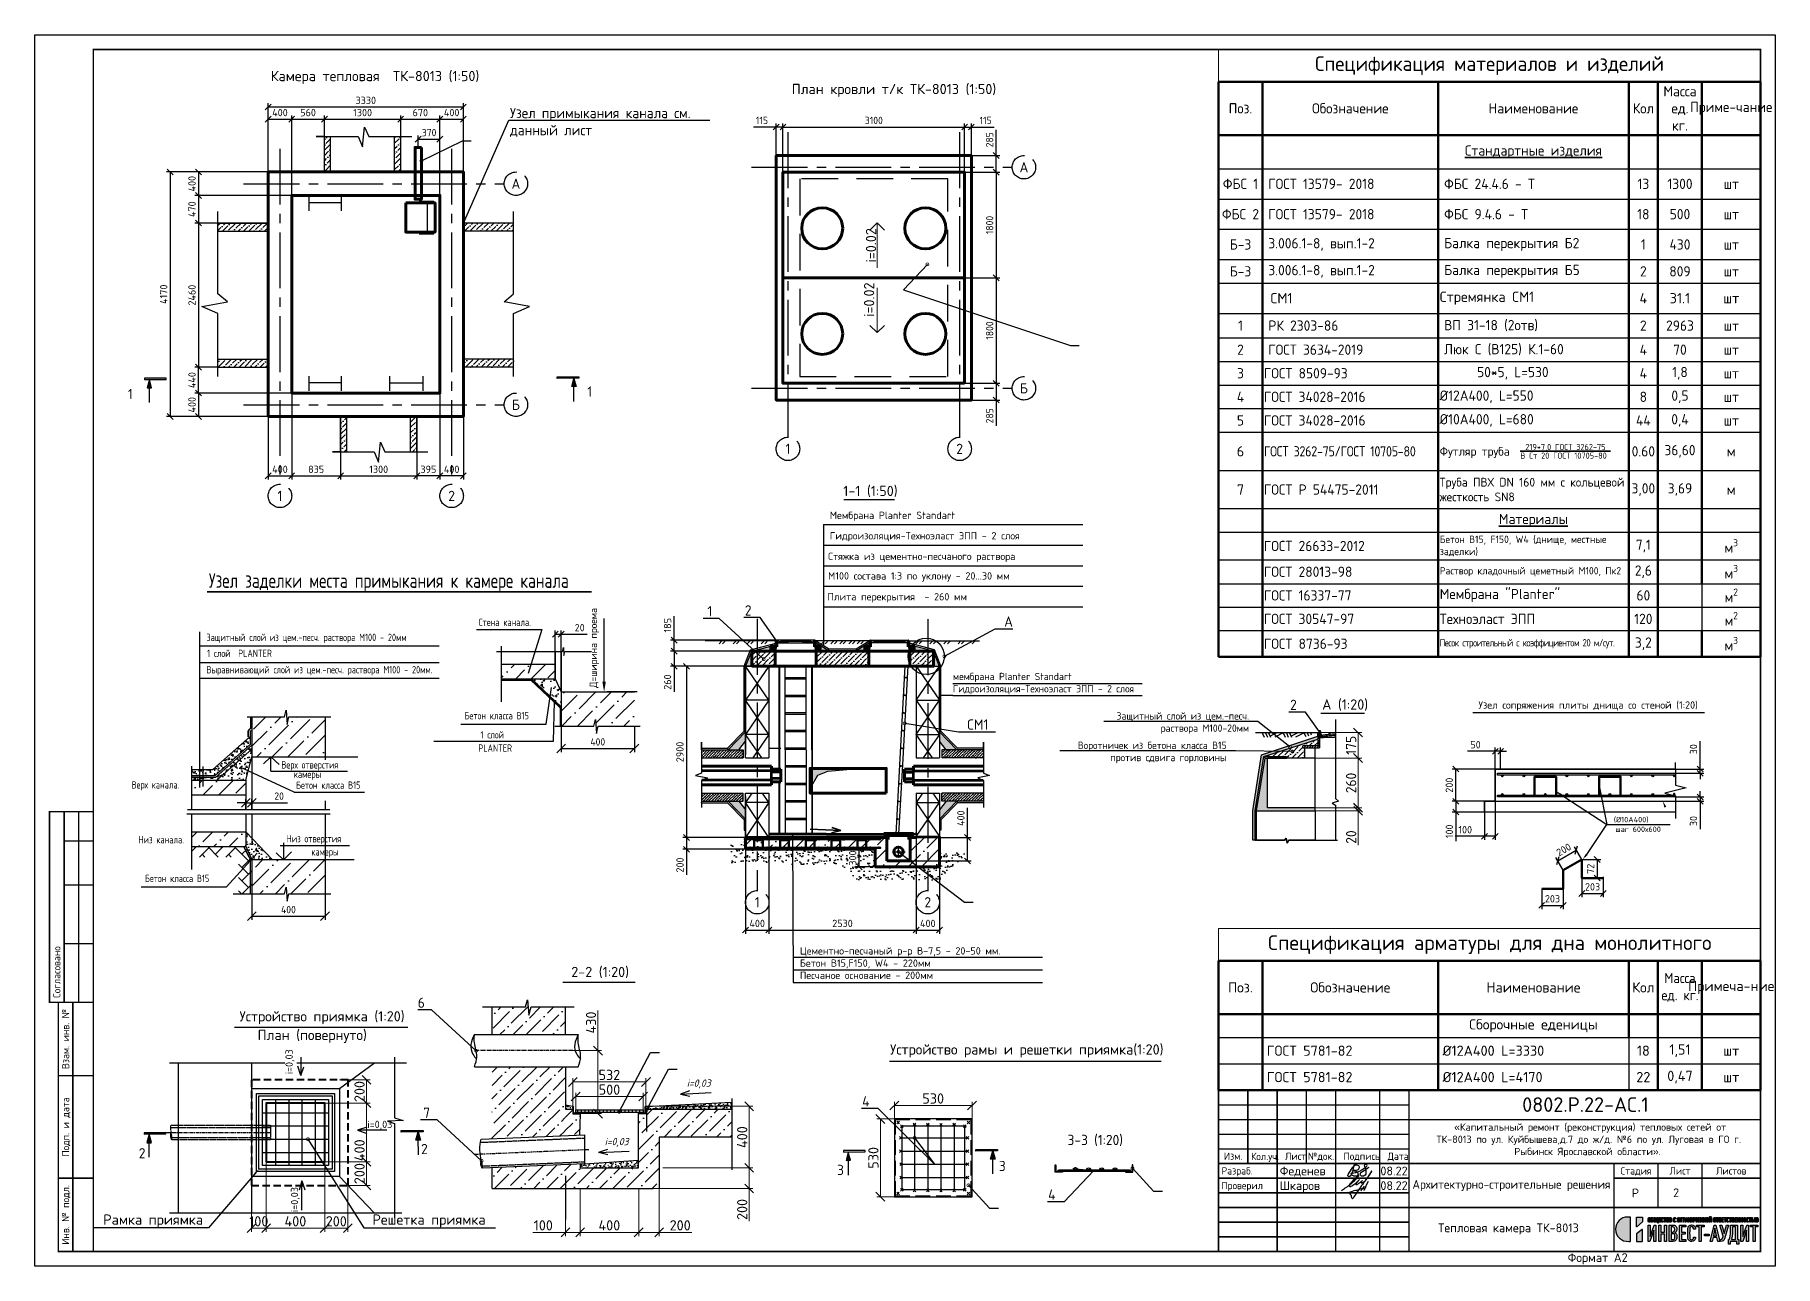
# Model space of a CAD drawing. Header units: metres. Extents: x -18 to 14983, y 1157 to 3877.
# Drawn here: x 7191 to 7785, y 2826 to 3246 of the extents above; entities that cross this region are included whole.
import ezdxf
from ezdxf import colors
from ezdxf.entities.mleader import LeaderData, LeaderLine
from ezdxf.enums import TextEntityAlignment as Align
from ezdxf.math import Vec2, Vec3

# ---------------------------------------------------------------- set-up
doc = ezdxf.new("R2010")
doc.units = ezdxf.units.M
for name, pattern in [('CENTER', [2, 1.25, -0.25, 0.25, -0.25]), ('CENTER2', [28.575, 19.05, -3.175, 3.175, -3.175]), ('DASHED', [7, 5, -2, 0]), ('HIDDEN', [0.375, 0.25, -0.125]), ('осевая2', [28.575, 19.05, -3.175, 3.175, -3.175])]:
    doc.linetypes.add(name, pattern=pattern)
for name, color, linetype in [('N', 7, 'Continuous'), ('NA', 7, 'Continuous'), ('рамка', 7, 'Continuous'), ('Штриховка', 7, 'Continuous')]:
    doc.layers.add(name, color=color, linetype=linetype)
for name, color, linetype, lineweight in [('Заголовки', 3, 'Continuous', 35), ('Осевая', 2, 'осевая2', 30), ('Основной', 1, 'Continuous', 60), ('Размер 3.5', 250, 'Continuous', 35), ('Размерный', 4, 'Continuous', 30), ('Размеры на чертеже', 250, 'Continuous', 25), ('таблица', 250, 'Continuous', 35), ('Тонкие', 5, 'Continuous', 30)]:
    doc.layers.add(name, color=color, linetype=linetype, lineweight=lineweight)
doc.styles.add('-ISOCPEUR-', font='isocpeur.ttf')
doc.styles.add('GOST', font='GOST_Common.ttf')
doc.styles.get("Standard").update_dxf_attribs({"font": 'GOST_Common.ttf'})
doc.dimstyles.new('М 1 к 100', dxfattribs={"dimtxt": 3.5, "dimasz": 3, "dimexe": 1.25, "dimexo": 0, "dimgap": 1, "dimtad": 1, "dimdec": 0, "dimlfac": 100, "dimtxsty": 'GOST', "dimblk": 'OBLIQUE', "dimcen": 5, "dimclrd": 256, "dimclre": 256, "dimclrt": 256, "dimazin": 2, "dimtfac": 1, "dimtdec": 0, "dimtmove": 0, "dimatfit": 3, "dimldrblk": 'NONE', "dimfxl": 0, "dimlwd": -1, "dimlwe": -1, "dimarcsym": 2})
doc.dimstyles.new('М 1 к 20', dxfattribs={"dimtxt": 3.5, "dimasz": 3, "dimexe": 1.25, "dimexo": 0, "dimtad": 1, "dimdec": 0, "dimlfac": 20, "dimzin": 0, "dimdsep": 46, "dimtxsty": 'GOST', "dimblk": 'OBLIQUE', "dimcen": 5, "dimadec": 8, "dimazin": 0, "dimtfac": 1, "dimtdec": 0, "dimtmove": 0, "dimatfit": 3, "dimldrblk": 'NONE', "dimfxl": 1.25, "dimtolj": 1, "dimtzin": 0, "dimlwd": 20, "dimlwe": 20, "dimarcsym": 1})
doc.dimstyles.new('М 1 к 50', dxfattribs={"dimtxt": 2.5, "dimasz": 2, "dimexe": 1.25, "dimexo": 0, "dimgap": 1, "dimtad": 1, "dimdec": 0, "dimlfac": 50, "dimzin": 0, "dimdsep": 46, "dimtxsty": 'GOST', "dimblk": 'OBLIQUE', "dimcen": 0, "dimclrd": 256, "dimclre": 256, "dimclrt": 256, "dimazin": 2, "dimtfac": 1, "dimtdec": 0, "dimtmove": 0, "dimatfit": 3, "dimldrblk": 'NONE', "dimfxl": 1.25, "dimtolj": 1, "dimtzin": 0, "dimlwd": -1, "dimlwe": -1, "dimarcsym": 2})
pattern_1 = [(45, (6124.781, 2706.5927), (1.683798, 6.173926), [7.9375, -1.5875, 0, -1.5875])]
pattern_2 = [(82.5, (5956.3756, -7294.1282), (-1.12561055, 1.0543417), [0, -1.216, 0, -1.36, 0, -1.3]), (52.5, (5956.3756, -7294.1282), (-0.59531, 2.5975838), [0, -0.656, 0, -1.096, 0, -0.42]), (12.5, (5955.6798, -7294.824), (1.75842342, 1.7648259), [0, -0.4, 0, -1.44, 0, -1.88]), (2.5, (5955.6798, -7294.824), (1.20403373, 2.1970103), [0, -0.2, 0, -0.944, 0, -1.08])]
pattern_3 = [(50, (5487.7607, -7148.3853), (3.5863009, -0.3137607), [0.375, -4.125]), (355, (5487.7607, -7148.3853), (-0.6937567, 3.7609607), [0.3, -3.3]), (100.4514, (5488.0596, -7148.4115), (2.8925469, 3.4471977), [0.318701, -3.5057106]), (46.1842, (5487.7607, -7147.3853), (5.3362052, -0.827595), [0.5625, -6.1875]), (96.6356, (5488.2054, -7147.4543), (4.6733135, 4.8705894), [0.4780514, -5.258565]), (351.1842, (5487.761, -7147.3853), (4.6733097, 4.870593), [0.45, -4.95]), (21, (5488.2607, -7147.6353), (2.9845353, -2.01309445), [0.375, -4.125]), (326, (5488.2607, -7147.6353), (1.2165767, 3.6257502), [0.3, -3.3]), (71.4514, (5488.5095, -7147.803), (4.2011131, 1.6126525), [0.318701, -3.5057106]), (37.5, (5487.7607, -7148.3853), (0.06079928, 1.66446927), [0, -3.26, 0, -3.35, 0, -3.3125]), (7.5, (5487.7607, -7148.3853), (1.3153477, 1.97205856), [0, -1.91, 0, -3.185, 0, -1.2625]), (327.5, (5486.6457, -7148.3853), (2.66911218, -0.11277436), [0, -1.25, 0, -3.9, 0, -5.175]), (317.5, (5486.1457, -7148.3853), (2.91593085, 0.5005249), [0, -1.625, 0, -2.59, 0, -3.675])]
pattern_4 = [(45, (5487.7607, -7148.3853), (1.9887378, 7.2920387), [9.375, -1.875, 0, -1.875])]
pattern_5 = [(45, (5447.7514, -7101.6748), (1.9887378, 7.2920387), [9.375, -1.875, 0, -1.875])]
pattern_6 = [(45, (374.7665, -172.5141), (0.6735192, 2.46957043), [3.175, -0.635, 0, -0.635])]
pattern_7 = [(37.5, (-522.7833, 26.5327), (-0.019200376, 0.587295885), [0, -0.463296, 0, -0.51816, 0, -0.4953]), (7.5, (-522.7833, 26.5327), (0.53942794, 0.86019012), [0, -0.249936, 0, -0.417576, 0, -0.16002]), (327.5, (-523.1582, 26.5327), (0.949190844, 0.001724622), [0, -0.1524, 0, -0.54864, 0, -0.71628]), (317.5, (-523.1582, 26.5327), (0.91626774, 0.26751519), [0, -0.0762, 0, -0.359664, 0, -0.41148])]
pattern_8 = [(45, (-469.5446, 26.5327), (0.65668123, 2.40783117), [3.095625, -0.619125, 0, -0.619125])]
pattern_9 = [(45, (5344.90483, 818.94718), (0.168379802, 0.617392608), [0.79375, -0.15875, 0, -0.15875])]
pattern_10 = [(45, (5293.70483, 818.94718), (-0.224506403, 0.224506403), [])]
pattern_11 = [(45, (-522.7833, 26.5327), (0.353597585, 1.29652448), [1.666875, -0.333375, 0, -0.333375])]

msp = doc.modelspace()

# ---------------------------------------------------------------- texts
at = {"style": '-ISOCPEUR-'}
for s, p in [('Мембрана Planter Standart ', (7462.4261, 3080.464)), ('Гидроизоляция-Техноэласт ЭПП - 2 слоя ', (7462.4261, 3073.464)), ('Стяжка из цементно-песчаного раствора', (7461.834, 3066.464)), ('М100 состава 1:3 по уклону - 20...30 мм', (7461.834, 3059.782)), ('Плита перекрытия  - 260 мм', (7461.614, 3052.6856)), ('i=0,03', (7304.5728, 2872.6886))]:
    msp.add_text(s, height=2.5, dxfattribs=at).set_placement(p)
at = {"color": 0, "lineweight": 25, "ltscale": 25, "style": '-ISOCPEUR-'}
msp.add_text('Узел сопряжения плиты днища со стеной (1:20)', height=2.5, dxfattribs=at).set_placement((7683.8137, 3015.7407))
at = {"lineweight": 25, "ltscale": 20}
for s, p in [(' (%%C10А400)', (7728.6933, 2976.9919)), ('шаг 600х600 ', (7730.5724, 2973.6919))]:
    msp.add_text(s, height=1.833333, dxfattribs=at).set_placement(p)
at = {"style": 'GOST'}
msp.add_text('Согласовано', height=2.5, rotation=90, dxfattribs=at).set_placement((7198.5803, 2917.0891), align=Align.MIDDLE_LEFT)
for s, p in [('Взам. инв. №', (7201.5803, 2903.0891)), ('Подп. и дата', (7201.5803, 2873.0891)), ('Инв. № подл.', (7201.5803, 2843.0891))]:
    msp.add_text(s, height=2.5, rotation=90, dxfattribs=at).set_placement(p, align=Align.MIDDLE_CENTER)
at = {"style": '-ISOCPEUR-'}
for p in [(7279.117, 2891.0395), (7280.9644, 2844.0392)]:
    msp.add_text('i=0,03', height=2.5, rotation=90, dxfattribs=at).set_placement(p)
at = {"style": 'GOST', "oblique": 15}
for p in [(7413.6064, 2886.7746), (7385.5776, 2866.8454)]:
    msp.add_text('i=0,03', height=2.5, dxfattribs=at).set_placement(p)
for s, height, style, p in [('Изм.', 2.5, 'GOST', (7600.0803, 2863.0891)), ('Кол.уч.', 2.5, 'GOST', (7610.97, 2863.0397)), ('Лист', 2.5, 'GOST', (7621.3846, 2863.0891)), ('№док.', 2.5, 'GOST', (7630.0803, 2863.0891)), ('Подпись', 2.5, 'GOST', (7643.9616, 2863.0891)), ('Дата', 2.5, 'GOST', (7656.3885, 2863.0891)), ('Стадия', 2.5, 'GOST', (7737.5803, 2858.0891)), ('Лист', 2.5, 'GOST', (7752.5803, 2858.0891)), ('Листов', 2.5, 'GOST', (7770.0803, 2858.0891)), ('Р', 3, '-ISOCPEUR-', (7737.3795, 2850.5439))]:
    msp.add_text(s, height=height, dxfattribs=dict(style=style)).set_placement(p, align=Align.MIDDLE_CENTER)
at = {"style": 'GOST'}
for s, p in [('Разраб.', (7596.0803, 2858.0891)), ('Проверил', (7596.0803, 2853.0891))]:
    msp.add_text(s, height=2.5, dxfattribs=at).set_placement(p, align=Align.MIDDLE_LEFT)
at = {"insert": (7380.4704, 3022.8462), "char_height": 2.5, "width": 81.528747, "attachment_point": 1, "rotation": 90, "style": 'GOST'}
msp.add_mtext('\\A1;Д=ширина проема', dxfattribs=at)
at = {"attachment_point": 1}
for s, width, gutter_width, insert, char_height, style in [('мембрана Planter Standart\\PГидроизоляция-Техноэласт ЭПП - 2 слоя', 81.528747, 625, (7504.4462, 3027.9718), 2.5, 'GOST'), ('\\pi3.5517;Тепловая камера ТК-8013', 55.7034, 12.5, (7666.493, 2840.1627), 3, '-ISOCPEUR-')]:
    msp.add_mtext_dynamic_manual_height_columns(s, width=width, gutter_width=gutter_width, heights=[0], dxfattribs=dict(at, insert=insert, char_height=char_height, style=style))
at = {"color": 0, "lineweight": 25, "ltscale": 25, "insert": (7452.2105, 2934.3793), "char_height": 2.5, "attachment_point": 1, "style": '-ISOCPEUR-'}
msp.add_mtext_dynamic_manual_height_columns('Цементно-песчаный р-р В-7,5 - 20-50 мм.\\PБетон В15,F150, W4 - 220мм\\PПесчаное основание - 200мм', width=89.674171, gutter_width=625, heights=[0], dxfattribs=at)
for s, insert, char_height, width, attachment_point, style in [('\\pi9.87215;{\\C7;«Капитальный ремонт (реконструкция) тепловых сетей от \\P\\pi3.82692;ТК-8013 по ул. Куйбышева,д.7 до ж/д. №6 по ул. Луговая в ГО г. \\P\\pi30.38942;Рыбинск Ярославской области».}', (7665.6299, 2874.2859), 2.5, 110.528844, 1, '-ISOCPEUR-'), ('Архитектурно-строительные решения', (7695.0803, 2853.0891), 3, 70, 5, 'GOST')]:
    msp.add_mtext(s, dxfattribs=dict(insert=insert, char_height=char_height, width=width, attachment_point=attachment_point, style=style))
at = {"style": '-ISOCPEUR-', "flags": 8}
msp.add_attdef('2', text='*', height=3, dxfattribs=at).set_placement((7751.2672, 2850.6285), align=Align.MIDDLE_CENTER)
at = {"layer": 'N', "color": 18, "true_color": 0x000000, "width": 0.8}
for s, p in [('Защитный слой из цем.-песч. раствора М100 - 20мм', (7249.6669, 3038.8142)), ('Стена канала.', (7342.552, 3043.9704)), ('Выравнивающий слой из цем.-песч. раствора М100 - 20мм.', (7249.6669, 3027.7878)), ('Бетон класса В15', (7337.7655, 3012.1191))]:
    msp.add_text(s, height=2.5, dxfattribs=at).set_placement(p)
at = {"layer": 'Заголовки', "color": 18, "true_color": 0x000000, "width": 0.8}
for s, height, p in [('Узел заделки места примыкания к камере канала ', 5, (7250.4743, 3056.952)), ('1 слой  PLANTER ', 2.5, (7249.8961, 3033.3655)), ('1 слой ', 2.5, (7343.2097, 3005.5788)), ('PLANTER ', 2.5, (7342.4621, 3001.0486)), ('Верх отверстия', 2.5, (7275.2431, 2995.3316)), ('камеры', 2.5, (7279.4963, 2992.1261)), ('Верх канала.', 2.5, (7224.1018, 2988.5138)), ('Бетон класса В15', 2.5, (7280.2605, 2988.4121)), ('Низ канала.', 2.5, (7226.4293, 2969.8189)), ('Низ отверстия', 2.5, (7276.9852, 2970.1683)), ('камеры', 2.5, (7285.4452, 2965.6627)), ('Бетон класса В15', 2.5, (7228.6719, 2956.6049))]:
    msp.add_text(s, height=height, dxfattribs=at).set_placement(p)
at = {"layer": 'Основной', "char_height": 3.5, "attachment_point": 5}
for s, insert, rotation in [('А', (7528.6746, 3200.4215), 359.9916592), ('А', (7355.2873, 3194.8102), 359.9916592), ('Б', (7528.6746, 3125.0225), 0.0083408), ('Б', (7355.2873, 3119.4112), 0.0083408)]:
    msp.add_mtext_dynamic_manual_height_columns(s, width=5.739849, gutter_width=12.5, heights=[0], dxfattribs=dict(at, insert=insert, rotation=rotation))
for s, insert in [('1', (7448.1346, 3104.3713)), ('2', (7506.7366, 3104.3713)), ('1', (7274.7472, 3088.3228)), ('2', (7333.3492, 3088.3228)), ('1', (7437.6465, 2949.7207)), ('2', (7495.8582, 2949.7207))]:
    msp.add_mtext_dynamic_manual_height_columns(s, width=5.739849, gutter_width=12.5, heights=[0], dxfattribs=dict(at, insert=insert))
at = {"layer": 'Основной', "insert": (7226.5581, 2865.8574), "char_height": 3.5, "attachment_point": 1, "style": 'GOST', "bg_fill": 3, "box_fill_scale": 1.5, "bg_fill_color": 256, "bg_fill_transparency": 0}
msp.add_mtext_dynamic_manual_height_columns('{\\C256;\\c0;2}', width=2.554097, gutter_width=1, heights=[0], dxfattribs=at)
at = {"layer": 'Размер 3.5', "style": '-ISOCPEUR-'}
for s, p in [('А (1:20)', (7630.4691, 3015.4231)), ('Устройство приямка (1:20)', (7260.9449, 2909.0674)), ('План (повернуто)', (7267.1162, 2902.694)), ('Устройство рамы и решетки приямка(1:20)', (7482.984, 2897.7642))]:
    msp.add_text(s, height=3.5, dxfattribs=at).set_placement(p)
at = {"layer": 'Размер 3.5', "char_height": 3.5, "attachment_point": 1, "style": '-ISOCPEUR-'}
for s, width, insert in [('\\pi2.23557;{\\C7;Камера тепловая  ТК-8013 (1:50)}', 76.571142, (7269.3529, 3233.2835)), ('\\pi30.00884;{\\C7;План кровли т/к ТК-8013 (1:50)}', 128.617672, (7419.3861, 3228.8545))]:
    msp.add_mtext_dynamic_manual_height_columns(s, width=width, gutter_width=12.5, heights=[0], dxfattribs=dict(at, insert=insert))
at = {"layer": 'Размер 3.5', "char_height": 3.5, "attachment_point": 3, "rotation": 90, "style": '-ISOCPEUR-'}
for insert in [(7474.746, 3179.6481), (7474.0836, 3161.1283)]:
    msp.add_mtext_dynamic_manual_height_columns('{\\C0;i=0.02}', width=14.925819, gutter_width=12.5, heights=[7.7324], dxfattribs=dict(at, insert=insert))
at = {"layer": 'Размер 3.5', "insert": (7714.2448, 2830.0178), "char_height": 3, "width": 145.943815, "attachment_point": 1, "style": '-ISOCPEUR-'}
msp.add_mtext('\\A1;{\\C7;Формат А2}', dxfattribs=at)
at = {"layer": 'Размерный', "color": 0, "style": '-ISOCPEUR-'}
for s, p in [('Феденев', (7615.9853, 2856.5664)), ('08.22', (7650.335, 2856.5664)), ('Шкаров', (7615.9853, 2851.5664)), ('08.22', (7650.335, 2851.5664))]:
    msp.add_text(s, height=3, dxfattribs=at).set_placement(p)
at = {"layer": 'Размерный', "color": 7, "lineweight": 30, "insert": (7622.4807, 2883.1993), "char_height": 5, "width": 185, "attachment_point": 1, "style": '-ISOCPEUR-'}
msp.add_mtext('\\pi66.25,l10;0802.Р.22-АС.1', dxfattribs=at)

# ---------------------------------------------------------------- blocks, each defined once
blk = doc.blocks.new('*T52')
at = {"layer": 'Defpoints', "color": 8, "linetype": 'ByBlock', "lineweight": 0, "transparency": 16777216}
for p, q in [((0, 0), (185, 0)), ((0, 0), (0, -11)), ((185, 0), (185, -11))]:
    blk.add_line(p, q, dxfattribs=at)
at = {"layer": 'таблица', "color": 0, "lineweight": 50, "transparency": 16777216}
for p, q in [((0, -11), (185, -11)), ((0, -11), (0, -207.19)), ((15, -11), (15, -207.19)), ((75, -11), (75, -207.19)), ((140, -11), (140, -207.19)), ((150, -11), (150, -207.19)), ((165, -11), (165, -182.21)), ((185, -11), (185, -207.19)), ((0, -29.17), (185, -29.17)), ((165, -198.21), (165, -207.19)), ((0, -207.19), (185, -207.19))]:
    blk.add_line(p, q, dxfattribs=at)
at = {"layer": 'таблица', "color": 0, "lineweight": 25, "transparency": 16777216}
for p, q in [((0, -40.67), (185, -40.67)), ((0, -51), (185, -51)), ((0, -61.33), (185, -61.33)), ((0, -71.67), (185, -71.67)), ((0, -79.67), (185, -79.67)), ((0, -90), (15, -90)), ((140, -90), (150, -90)), ((0, -98.37), (185, -98.37)), ((0, -106.41), (185, -106.41)), ((0, -114.45), (185, -114.45)), ((0, -122.49), (185, -122.49)), ((0, -130.54), (185, -130.54)), ((0, -143.58), (165, -143.58)), ((0, -156.62), (165, -156.62)), ((0, -164.62), (185, -164.62)), ((0, -174.07), (185, -174.07)), ((0, -182.21), (185, -182.21)), ((0, -190.21), (185, -190.21)), ((0, -198.21), (185, -198.21))]:
    blk.add_line(p, q, dxfattribs=at)
at = {"layer": 'таблица', "lineweight": 30, "transparency": 16777216}
for p, q in [((15, -90), (140, -90)), ((150, -90), (185, -90)), ((165, -143.58), (185, -143.58)), ((165, -156.62), (185, -156.62)), ((165, -182.21), (165, -198.21))]:
    blk.add_line(p, q, dxfattribs=at)
at = {"layer": 'таблица', "color": 0, "transparency": 16777216}
for s, insert, char_height, width, attachment_point, style in [('Спецификация материалов и изделий ', (92.5, -5.5), 5, 182, 5, 'GOST'), (' СМ1', (15.5, -84.83), 3.5, 59, 4, '-ISOCPEUR-'), ('Стремянка СМ1', (75.5, -84.83), 3.5, 64, 4, '-ISOCPEUR-'), ('31.1', (157.5, -84.83), 3.5, 14, 5, '-ISOCPEUR-'), ('шт', (175, -84.83), 3.5, 19, 5, '-ISOCPEUR-')]:
    blk.add_mtext(s, dxfattribs=dict(at, insert=insert, char_height=char_height, width=width, attachment_point=attachment_point, style=style))
at = {"layer": 'таблица', "color": 7, "transparency": 16777216}
for s, insert, char_height, width, attachment_point, style in [('Масса ед. кг.', (157.5, -20.08), 3.5, 13, 5, 'GOST'), ('Поз.', (7.5, -20.08), 3.5, 12, 5, 'GOST'), ('Обозначение', (45, -20.08), 3.5, 57, 5, 'GOST'), ('Наименование', (107.5, -20.08), 3.5, 62, 5, 'GOST'), ('Кол', (145, -20.08), 3.5, 8, 5, 'GOST'), ('Приме-чание', (175, -20.08), 3.5, 17, 5, 'GOST'), ('{\\LСтандартные изделия}', (107.5, -34.92), 3.5, 61, 5, 'GOST'), ('ФБС 1', (7.5, -45.83), 3.5, 14, 5, 'GOST'), ('ГОСТ 13579- 2018', (17, -45.83), 3.5, 56, 4, 'GOST'), ('ФБС 24.4.6 - Т', (77, -45.83), 3.5, 61, 4, 'GOST'), ('13', (145, -45.83), 3.5, 9, 5, 'GOST'), ('1300', (157.5, -45.83), 3.5, 14, 5, 'GOST'), ('шт', (175, -45.83), 3.5, 19, 5, 'GOST'), ('ФБС 2', (7.5, -56.17), 3.5, 14, 5, 'GOST'), ('ГОСТ 13579- 2018', (17, -56.17), 3.5, 56, 4, 'GOST'), ('ФБС 9.4.6 - Т', (77, -56.17), 3.5, 61, 4, 'GOST'), ('18', (145, -56.17), 3.5, 9, 5, 'GOST'), ('500', (157.5, -56.17), 3.5, 14, 5, 'GOST'), ('шт', (175, -56.17), 3.5, 19, 5, 'GOST'), ('Б-3', (7.5, -66.5), 3.5, 14, 5, 'GOST'), ('3.006.1-8, вып.1-2', (17, -66.5), 3.5, 56, 4, 'GOST'), ('Балка перекрытия Б2', (77, -66.5), 3.5, 61, 4, 'GOST'), ('1', (145, -66.5), 3.5, 9, 5, 'GOST'), ('430', (157.5, -66.5), 3.5, 14, 5, 'GOST'), ('шт', (175, -66.5), 3.5, 19, 5, 'GOST'), ('Б-3', (7.5, -75.67), 3.5, 14, 5, 'GOST'), ('3.006.1-8, вып.1-2', (17, -75.67), 3.5, 56, 4, 'GOST'), ('Балка перекрытия Б5', (77, -75.67), 3.5, 61, 4, 'GOST'), ('2', (145, -75.67), 3.5, 9, 5, 'GOST'), ('809', (157.5, -75.67), 3.5, 14, 5, 'GOST'), ('шт', (175, -75.67), 3.5, 19, 5, 'GOST'), ('4', (145, -84.83), 3.5, 10, 5, '-ISOCPEUR-'), ('1', (7.5, -94.18), 3.5, 14, 5, 'GOST'), ('РК 2303-86', (17, -94.18), 3.5, 56, 4, 'GOST'), ('ВП 31-18 (2отв)', (77, -94.18), 3.5, 61, 4, 'GOST'), ('2', (145, -94.18), 3.5, 9, 5, 'GOST'), ('2963', (157.5, -94.18), 3.5, 14, 5, 'GOST'), ('шт', (175, -94.18), 3.5, 19, 5, 'GOST'), ('2', (7.5, -102.39), 3.5, 14, 5, 'GOST'), ('ГОСТ 3634-2019', (17, -102.39), 3.5, 56, 4, 'GOST'), ('Люк С (В125) К.1-60', (77, -102.39), 3.5, 61, 4, 'GOST'), ('4', (145, -102.39), 3.5, 9, 5, 'GOST'), ('70', (157.5, -102.39), 3.5, 14, 5, 'GOST'), ('шт', (175, -102.39), 3.5, 19, 5, 'GOST'), ('3', (7.5, -110.43), 3.5, 14, 5, 'GOST'), ('ГОСТ 8509-93', (15.5, -110.43), 3.5, 59, 4, 'GOST'), ('      50*5, L=530', (75.5, -110.43), 3.5, 64, 4, 'GOST'), ('4', (145, -110.43), 3.5, 9, 5, 'GOST'), ('1,8', (157.5, -110.43), 3.5, 14, 5, 'GOST'), ('шт', (175, -110.43), 3.5, 19, 5, 'GOST'), ('4', (7.5, -118.47), 3.5, 14, 5, 'GOST'), ('{\\C0;ГОСТ 34028-2016}', (15.5, -118.47), 3.5, 59, 4, 'GOST'), ('%%C12А400, L=550', (75.5, -118.47), 3.5, 64, 4, 'GOST'), ('8', (145, -118.47), 3.5, 9, 5, 'GOST'), ('0,5', (157.5, -118.47), 3.5, 14, 5, 'GOST'), ('шт', (175, -118.47), 3.5, 19, 5, 'GOST'), ('%%C10А400, L=680', (75.5, -126.52), 3.5, 64, 4, 'GOST'), ('0,4', (157.5, -126.52), 3.5, 14, 5, 'GOST'), ('5', (7.5, -126.52), 3.5, 14, 5, 'GOST'), ('{\\C0;ГОСТ 34028-2016}', (15.5, -126.52), 3.5, 59, 4, 'GOST'), ('44', (145, -126.52), 3.5, 9, 5, 'GOST'), ('шт', (175, -126.52), 3.5, 19, 5, 'GOST'), ('6', (7.5, -137.06), 3.5, 14, 5, '-ISOCPEUR-'), ('{\\W0.9;\\T0.95;ГОСТ 3262-75/ГОСТ 10705-80}', (15.5, -137.06), 3.5, 59, 4, 'GOST'), ('\\A1;Футляр труба  {\\H0.7x;\\S219*7,0 ГОСТ 3262-75/В Ст 20 ГОСТ 10705-80 ;}', (75.5, -137.06), 3, 64, 4, 'GOST'), ('0.60', (145, -137.06), 3.5, 9, 5, 'GOST'), ('36,60', (157.5, -137.06), 3.5, 14, 5, 'GOST'), ('м', (175, -137.06), 3.5, 19, 5, '-ISOCPEUR-'), ('7', (7.5, -150.1), 3.5, 14, 5, '-ISOCPEUR-'), ('ГОСТ Р 54475-2011', (15.5, -150.1), 3.5, 59, 4, 'GOST'), ('Труба ПВХ DN 160 мм с кольцевой жесткость SN8', (75.5, -150.1), 3, 64, 4, 'GOST'), ('3,00', (145, -150.1), 3.5, 9, 5, 'GOST'), ('3,69', (157.5, -150.1), 3.5, 14, 5, 'GOST'), ('м', (175, -150.1), 3.5, 19, 5, '-ISOCPEUR-'), ('{\\LМатериалы}', (107.5, -160.62), 3.5, 64, 5, 'GOST'), ('\\A1;Бетон В15, F150, W4 (днище, местные заделки) ', (75.5, -169.35), 2.5, 64, 4, 'GOST'), ('ГОСТ 26633-2012', (15.5, -169.35), 3.5, 59, 4, 'GOST'), ('7,1', (145, -169.35), 3.5, 9, 5, 'GOST'), ('\\A1;м{\\H0.7x;\\S3^ ;}', (175, -169.35), 3.5, 19, 5, 'GOST'), ('ГОСТ 28013-98', (15.5, -178.14), 3.5, 59, 4, 'GOST'), ('Раствор кладочный цеметный М100, Пк2', (75.5, -178.14), 2.5, 64, 4, 'GOST'), ('2,6', (145, -178.14), 3.5, 9, 5, 'GOST'), ('\\A1;м{\\H0.7x;\\S3^ ;}', (175, -178.14), 3.5, 19, 5, 'GOST'), ('Мембрана "Planter"', (75.5, -186.21), 3.5, 64, 4, 'GOST'), ('\\A1;м{\\H0.7x;\\S2^ ;}', (175, -186.21), 3.5, 19, 5, 'GOST'), ('ГОСТ 16337-77', (15.5, -186.21), 3.5, 59, 4, 'GOST'), ('60', (145, -186.21), 3.5, 9, 5, 'GOST'), ('ГОСТ 30547-97', (15.5, -194.21), 3.5, 59, 4, 'GOST'), ('Техноэласт ЭПП', (75.5, -194.21), 3.5, 64, 4, 'GOST'), ('120', (145, -194.21), 3.5, 9, 5, 'GOST'), ('\\A1;м{\\H0.7x;\\S2^ ;}', (175, -194.21), 3.5, 19, 5, 'GOST'), ('ГОСТ 8736-93', (15.5, -202.7), 3.5, 59, 4, 'GOST'), ('{\\W0.9;\\T0.9;Песок строительный с коэффициентом 20 м/сут. }', (75.5, -202.7), 2.5, 64, 4, 'GOST'), ('3,2', (145, -202.7), 3.5, 9, 5, 'GOST'), ('\\A1;м{\\H0.7x;\\S3^ ;}', (175, -202.7), 3.5, 19, 5, 'GOST')]:
    blk.add_mtext(s, dxfattribs=dict(at, insert=insert, char_height=char_height, width=width, attachment_point=attachment_point, style=style))
blk = doc.blocks.new('_Oblique')
at = {"color": 0, "linetype": 'ByBlock', "lineweight": -2}
blk.add_line((-0.5, -0.5), (0.5, 0.5), dxfattribs=at)
blk = doc.blocks.new('*D42')
at = {"layer": 'Defpoints', "color": 0, "transparency": 16777216}
for p in [(7290.02, 2881.16), (7304.28, 2881.16), (7290.02, 2861.16)]:
    blk.add_point(p, dxfattribs=at)
at = {"layer": 'Размеры на чертеже', "color": 0, "lineweight": 20, "transparency": 16777216}
for p, q in [((7290.02, 2881.16), (7305.53, 2881.16)), ((7304.28, 2861.16), (7304.28, 2881.16)), ((7290.02, 2861.16), (7305.53, 2861.16))]:
    blk.add_line(p, q, dxfattribs=at)
at = {"layer": 'Размеры на чертеже', "color": 0, "lineweight": 20, "transparency": 16777216, "xscale": 3, "yscale": 3, "zscale": 3}
for p, rotation in [((7304.28, 2881.16), 90), ((7304.28, 2861.16), 270)]:
    blk.add_blockref('_Oblique', p, dxfattribs=dict(at, rotation=rotation))
at = {"layer": 'Размеры на чертеже', "color": 0, "transparency": 16777216, "insert": (7301.91, 2865.12), "char_height": 3.5, "attachment_point": 5, "rotation": 90, "style": '-ISOCPEUR-'}
blk.add_mtext('\\A1;400', dxfattribs=at)
blk = doc.blocks.new('_None')
blk = doc.blocks.new('*D43')
at = {"layer": 'Defpoints', "color": 0, "transparency": 16777216}
for p in [(7290.02, 2861.16), (7304.28, 2861.16), (7297.92, 2853.16)]:
    blk.add_point(p, dxfattribs=at)
at = {"layer": 'Размеры на чертеже', "color": 0, "lineweight": 20, "transparency": 16777216}
for p, q in [((7290.02, 2861.16), (7305.53, 2861.16)), ((7304.28, 2853.16), (7304.28, 2861.16)), ((7297.92, 2853.16), (7305.53, 2853.16))]:
    blk.add_line(p, q, dxfattribs=at)
at = {"layer": 'Размеры на чертеже', "color": 0, "lineweight": 20, "transparency": 16777216, "xscale": 3, "yscale": 3, "zscale": 3}
for p, rotation in [((7304.28, 2861.16), 90), ((7304.28, 2853.16), 270)]:
    blk.add_blockref('_Oblique', p, dxfattribs=dict(at, rotation=rotation))
at = {"layer": 'Размеры на чертеже', "color": 0, "transparency": 16777216, "insert": (7301.91, 2857.16), "char_height": 3.5, "attachment_point": 5, "rotation": 90, "style": '-ISOCPEUR-'}
blk.add_mtext('\\A1;200', dxfattribs=at)
blk = doc.blocks.new('*D44')
at = {"layer": 'Defpoints', "color": 0, "transparency": 16777216}
for p in [(7295.02, 2889.16), (7304.28, 2889.16), (7290.02, 2881.16)]:
    blk.add_point(p, dxfattribs=at)
at = {"layer": 'Размеры на чертеже', "color": 0, "lineweight": 20, "transparency": 16777216}
for p, q in [((7295.02, 2889.16), (7305.53, 2889.16)), ((7304.28, 2881.16), (7304.28, 2889.16)), ((7290.02, 2881.16), (7305.53, 2881.16))]:
    blk.add_line(p, q, dxfattribs=at)
at = {"layer": 'Размеры на чертеже', "color": 0, "lineweight": 20, "transparency": 16777216, "xscale": 3, "yscale": 3, "zscale": 3}
for p, rotation in [((7304.28, 2889.16), 90), ((7304.28, 2881.16), 270)]:
    blk.add_blockref('_Oblique', p, dxfattribs=dict(at, rotation=rotation))
at = {"layer": 'Размеры на чертеже', "color": 0, "transparency": 16777216, "insert": (7301.91, 2885.16), "char_height": 3.5, "attachment_point": 5, "rotation": 90, "style": '-ISOCPEUR-'}
blk.add_mtext('\\A1;200', dxfattribs=at)
blk = doc.blocks.new('*D45')
at = {"layer": 'Defpoints', "color": 0, "transparency": 16777216}
for p in [(7405.38, 2859.11), (7434.89, 2859.11), (7402.18, 2852.11)]:
    blk.add_point(p, dxfattribs=at)
at = {"layer": 'Размеры на чертеже', "color": 0, "lineweight": 20, "transparency": 16777216}
for p, q in [((7405.38, 2859.11), (7436.14, 2859.11)), ((7434.89, 2859.11), (7434.89, 2852.11)), ((7402.18, 2852.11), (7436.14, 2852.11)), ((7434.89, 2852.11), (7434.89, 2840.98))]:
    blk.add_line(p, q, dxfattribs=at)
at = {"layer": 'Размеры на чертеже', "color": 0, "lineweight": 20, "transparency": 16777216, "xscale": 3, "yscale": 3, "zscale": 3}
for p, rotation in [((7434.89, 2859.11), 90), ((7434.89, 2852.11), 270)]:
    blk.add_blockref('_Oblique', p, dxfattribs=dict(at, rotation=rotation))
at = {"layer": 'Размеры на чертеже', "color": 0, "transparency": 16777216, "insert": (7432.51, 2844.93), "char_height": 3.5, "attachment_point": 5, "rotation": 90, "style": '-ISOCPEUR-'}
blk.add_mtext('\\A1;200', dxfattribs=at)
blk = doc.blocks.new('*D46')
at = {"layer": 'Defpoints', "color": 0, "transparency": 16777216}
for p in [(7399.68, 2880.11), (7434.89, 2880.11), (7434.89, 2859.11)]:
    blk.add_point(p, dxfattribs=at)
at = {"layer": 'Размеры на чертеже', "color": 0, "lineweight": 20, "transparency": 16777216}
for p, q in [((7399.68, 2880.11), (7436.14, 2880.11)), ((7434.89, 2859.11), (7434.89, 2880.11)), ((7434.89, 2859.11), (7436.14, 2859.11))]:
    blk.add_line(p, q, dxfattribs=at)
at = {"layer": 'Размеры на чертеже', "color": 0, "lineweight": 20, "transparency": 16777216, "xscale": 3, "yscale": 3, "zscale": 3}
for p, rotation in [((7434.89, 2880.11), 90), ((7434.89, 2859.11), 270)]:
    blk.add_blockref('_Oblique', p, dxfattribs=dict(at, rotation=rotation))
at = {"layer": 'Размеры на чертеже', "color": 0, "transparency": 16777216, "insert": (7432.51, 2869.61), "char_height": 3.5, "attachment_point": 5, "rotation": 90, "style": '-ISOCPEUR-'}
blk.add_mtext('\\A1;400', dxfattribs=at)
blk = doc.blocks.new('*D47')
at = {"layer": 'Defpoints', "color": 0, "transparency": 16777216}
for p in [(7399.68, 2888.43), (7374.68, 2880.11), (7399.68, 2880.11)]:
    blk.add_point(p, dxfattribs=at)
at = {"layer": 'Размеры на чертеже', "color": 0, "lineweight": 20, "transparency": 16777216}
for p, q in [((7374.68, 2880.11), (7374.68, 2889.68)), ((7374.68, 2888.43), (7399.68, 2888.43)), ((7399.68, 2880.11), (7399.68, 2889.68))]:
    blk.add_line(p, q, dxfattribs=at)
at = {"layer": 'Размеры на чертеже', "color": 0, "lineweight": 20, "transparency": 16777216, "xscale": 3, "yscale": 3, "zscale": 3, "rotation": 180}
blk.add_blockref('_Oblique', (7374.68, 2888.43), dxfattribs=at)
at = {"layer": 'Размеры на чертеже', "color": 0, "lineweight": 20, "transparency": 16777216, "xscale": 3, "yscale": 3, "zscale": 3}
blk.add_blockref('_Oblique', (7399.68, 2888.43), dxfattribs=at)
at = {"layer": 'Размеры на чертеже', "color": 0, "transparency": 16777216, "insert": (7387.18, 2890.81), "char_height": 3.5, "attachment_point": 5, "style": '-ISOCPEUR-'}
blk.add_mtext('\\A1;532', dxfattribs=at)
blk = doc.blocks.new('*D48')
at = {"layer": 'Defpoints', "color": 0, "transparency": 16777216}
for p in [(7398.74, 2883.43), (7375.69, 2878.96), (7398.74, 2878.96)]:
    blk.add_point(p, dxfattribs=at)
at = {"layer": 'Размеры на чертеже', "color": 0, "lineweight": 20, "transparency": 16777216}
for p, q in [((7375.69, 2878.96), (7375.69, 2884.68)), ((7375.69, 2883.43), (7398.74, 2883.43)), ((7398.74, 2878.96), (7398.74, 2884.68))]:
    blk.add_line(p, q, dxfattribs=at)
at = {"layer": 'Размеры на чертеже', "color": 0, "lineweight": 20, "transparency": 16777216, "xscale": 3, "yscale": 3, "zscale": 3, "rotation": 180}
blk.add_blockref('_Oblique', (7375.69, 2883.43), dxfattribs=at)
at = {"layer": 'Размеры на чертеже', "color": 0, "lineweight": 20, "transparency": 16777216, "xscale": 3, "yscale": 3, "zscale": 3}
blk.add_blockref('_Oblique', (7398.74, 2883.43), dxfattribs=at)
at = {"layer": 'Размеры на чертеже', "color": 0, "transparency": 16777216, "insert": (7387.21, 2885.81), "char_height": 3.5, "attachment_point": 5, "style": '-ISOCPEUR-'}
blk.add_mtext('\\A1;500', dxfattribs=at)
blk = doc.blocks.new('*D49')
at = {"layer": 'Defpoints', "color": 0, "transparency": 16777216}
for p in [(7397.18, 2852.11), (7404.18, 2855.2), (7404.18, 2837.13)]:
    blk.add_point(p, dxfattribs=at)
at = {"layer": 'Размеры на чертеже', "color": 0, "lineweight": 20, "transparency": 16777216}
for p, q in [((7397.18, 2852.11), (7397.18, 2835.88)), ((7404.18, 2855.2), (7404.18, 2835.88)), ((7397.18, 2837.13), (7404.18, 2837.13)), ((7404.18, 2837.13), (7415.3, 2837.13))]:
    blk.add_line(p, q, dxfattribs=at)
at = {"layer": 'Размеры на чертеже', "color": 0, "lineweight": 20, "transparency": 16777216, "xscale": 3, "yscale": 3, "zscale": 3, "rotation": 180}
blk.add_blockref('_Oblique', (7397.18, 2837.13), dxfattribs=at)
at = {"layer": 'Размеры на чертеже', "color": 0, "lineweight": 20, "transparency": 16777216, "xscale": 3, "yscale": 3, "zscale": 3}
blk.add_blockref('_Oblique', (7404.18, 2837.13), dxfattribs=at)
at = {"layer": 'Размеры на чертеже', "color": 0, "transparency": 16777216, "insert": (7411.35, 2839.51), "char_height": 3.5, "attachment_point": 5, "style": '-ISOCPEUR-'}
blk.add_mtext('\\A1;200', dxfattribs=at)
blk = doc.blocks.new('*D50')
at = {"layer": 'Defpoints', "color": 0, "transparency": 16777216}
for p in [(7377.18, 2852.11), (7372.18, 2841.5), (7377.18, 2837.13)]:
    blk.add_point(p, dxfattribs=at)
at = {"layer": 'Размеры на чертеже', "color": 0, "lineweight": 20, "transparency": 16777216}
for p, q in [((7377.18, 2852.11), (7377.18, 2835.88)), ((7372.18, 2841.5), (7372.18, 2835.88)), ((7372.18, 2837.13), (7361.03, 2837.13)), ((7377.18, 2837.13), (7372.18, 2837.13))]:
    blk.add_line(p, q, dxfattribs=at)
at = {"layer": 'Размеры на чертеже', "color": 0, "lineweight": 20, "transparency": 16777216, "xscale": 3, "yscale": 3, "zscale": 3, "rotation": 180}
blk.add_blockref('_Oblique', (7372.18, 2837.13), dxfattribs=at)
at = {"layer": 'Размеры на чертеже', "color": 0, "lineweight": 20, "transparency": 16777216, "xscale": 3, "yscale": 3, "zscale": 3}
blk.add_blockref('_Oblique', (7377.18, 2837.13), dxfattribs=at)
at = {"layer": 'Размеры на чертеже', "color": 0, "transparency": 16777216, "insert": (7364.63, 2839.51), "char_height": 3.5, "attachment_point": 5, "style": '-ISOCPEUR-'}
blk.add_mtext('\\A1;100', dxfattribs=at)
blk = doc.blocks.new('*D51')
at = {"layer": 'Defpoints', "color": 0, "transparency": 16777216}
for p in [(7377.18, 2852.11), (7397.18, 2852.11), (7397.18, 2837.13)]:
    blk.add_point(p, dxfattribs=at)
at = {"layer": 'Размеры на чертеже', "color": 0, "lineweight": 20, "transparency": 16777216}
for p, q in [((7377.18, 2852.11), (7377.18, 2835.88)), ((7397.18, 2852.11), (7397.18, 2835.88)), ((7377.18, 2837.13), (7397.18, 2837.13))]:
    blk.add_line(p, q, dxfattribs=at)
at = {"layer": 'Размеры на чертеже', "color": 0, "lineweight": 20, "transparency": 16777216, "xscale": 3, "yscale": 3, "zscale": 3, "rotation": 180}
blk.add_blockref('_Oblique', (7377.18, 2837.13), dxfattribs=at)
at = {"layer": 'Размеры на чертеже', "color": 0, "lineweight": 20, "transparency": 16777216, "xscale": 3, "yscale": 3, "zscale": 3}
blk.add_blockref('_Oblique', (7397.18, 2837.13), dxfattribs=at)
at = {"layer": 'Размеры на чертеже', "color": 0, "transparency": 16777216, "insert": (7387.18, 2839.51), "char_height": 3.5, "attachment_point": 5, "style": '-ISOCPEUR-'}
blk.add_mtext('\\A1;400', dxfattribs=at)
blk = doc.blocks.new('направление')
at = {"layer": 'Размеры на чертеже'}
h = blk.add_hatch(color=256, dxfattribs=at)
h.dxf.hatch_style = 1
h.paths.add_polyline_path([(0, 0), (-3.75, 1.04), (-3.75, -1.03)])
blk.add_line((-10.5, 0), (-2.5, 0), dxfattribs=at)
blk.add_lwpolyline([(0, 0), (-3.75, 1.04), (-3.75, -1.03)], close=True, dxfattribs=at)
blk = doc.blocks.new('*U34')
at = {"layer": 'Штриховка', "true_color": 0x000000}
h = blk.add_hatch(color=18, dxfattribs=at)
h.dxf.hatch_style = 1
h.paths.add_polyline_path([(-2.319, 0.023), (-2.319, 0.002), (-1.988, 0.002), (-1.988, 0.023)])
h = blk.add_hatch(color=18, dxfattribs=at)
h.dxf.hatch_style = 1
h.paths.add_polyline_path([(1.602, 0.023), (1.602, 0.001), (1.934, 0.001), (1.934, 0.023)])
at = {"layer": 'Штриховка', "color": 18, "true_color": 0x000000}
for points in [[(-1.988, 0.002), (-1.988, 0.023), (-2.319, 0.023), (-2.319, 0.002)], [(1.602, 0.001), (1.602, 0.023), (1.934, 0.023), (1.934, 0.001)]]:
    blk.add_lwpolyline(points, close=True, dxfattribs=at)
at = {"layer": 'Размеры на чертеже', "yscale": 0.03333333333333333, "zscale": 0.03333333333333333}
for p, xscale, rotation in [((-2.245, 0), 0.03333333333333333, 89.99999999993935), ((1.86, 0), -0.03333333333333333, 270.0000000000607)]:
    blk.add_blockref('направление', p, dxfattribs=dict(at, xscale=xscale, rotation=rotation))
blk = doc.blocks.new('_DotSmall')
at = {"color": 0, "linetype": 'ByBlock', "const_width": 0.5}
blk.add_lwpolyline([(-0.0625, 0, 1), (0.0625, 0, 1)], format="xyb", close=True, dxfattribs=at)
blk = doc.blocks.new('*D53')
at = {"layer": 'Defpoints', "color": 0, "transparency": 16777216}
for p in [(7290.02, 2861.16), (7297.92, 2853.16), (7297.92, 2838.52)]:
    blk.add_point(p, dxfattribs=at)
at = {"layer": 'Размеры на чертеже', "color": 0, "lineweight": 20, "transparency": 16777216}
for p, q in [((7290.02, 2861.16), (7290.02, 2837.27)), ((7297.92, 2853.16), (7297.92, 2837.27)), ((7290.02, 2838.52), (7297.92, 2838.52))]:
    blk.add_line(p, q, dxfattribs=at)
at = {"layer": 'Размеры на чертеже', "color": 0, "lineweight": 20, "transparency": 16777216, "xscale": 3, "yscale": 3, "zscale": 3, "rotation": 180}
blk.add_blockref('_Oblique', (7290.02, 2838.52), dxfattribs=at)
at = {"layer": 'Размеры на чертеже', "color": 0, "lineweight": 20, "transparency": 16777216, "xscale": 3, "yscale": 3, "zscale": 3}
blk.add_blockref('_Oblique', (7297.92, 2838.52), dxfattribs=at)
at = {"layer": 'Размеры на чертеже', "color": 0, "transparency": 16777216, "insert": (7293.97, 2840.9), "char_height": 3.5, "attachment_point": 5, "style": '-ISOCPEUR-'}
blk.add_mtext('\\A1;200', dxfattribs=at)
blk = doc.blocks.new('*D54')
at = {"layer": 'Defpoints', "color": 0, "transparency": 16777216}
for p in [(7270.02, 2861.16), (7290.02, 2861.16), (7270.02, 2838.52)]:
    blk.add_point(p, dxfattribs=at)
at = {"layer": 'Размеры на чертеже', "color": 0, "lineweight": 20, "transparency": 16777216}
for p, q in [((7270.02, 2861.16), (7270.02, 2837.27)), ((7290.02, 2861.16), (7290.02, 2837.27)), ((7290.02, 2838.52), (7270.02, 2838.52))]:
    blk.add_line(p, q, dxfattribs=at)
at = {"layer": 'Размеры на чертеже', "color": 0, "lineweight": 20, "transparency": 16777216, "xscale": 3, "yscale": 3, "zscale": 3, "rotation": 180}
blk.add_blockref('_Oblique', (7270.02, 2838.52), dxfattribs=at)
at = {"layer": 'Размеры на чертеже', "color": 0, "lineweight": 20, "transparency": 16777216, "xscale": 3, "yscale": 3, "zscale": 3}
blk.add_blockref('_Oblique', (7290.02, 2838.52), dxfattribs=at)
at = {"layer": 'Размеры на чертеже', "color": 0, "transparency": 16777216, "insert": (7280.02, 2840.9), "char_height": 3.5, "attachment_point": 5, "style": '-ISOCPEUR-'}
blk.add_mtext('\\A1;400', dxfattribs=at)
blk = doc.blocks.new('*D55')
at = {"layer": 'Defpoints', "color": 0, "transparency": 16777216}
for p in [(7270.02, 2861.16), (7265.02, 2853.16), (7265.02, 2838.52)]:
    blk.add_point(p, dxfattribs=at)
at = {"layer": 'Размеры на чертеже', "color": 0, "lineweight": 20, "transparency": 16777216}
for p, q in [((7270.02, 2861.16), (7270.02, 2837.27)), ((7265.02, 2853.16), (7265.02, 2837.27)), ((7270.02, 2838.52), (7265.02, 2838.52))]:
    blk.add_line(p, q, dxfattribs=at)
at = {"layer": 'Размеры на чертеже', "color": 0, "lineweight": 20, "transparency": 16777216, "xscale": 3, "yscale": 3, "zscale": 3, "rotation": 180}
blk.add_blockref('_Oblique', (7265.02, 2838.52), dxfattribs=at)
at = {"layer": 'Размеры на чертеже', "color": 0, "lineweight": 20, "transparency": 16777216, "xscale": 3, "yscale": 3, "zscale": 3}
blk.add_blockref('_Oblique', (7270.02, 2838.52), dxfattribs=at)
at = {"layer": 'Размеры на чертеже', "color": 0, "transparency": 16777216, "insert": (7267.52, 2840.9), "char_height": 3.5, "attachment_point": 5, "style": '-ISOCPEUR-'}
blk.add_mtext('\\A1;100', dxfattribs=at)
blk = doc.blocks.new('*D56')
at = {"layer": 'Defpoints', "color": 0, "transparency": 16777216}
for p in [(7628.08, 2998.9), (7642.71, 2998.9), (7628.08, 2981.9)]:
    blk.add_point(p, dxfattribs=at)
at = {"layer": 'Размеры на чертеже', "color": 0, "lineweight": 20, "transparency": 16777216}
for p, q in [((7628.08, 2998.9), (7643.96, 2998.9)), ((7642.71, 2981.9), (7642.71, 2998.9)), ((7628.08, 2981.9), (7643.96, 2981.9))]:
    blk.add_line(p, q, dxfattribs=at)
at = {"layer": 'Размеры на чертеже', "color": 0, "lineweight": 20, "transparency": 16777216, "xscale": 3, "yscale": 3, "zscale": 3}
for p, rotation in [((7642.71, 2998.9), 90), ((7642.71, 2981.9), 270)]:
    blk.add_blockref('_Oblique', p, dxfattribs=dict(at, rotation=rotation))
at = {"layer": 'Размеры на чертеже', "color": 0, "transparency": 16777216, "insert": (7640.34, 2990.4), "char_height": 3.5, "attachment_point": 5, "rotation": 90, "style": 'GOST'}
blk.add_mtext('\\A1;260', dxfattribs=at)
blk = doc.blocks.new('*D57')
at = {"layer": 'Defpoints', "color": 0, "transparency": 16777216}
for p in [(7628.08, 2981.9), (7642.74, 2981.9), (7628.08, 2980.9)]:
    blk.add_point(p, dxfattribs=at)
at = {"layer": 'Размеры на чертеже', "color": 0, "lineweight": 20, "transparency": 16777216}
for p, q in [((7628.08, 2981.9), (7643.99, 2981.9)), ((7642.74, 2981.9), (7642.74, 2984.9)), ((7642.74, 2981.9), (7642.74, 2980.9)), ((7628.08, 2980.9), (7643.99, 2980.9)), ((7642.74, 2980.9), (7642.74, 2969.22))]:
    blk.add_line(p, q, dxfattribs=at)
at = {"layer": 'Размеры на чертеже', "color": 0, "lineweight": 20, "transparency": 16777216, "xscale": 3, "yscale": 3, "zscale": 3}
for p, rotation in [((7642.74, 2981.9), 270), ((7642.74, 2980.9), 90)]:
    blk.add_blockref('_Oblique', p, dxfattribs=dict(at, rotation=rotation))
at = {"layer": 'Размеры на чертеже', "color": 0, "transparency": 16777216, "insert": (7640.36, 2971.95), "char_height": 3.5, "attachment_point": 5, "rotation": 90, "style": 'GOST'}
blk.add_mtext('\\A1;20', dxfattribs=at)
blk = doc.blocks.new('*D58')
at = {"layer": 'Defpoints', "color": 0, "transparency": 16777216}
for p in [(7629.44, 3007.64), (7642.71, 3007.64), (7628.08, 2998.9)]:
    blk.add_point(p, dxfattribs=at)
at = {"layer": 'Размеры на чертеже', "color": 0, "lineweight": 20, "transparency": 16777216}
for p, q in [((7629.44, 3007.64), (7643.96, 3007.64)), ((7642.71, 2998.9), (7642.71, 3007.64)), ((7628.08, 2998.9), (7643.96, 2998.9))]:
    blk.add_line(p, q, dxfattribs=at)
at = {"layer": 'Размеры на чертеже', "color": 0, "lineweight": 20, "transparency": 16777216, "xscale": 3, "yscale": 3, "zscale": 3}
for p, rotation in [((7642.71, 3007.64), 90), ((7642.71, 2998.9), 270)]:
    blk.add_blockref('_Oblique', p, dxfattribs=dict(at, rotation=rotation))
at = {"layer": 'Размеры на чертеже', "color": 0, "transparency": 16777216, "insert": (7640.34, 3003.27), "char_height": 3.5, "attachment_point": 5, "rotation": 90, "style": 'GOST'}
blk.add_mtext('\\A1;175', dxfattribs=at)
blk = doc.blocks.new('*D36')
at = {"layer": 'Defpoints', "color": 0, "transparency": 16777216}
for p in [(7510.96, 2880.41), (7484.46, 2862.54), (7510.96, 2862.54)]:
    blk.add_point(p, dxfattribs=at)
at = {"layer": 'Размеры на чертеже', "color": 0, "lineweight": 20, "transparency": 16777216}
for p, q in [((7484.46, 2862.54), (7484.46, 2881.66)), ((7510.96, 2862.54), (7510.96, 2881.66)), ((7484.46, 2880.41), (7510.96, 2880.41))]:
    blk.add_line(p, q, dxfattribs=at)
at = {"layer": 'Размеры на чертеже', "color": 0, "lineweight": 20, "transparency": 16777216, "xscale": 3, "yscale": 3, "zscale": 3, "rotation": 180}
blk.add_blockref('_Oblique', (7484.46, 2880.41), dxfattribs=at)
at = {"layer": 'Размеры на чертеже', "color": 0, "lineweight": 20, "transparency": 16777216, "xscale": 3, "yscale": 3, "zscale": 3}
blk.add_blockref('_Oblique', (7510.96, 2880.41), dxfattribs=at)
at = {"layer": 'Размеры на чертеже', "color": 0, "transparency": 16777216, "insert": (7497.71, 2882.78), "char_height": 3.5, "attachment_point": 5, "style": '-ISOCPEUR-'}
blk.add_mtext('\\A1;530', dxfattribs=at)
blk = doc.blocks.new('*D37')
at = {"layer": 'Defpoints', "color": 0, "transparency": 16777216}
for p in [(7479.67, 2875.79), (7510.96, 2875.79), (7510.96, 2849.29)]:
    blk.add_point(p, dxfattribs=at)
at = {"layer": 'Размеры на чертеже', "color": 0, "lineweight": 20, "transparency": 16777216}
for p, q in [((7510.96, 2875.79), (7478.42, 2875.79)), ((7479.67, 2849.29), (7479.67, 2875.79)), ((7510.96, 2849.29), (7478.42, 2849.29))]:
    blk.add_line(p, q, dxfattribs=at)
at = {"layer": 'Размеры на чертеже', "color": 0, "lineweight": 20, "transparency": 16777216, "xscale": 3, "yscale": 3, "zscale": 3}
for p, rotation in [((7479.67, 2875.79), 90), ((7479.67, 2849.29), 270)]:
    blk.add_blockref('_Oblique', p, dxfattribs=dict(at, rotation=rotation))
at = {"layer": 'Размеры на чертеже', "color": 0, "transparency": 16777216, "insert": (7477.29, 2862.54), "char_height": 3.5, "attachment_point": 5, "rotation": 90, "style": '-ISOCPEUR-'}
blk.add_mtext('\\A1;530', dxfattribs=at)
blk = doc.blocks.new('*U35')
at = {"layer": 'Штриховка', "true_color": 0x000000}
h = blk.add_hatch(color=18, dxfattribs=at)
h.dxf.hatch_style = 1
h.paths.add_polyline_path([(-1.376, 0.023), (-1.376, 0.002), (-1.044, 0.002), (-1.044, 0.023)])
h = blk.add_hatch(color=18, dxfattribs=at)
h.dxf.hatch_style = 1
h.paths.add_polyline_path([(0.642, 0.023), (0.642, 0.001), (0.974, 0.001), (0.974, 0.023)])
at = {"layer": 'Штриховка', "color": 18, "true_color": 0x000000}
for points in [[(-1.044, 0.002), (-1.044, 0.023), (-1.376, 0.023), (-1.376, 0.002)], [(0.642, 0.001), (0.642, 0.023), (0.974, 0.023), (0.974, 0.001)]]:
    blk.add_lwpolyline(points, close=True, dxfattribs=at)
at = {"layer": 'Размеры на чертеже', "yscale": 0.03333333333333333, "zscale": 0.03333333333333333}
for p, xscale, rotation in [((-1.302, 0), 0.03333333333333333, 89.99999999993935), ((0.9, 0), -0.03333333333333333, 270.0000000000607)]:
    blk.add_blockref('направление', p, dxfattribs=dict(at, xscale=xscale, rotation=rotation))
blk = doc.blocks.new('*D59')
at = {"transparency": 16777216}
for p, q in [((7689.78, 2984.16), (7674.85, 2984.16)), ((7676.1, 2984.16), (7676.1, 2980.5)), ((7689.78, 2980.5), (7674.85, 2980.5)), ((7676.1, 2980.5), (7676.1, 2970.52))]:
    blk.add_line(p, q, dxfattribs=at)
at = {"layer": 'Defpoints', "color": 0, "transparency": 16777216}
for p in [(7676.1, 2984.16), (7689.78, 2984.16), (7689.78, 2980.5)]:
    blk.add_point(p, dxfattribs=at)
at = {"transparency": 16777216, "xscale": 2, "yscale": 2, "zscale": 2}
for p, rotation in [((7676.1, 2984.16), 90), ((7676.1, 2980.5), 270)]:
    blk.add_blockref('_Oblique', p, dxfattribs=dict(at, rotation=rotation))
at = {"transparency": 16777216, "insert": (7673.85, 2973.9), "char_height": 2.5, "attachment_point": 5, "rotation": 90, "style": '-ISOCPEUR-'}
blk.add_mtext('\\A1;100', dxfattribs=at)
blk = doc.blocks.new('*D60')
at = {"transparency": 16777216}
for p, q in [((7689.55, 2995.16), (7674.85, 2995.16)), ((7676.1, 2984.16), (7676.1, 2995.16)), ((7689.78, 2984.16), (7674.85, 2984.16))]:
    blk.add_line(p, q, dxfattribs=at)
at = {"layer": 'Defpoints', "color": 0, "transparency": 16777216}
for p in [(7676.1, 2995.16), (7689.55, 2995.16), (7689.78, 2984.16)]:
    blk.add_point(p, dxfattribs=at)
at = {"transparency": 16777216, "xscale": 2, "yscale": 2, "zscale": 2}
for p, rotation in [((7676.1, 2995.16), 90), ((7676.1, 2984.16), 270)]:
    blk.add_blockref('_Oblique', p, dxfattribs=dict(at, rotation=rotation))
at = {"transparency": 16777216, "insert": (7673.85, 2989.66), "char_height": 2.5, "attachment_point": 5, "rotation": 90, "style": '-ISOCPEUR-'}
blk.add_mtext('\\A1;200', dxfattribs=at)
blk = doc.blocks.new('*D38')
at = {"transparency": 16777216}
for p, q in [((7689.55, 3001.2), (7680.05, 3001.2)), ((7689.55, 2995.16), (7689.55, 3002.45)), ((7691.38, 3001.2), (7689.55, 3001.2)), ((7691.38, 2995.16), (7691.38, 3002.45)), ((7691.38, 3001.2), (7693.38, 3001.2))]:
    blk.add_line(p, q, dxfattribs=at)
at = {"layer": 'Defpoints', "color": 0, "transparency": 16777216}
for p in [(7691.38, 3001.2), (7689.55, 2995.16), (7691.38, 2995.16)]:
    blk.add_point(p, dxfattribs=at)
at = {"transparency": 16777216, "xscale": 2, "yscale": 2, "zscale": 2}
blk.add_blockref('_Oblique', (7689.55, 3001.2), dxfattribs=at)
at = {"transparency": 16777216, "xscale": 2, "yscale": 2, "zscale": 2, "rotation": 180}
blk.add_blockref('_Oblique', (7691.38, 3001.2), dxfattribs=at)
at = {"transparency": 16777216, "insert": (7682.8, 3003.45), "char_height": 2.5, "attachment_point": 5, "style": '-ISOCPEUR-'}
blk.add_mtext('\\A1;50', dxfattribs=at)
blk = doc.blocks.new('*D61')
at = {"transparency": 16777216}
for p, q in [((7712.73, 2960.62), (7710.23, 2964.96)), ((7710.85, 2963.88), (7717.2, 2967.54)), ((7719.09, 2964.28), (7716.58, 2968.62))]:
    blk.add_line(p, q, dxfattribs=at)
at = {"layer": 'Defpoints', "color": 0, "transparency": 16777216}
for p in [(7717.2, 2967.54), (7719.09, 2964.28), (7712.73, 2960.62)]:
    blk.add_point(p, dxfattribs=at)
at = {"transparency": 16777216, "xscale": 2, "yscale": 2, "zscale": 2}
for p, rotation in [((7710.85, 2963.88), 210.0000000000609), ((7717.2, 2967.54), 30.00000000006093)]:
    blk.add_blockref('_Oblique', p, dxfattribs=dict(at, rotation=rotation))
at = {"transparency": 16777216, "insert": (7712.9, 2967.66), "char_height": 2.5, "attachment_point": 5, "rotation": 30, "style": '-ISOCPEUR-'}
blk.add_mtext('\\A1;200', dxfattribs=at)
blk = doc.blocks.new('*D62')
at = {"transparency": 16777216}
for p, q in [((7719.09, 2964.28), (7725.56, 2964.28)), ((7724.31, 2964.28), (7724.31, 2957.98)), ((7719.09, 2957.98), (7725.56, 2957.98))]:
    blk.add_line(p, q, dxfattribs=at)
at = {"layer": 'Defpoints', "color": 0, "transparency": 16777216}
for p in [(7719.09, 2964.28), (7719.09, 2957.98), (7724.31, 2957.98)]:
    blk.add_point(p, dxfattribs=at)
at = {"transparency": 16777216, "xscale": 2, "yscale": 2, "zscale": 2}
for p, rotation in [((7724.31, 2964.28), 90), ((7724.31, 2957.98), 270)]:
    blk.add_blockref('_Oblique', p, dxfattribs=dict(at, rotation=rotation))
at = {"transparency": 16777216, "insert": (7722.06, 2961.13), "char_height": 2.5, "attachment_point": 5, "rotation": 90, "style": '-ISOCPEUR-'}
blk.add_mtext('\\A1;72', dxfattribs=at)
blk = doc.blocks.new('*D63')
at = {"transparency": 16777216}
for p, q in [((7705.4, 2954.31), (7705.4, 2947.4)), ((7712.73, 2954.31), (7712.73, 2947.4)), ((7705.4, 2948.65), (7712.73, 2948.65))]:
    blk.add_line(p, q, dxfattribs=at)
at = {"layer": 'Defpoints', "color": 0, "transparency": 16777216}
for p in [(7705.4, 2954.31), (7712.73, 2954.31), (7712.73, 2948.65)]:
    blk.add_point(p, dxfattribs=at)
at = {"transparency": 16777216, "xscale": 2, "yscale": 2, "zscale": 2, "rotation": 180}
blk.add_blockref('_Oblique', (7705.4, 2948.65), dxfattribs=at)
at = {"transparency": 16777216, "xscale": 2, "yscale": 2, "zscale": 2}
blk.add_blockref('_Oblique', (7712.73, 2948.65), dxfattribs=at)
at = {"transparency": 16777216, "insert": (7709.07, 2950.9), "char_height": 2.5, "attachment_point": 5, "style": '-ISOCPEUR-'}
blk.add_mtext('\\A1;203', dxfattribs=at)
blk = doc.blocks.new('*D39')
at = {"transparency": 16777216}
for p, q in [((7719.09, 2958.44), (7719.09, 2951.47)), ((7726.42, 2958.44), (7726.42, 2951.47)), ((7719.09, 2952.72), (7726.42, 2952.72))]:
    blk.add_line(p, q, dxfattribs=at)
at = {"layer": 'Defpoints', "color": 0, "transparency": 16777216}
for p in [(7719.09, 2958.44), (7726.42, 2958.44), (7726.42, 2952.72)]:
    blk.add_point(p, dxfattribs=at)
at = {"transparency": 16777216, "xscale": 2, "yscale": 2, "zscale": 2, "rotation": 180}
blk.add_blockref('_Oblique', (7719.09, 2952.72), dxfattribs=at)
at = {"transparency": 16777216, "xscale": 2, "yscale": 2, "zscale": 2}
blk.add_blockref('_Oblique', (7726.42, 2952.72), dxfattribs=at)
at = {"transparency": 16777216, "insert": (7722.75, 2954.97), "char_height": 2.5, "attachment_point": 5, "style": '-ISOCPEUR-'}
blk.add_mtext('\\A1;203', dxfattribs=at)
blk = doc.blocks.new('*D64')
at = {"transparency": 16777216}
for p, q in [((7685.88, 2984.16), (7685.88, 2970.97)), ((7689.55, 2984.16), (7689.55, 2970.97)), ((7685.88, 2972.22), (7675.91, 2972.22)), ((7689.55, 2972.22), (7685.88, 2972.22))]:
    blk.add_line(p, q, dxfattribs=at)
at = {"layer": 'Defpoints', "color": 0, "transparency": 16777216}
for p in [(7685.88, 2984.16), (7689.55, 2984.16), (7689.55, 2972.22)]:
    blk.add_point(p, dxfattribs=at)
at = {"transparency": 16777216, "xscale": 2, "yscale": 2, "zscale": 2, "rotation": 180}
blk.add_blockref('_Oblique', (7685.88, 2972.22), dxfattribs=at)
at = {"transparency": 16777216, "xscale": 2, "yscale": 2, "zscale": 2}
blk.add_blockref('_Oblique', (7689.55, 2972.22), dxfattribs=at)
at = {"transparency": 16777216, "insert": (7679.28, 2974.47), "char_height": 2.5, "attachment_point": 5, "style": '-ISOCPEUR-'}
blk.add_mtext('\\A1;100', dxfattribs=at)
blk = doc.blocks.new('*D40')
at = {"transparency": 16777216}
for p, q in [((7751.03, 2985.63), (7760.7, 2985.63)), ((7751.03, 2984.16), (7760.7, 2984.16)), ((7759.45, 2985.63), (7759.45, 2987.63)), ((7759.45, 2985.63), (7759.45, 2984.16)), ((7759.45, 2984.16), (7759.45, 2974.66))]:
    blk.add_line(p, q, dxfattribs=at)
at = {"layer": 'Defpoints', "color": 0, "transparency": 16777216}
for p in [(7751.03, 2985.63), (7751.03, 2984.16), (7759.45, 2984.16)]:
    blk.add_point(p, dxfattribs=at)
at = {"transparency": 16777216, "xscale": 2, "yscale": 2, "zscale": 2}
for p, rotation in [((7759.45, 2985.63), 270), ((7759.45, 2984.16), 90)]:
    blk.add_blockref('_Oblique', p, dxfattribs=dict(at, rotation=rotation))
at = {"transparency": 16777216, "insert": (7757.2, 2977.41), "char_height": 2.5, "attachment_point": 5, "rotation": 90, "style": '-ISOCPEUR-'}
blk.add_mtext('\\A1;30', dxfattribs=at)
blk = doc.blocks.new('*D41')
at = {"transparency": 16777216}
for p, q in [((7759.45, 2995.16), (7759.45, 3004.66)), ((7749.02, 2995.16), (7760.7, 2995.16)), ((7759.45, 2993.7), (7759.45, 2995.16)), ((7749.02, 2993.7), (7760.7, 2993.7)), ((7759.45, 2993.7), (7759.45, 2991.7))]:
    blk.add_line(p, q, dxfattribs=at)
at = {"layer": 'Defpoints', "color": 0, "transparency": 16777216}
for p in [(7749.02, 2995.16), (7749.02, 2993.7), (7759.45, 2993.7)]:
    blk.add_point(p, dxfattribs=at)
at = {"transparency": 16777216, "xscale": 2, "yscale": 2, "zscale": 2}
for p, rotation in [((7759.45, 2995.16), 270), ((7759.45, 2993.7), 90)]:
    blk.add_blockref('_Oblique', p, dxfattribs=dict(at, rotation=rotation))
at = {"transparency": 16777216, "insert": (7757.2, 3001.91), "char_height": 2.5, "attachment_point": 5, "rotation": 90, "style": '-ISOCPEUR-'}
blk.add_mtext('\\A1;30', dxfattribs=at)
blk = doc.blocks.new('Лого')
h = blk.add_hatch(color=151)
h.set_gradient(color1=(158, 191, 227), color2=(46, 54, 92), tint=1, name='HEMISPHERICAL')
edge = h.paths.add_edge_path()
edge.add_spline(control_points=[(0.35, 0.49), (-0.19, 0.45), (-0.66, 0.87), (-0.66, 1.41), (-0.66, 1.41), (-0.66, 1.92), (-0.24, 2.34), (0.27, 2.34), (0.27, 2.34), (0.27, 2.34), (0.47, 2.34), (0.47, 2.34), (0.47, 2.34), (0.48, 2.34), (0.48, 2.33), (0.48, 2.33), (0.48, 2.33), (0.48, 2.33), (0.48, 0.51), (0.48, 0.51), (0.48, 0.51), (0.48, 0.5), (0.48, 0.49), (0.47, 0.49), (0.47, 0.49), (0.47, 0.49), (0.35, 0.49), (0.35, 0.49), (0.35, 0.49), (0.35, 0.49), (0.35, 0.49), (0.35, 0.49)], knot_values=[0, 0, 0, 0, 0.111111, 0.111111, 0.111111, 0.111211, 0.222222, 0.222222, 0.222222, 0.222322, 0.333333, 0.333333, 0.333333, 0.333433, 0.444444, 0.444444, 0.444444, 0.444544, 0.555556, 0.555556, 0.555556, 0.555656, 0.666667, 0.666667, 0.666667, 0.666767, 0.777778, 0.777778, 0.777778, 0.777878, 1, 1, 1, 1], degree=3, periodic=0)
edge = h.paths.add_edge_path()
edge.add_spline(control_points=[(0.96, 1.6), (0.96, 1.6), (1.39, 1.97), (1.39, 1.97), (1.39, 1.97), (1.39, 1.97), (1.39, 1.97), (1.39, 1.98), (1.39, 1.98), (1.39, 1.98), (1.39, 2.33), (1.39, 2.33), (1.39, 2.33), (1.39, 2.33), (1.38, 2.34), (1.38, 2.34), (1.38, 2.34), (1.38, 2.34), (0.95, 2.34), (0.95, 2.34), (0.95, 2.34), (0.94, 2.34), (0.93, 2.33), (0.93, 2.33), (0.93, 2.33), (0.93, 2.33), (0.93, 1.61), (0.93, 1.61), (0.93, 1.61), (0.93, 1.61), (0.94, 1.6), (0.94, 1.6), (0.94, 1.6), (0.95, 1.6), (0.95, 1.6), (0.96, 1.6)], knot_values=[0, 0, 0, 0, 0.1, 0.1, 0.1, 0.1001, 0.2, 0.2, 0.2, 0.2001, 0.3, 0.3, 0.3, 0.3001, 0.4, 0.4, 0.4, 0.4001, 0.5, 0.5, 0.5, 0.5001, 0.6, 0.6, 0.6, 0.6001, 0.7, 0.7, 0.7, 0.7001, 0.8, 0.8, 0.8, 0.8001, 1, 1, 1, 1], degree=3, periodic=0)
edge = h.paths.add_edge_path()
edge.add_spline(control_points=[(0.94, 1.06), (0.94, 1.06), (1.37, 1.4), (1.37, 1.4), (1.37, 1.4), (1.37, 1.4), (1.38, 1.4), (1.38, 1.4), (1.38, 1.4), (1.39, 1.4), (1.39, 1.4), (1.39, 1.39), (1.39, 1.39), (1.39, 1.39), (1.39, 0.51), (1.39, 0.51), (1.39, 0.51), (1.39, 0.5), (1.38, 0.49), (1.38, 0.49), (1.38, 0.49), (1.38, 0.49), (0.95, 0.49), (0.95, 0.49), (0.95, 0.49), (0.94, 0.49), (0.93, 0.5), (0.93, 0.51), (0.93, 0.51), (0.93, 0.51), (0.93, 1.05), (0.93, 1.05), (0.93, 1.05), (0.93, 1.05), (0.94, 1.06), (0.94, 1.06)], knot_values=[0, 0, 0, 0, 0.1, 0.1, 0.1, 0.1001, 0.2, 0.2, 0.2, 0.2001, 0.3, 0.3, 0.3, 0.3001, 0.4, 0.4, 0.4, 0.4001, 0.5, 0.5, 0.5, 0.5001, 0.6, 0.6, 0.6, 0.6001, 0.7, 0.7, 0.7, 0.7001, 0.8, 0.8, 0.8, 0.8001, 1, 1, 1, 1], degree=3, periodic=0)
at = {"true_color": 0x2e365c}
h = blk.add_hatch(color=159, dxfattribs=at)
h.dxf.hatch_style = 1
edge = h.paths.add_edge_path()
edge.add_spline(control_points=[(10.17, 1.59), (10.17, 1.59), (10.17, 1.73), (10.17, 1.73), (10.17, 1.73), (10.17, 1.73), (9.6, 1.73), (9.6, 1.73), (9.6, 1.73), (9.6, 1.73), (9.6, 1.59), (9.6, 1.59), (9.6, 1.59), (9.6, 1.59), (9.81, 1.59), (9.81, 1.59), (9.81, 1.59), (9.81, 1.59), (9.81, 0.49), (9.81, 0.49), (9.81, 0.49), (9.81, 0.49), (9.96, 0.49), (9.96, 0.49), (9.96, 0.49), (9.96, 0.49), (9.96, 1.59), (9.96, 1.59), (9.96, 1.59), (9.96, 1.59), (10.17, 1.59), (10.17, 1.59)], knot_values=[0, 0, 0, 0, 0.111111, 0.111111, 0.111111, 0.111211, 0.222222, 0.222222, 0.222222, 0.222322, 0.333333, 0.333333, 0.333333, 0.333433, 0.444444, 0.444444, 0.444444, 0.444544, 0.555556, 0.555556, 0.555556, 0.555656, 0.666667, 0.666667, 0.666667, 0.666767, 0.777778, 0.777778, 0.777778, 0.777878, 1, 1, 1, 1], degree=3, periodic=0)
edge = h.paths.add_edge_path()
edge.add_spline(control_points=[(9.46, 0.49), (9.46, 0.49), (9.46, 1.73), (9.46, 1.73), (9.46, 1.73), (9.46, 1.73), (9.32, 1.73), (9.32, 1.73), (9.32, 1.73), (9.32, 1.73), (9.02, 0.87), (9.02, 0.87), (9.02, 0.87), (9.02, 0.87), (9.02, 1.73), (9.02, 1.73), (9.02, 1.73), (9.02, 1.73), (8.87, 1.73), (8.87, 1.73), (8.87, 1.73), (8.87, 1.73), (8.87, 0.49), (8.87, 0.49), (8.87, 0.49), (8.87, 0.49), (9.01, 0.49), (9.01, 0.49), (9.01, 0.49), (9.01, 0.49), (9.31, 1.35), (9.31, 1.35), (9.31, 1.35), (9.31, 1.35), (9.31, 0.49), (9.31, 0.49), (9.31, 0.49), (9.31, 0.49), (9.46, 0.49), (9.46, 0.49)], knot_values=[0, 0, 0, 0, 0.090909, 0.090909, 0.090909, 0.091009, 0.181818, 0.181818, 0.181818, 0.181918, 0.272727, 0.272727, 0.272727, 0.272827, 0.363636, 0.363636, 0.363636, 0.363736, 0.454545, 0.454545, 0.454545, 0.454645, 0.545455, 0.545455, 0.545455, 0.545555, 0.636364, 0.636364, 0.636364, 0.636464, 0.727273, 0.727273, 0.727273, 0.727373, 0.818182, 0.818182, 0.818182, 0.818282, 1, 1, 1, 1], degree=3, periodic=0)
edge = h.paths.add_edge_path(flags=16)
edge.add_spline(control_points=[(8.46, 0.63), (8.46, 0.63), (8.15, 0.63), (8.15, 0.63), (8.15, 0.63), (8.21, 0.79), (8.24, 0.97), (8.24, 1.2), (8.24, 1.2), (8.24, 1.2), (8.24, 1.59), (8.24, 1.59), (8.24, 1.59), (8.24, 1.59), (8.46, 1.59), (8.46, 1.59), (8.46, 1.59), (8.46, 1.59), (8.46, 0.63), (8.46, 0.63)], knot_values=[0, 0, 0, 0, 0.166667, 0.166667, 0.166667, 0.166767, 0.333333, 0.333333, 0.333333, 0.333433, 0.5, 0.5, 0.5, 0.5001, 0.666667, 0.666667, 0.666667, 0.666767, 1, 1, 1, 1], degree=3, periodic=0)
edge = h.paths.add_edge_path()
edge.add_spline(control_points=[(8.71, 0.27), (8.71, 0.27), (8.71, 0.63), (8.71, 0.63), (8.71, 0.63), (8.71, 0.63), (8.61, 0.63), (8.61, 0.63), (8.61, 0.63), (8.61, 0.63), (8.61, 1.73), (8.61, 1.73), (8.61, 1.73), (8.61, 1.73), (8.09, 1.73), (8.09, 1.73), (8.09, 1.73), (8.09, 1.73), (8.09, 1.23), (8.09, 1.23), (8.09, 1.23), (8.09, 0.99), (8.06, 0.79), (7.99, 0.63), (7.99, 0.63), (7.99, 0.63), (7.92, 0.63), (7.92, 0.63), (7.92, 0.63), (7.92, 0.63), (7.92, 0.27), (7.92, 0.27), (7.92, 0.27), (7.92, 0.27), (8.06, 0.27), (8.06, 0.27), (8.06, 0.27), (8.06, 0.27), (8.06, 0.49), (8.06, 0.49), (8.06, 0.49), (8.06, 0.49), (8.57, 0.49), (8.57, 0.49), (8.57, 0.49), (8.57, 0.49), (8.57, 0.27), (8.57, 0.27), (8.57, 0.27), (8.57, 0.27), (8.71, 0.27), (8.71, 0.27)], knot_values=[0, 0, 0, 0, 0.071429, 0.071429, 0.071429, 0.071529, 0.142857, 0.142857, 0.142857, 0.142957, 0.214286, 0.214286, 0.214286, 0.214386, 0.285714, 0.285714, 0.285714, 0.285814, 0.357143, 0.357143, 0.357143, 0.357243, 0.428571, 0.428571, 0.428571, 0.428671, 0.5, 0.5, 0.5, 0.5001, 0.571429, 0.571429, 0.571429, 0.571529, 0.642857, 0.642857, 0.642857, 0.642957, 0.714286, 0.714286, 0.714286, 0.714386, 0.785714, 0.785714, 0.785714, 0.785814, 0.857143, 0.857143, 0.857143, 0.857243, 1, 1, 1, 1], degree=3, periodic=0)
edge = h.paths.add_edge_path()
edge.add_spline(control_points=[(7.94, 1.73), (7.94, 1.73), (7.77, 1.73), (7.77, 1.73), (7.77, 1.73), (7.77, 1.73), (7.61, 1.1), (7.61, 1.1), (7.61, 1.1), (7.61, 1.1), (7.43, 1.73), (7.43, 1.73), (7.43, 1.73), (7.43, 1.73), (7.27, 1.73), (7.27, 1.73), (7.27, 1.73), (7.27, 1.73), (7.53, 0.89), (7.53, 0.89), (7.53, 0.89), (7.53, 0.89), (7.49, 0.75), (7.49, 0.75), (7.49, 0.75), (7.46, 0.65), (7.43, 0.63), (7.33, 0.63), (7.33, 0.63), (7.33, 0.63), (7.33, 0.49), (7.33, 0.49), (7.33, 0.49), (7.5, 0.49), (7.57, 0.52), (7.62, 0.69), (7.62, 0.69), (7.62, 0.69), (7.94, 1.73), (7.94, 1.73)], knot_values=[0, 0, 0, 0, 0.090909, 0.090909, 0.090909, 0.091009, 0.181818, 0.181818, 0.181818, 0.181918, 0.272727, 0.272727, 0.272727, 0.272827, 0.363636, 0.363636, 0.363636, 0.363736, 0.454545, 0.454545, 0.454545, 0.454645, 0.545455, 0.545455, 0.545455, 0.545555, 0.636364, 0.636364, 0.636364, 0.636464, 0.727273, 0.727273, 0.727273, 0.727373, 0.818182, 0.818182, 0.818182, 0.818282, 1, 1, 1, 1], degree=3, periodic=0)
edge = h.paths.add_edge_path(flags=16)
edge.add_spline(control_points=[(7.02, 0.92), (7.02, 0.92), (6.79, 0.92), (6.79, 0.92), (6.79, 0.92), (6.79, 0.92), (6.9, 1.49), (6.9, 1.49), (6.9, 1.49), (6.9, 1.49), (7.02, 0.92), (7.02, 0.92)], knot_values=[0, 0, 0, 0, 0.25, 0.25, 0.25, 0.2501, 0.5, 0.5, 0.5, 0.5001, 1, 1, 1, 1], degree=3, periodic=0)
edge = h.paths.add_edge_path()
edge.add_spline(control_points=[(7.26, 0.49), (7.26, 0.49), (6.98, 1.73), (6.98, 1.73), (6.98, 1.73), (6.98, 1.73), (6.83, 1.73), (6.83, 1.73), (6.83, 1.73), (6.83, 1.73), (6.55, 0.49), (6.55, 0.49), (6.55, 0.49), (6.55, 0.49), (6.7, 0.49), (6.7, 0.49), (6.7, 0.49), (6.7, 0.49), (6.76, 0.78), (6.76, 0.78), (6.76, 0.78), (6.76, 0.78), (7.05, 0.78), (7.05, 0.78), (7.05, 0.78), (7.05, 0.78), (7.11, 0.49), (7.11, 0.49), (7.11, 0.49), (7.11, 0.49), (7.26, 0.49), (7.26, 0.49)], knot_values=[0, 0, 0, 0, 0.111111, 0.111111, 0.111111, 0.111211, 0.222222, 0.222222, 0.222222, 0.222322, 0.333333, 0.333333, 0.333333, 0.333433, 0.444444, 0.444444, 0.444444, 0.444544, 0.555556, 0.555556, 0.555556, 0.555656, 0.666667, 0.666667, 0.666667, 0.666767, 0.777778, 0.777778, 0.777778, 0.777878, 1, 1, 1, 1], degree=3, periodic=0)
edge = h.paths.add_edge_path()
edge.add_spline(control_points=[(6.45, 0.91), (6.45, 0.91), (6.45, 1.05), (6.45, 1.05), (6.45, 1.05), (6.45, 1.05), (6.11, 1.05), (6.11, 1.05), (6.11, 1.05), (6.11, 1.05), (6.11, 0.91), (6.11, 0.91), (6.11, 0.91), (6.11, 0.91), (6.45, 0.91), (6.45, 0.91)], knot_values=[0, 0, 0, 0, 0.2, 0.2, 0.2, 0.2001, 0.4, 0.4, 0.4, 0.4001, 0.6, 0.6, 0.6, 0.6001, 1, 1, 1, 1], degree=3, periodic=0)
edge = h.paths.add_edge_path()
edge.add_spline(control_points=[(6.07, 1.59), (6.07, 1.59), (6.07, 1.73), (6.07, 1.73), (6.07, 1.73), (6.07, 1.73), (5.51, 1.73), (5.51, 1.73), (5.51, 1.73), (5.51, 1.73), (5.51, 1.59), (5.51, 1.59), (5.51, 1.59), (5.51, 1.59), (5.71, 1.59), (5.71, 1.59), (5.71, 1.59), (5.71, 1.59), (5.71, 0.49), (5.71, 0.49), (5.71, 0.49), (5.71, 0.49), (5.86, 0.49), (5.86, 0.49), (5.86, 0.49), (5.86, 0.49), (5.86, 1.59), (5.86, 1.59), (5.86, 1.59), (5.86, 1.59), (6.07, 1.59), (6.07, 1.59)], knot_values=[0, 0, 0, 0, 0.111111, 0.111111, 0.111111, 0.111211, 0.222222, 0.222222, 0.222222, 0.222322, 0.333333, 0.333333, 0.333333, 0.333433, 0.444444, 0.444444, 0.444444, 0.444544, 0.555556, 0.555556, 0.555556, 0.555656, 0.666667, 0.666667, 0.666667, 0.666767, 0.777778, 0.777778, 0.777778, 0.777878, 1, 1, 1, 1], degree=3, periodic=0)
edge = h.paths.add_edge_path()
edge.add_spline(control_points=[(5.42, 0.8), (5.42, 0.8), (5.27, 0.8), (5.27, 0.8), (5.27, 0.8), (5.27, 0.74), (5.26, 0.69), (5.23, 0.65), (5.23, 0.65), (5.21, 0.63), (5.18, 0.61), (5.14, 0.61), (5.14, 0.61), (5.09, 0.61), (5.05, 0.63), (5.03, 0.66), (5.03, 0.66), (4.99, 0.72), (4.98, 0.82), (4.98, 1.11), (4.98, 1.11), (4.98, 1.4), (4.99, 1.5), (5.03, 1.56), (5.03, 1.56), (5.05, 1.59), (5.09, 1.61), (5.14, 1.61), (5.14, 1.61), (5.18, 1.61), (5.21, 1.59), (5.23, 1.56), (5.23, 1.56), (5.26, 1.53), (5.27, 1.48), (5.27, 1.42), (5.27, 1.42), (5.27, 1.42), (5.42, 1.42), (5.42, 1.42), (5.42, 1.42), (5.42, 1.52), (5.39, 1.61), (5.33, 1.67), (5.33, 1.67), (5.28, 1.72), (5.22, 1.74), (5.14, 1.74), (5.14, 1.74), (5.04, 1.74), (4.97, 1.7), (4.92, 1.65), (4.92, 1.65), (4.84, 1.56), (4.83, 1.45), (4.83, 1.11), (4.83, 1.11), (4.83, 0.77), (4.84, 0.66), (4.92, 0.57), (4.92, 0.57), (4.97, 0.51), (5.04, 0.48), (5.14, 0.48), (5.14, 0.48), (5.22, 0.48), (5.28, 0.5), (5.33, 0.55), (5.33, 0.55), (5.39, 0.6), (5.42, 0.69), (5.42, 0.8)], knot_values=[0, 0, 0, 0, 0.052632, 0.052632, 0.052632, 0.052732, 0.105263, 0.105263, 0.105263, 0.105363, 0.157895, 0.157895, 0.157895, 0.157995, 0.210526, 0.210526, 0.210526, 0.210626, 0.263158, 0.263158, 0.263158, 0.263258, 0.315789, 0.315789, 0.315789, 0.315889, 0.368421, 0.368421, 0.368421, 0.368521, 0.421053, 0.421053, 0.421053, 0.421153, 0.473684, 0.473684, 0.473684, 0.473784, 0.526316, 0.526316, 0.526316, 0.526416, 0.578947, 0.578947, 0.578947, 0.579047, 0.631579, 0.631579, 0.631579, 0.631679, 0.684211, 0.684211, 0.684211, 0.684311, 0.736842, 0.736842, 0.736842, 0.736942, 0.789474, 0.789474, 0.789474, 0.789574, 0.842105, 0.842105, 0.842105, 0.842205, 0.894737, 0.894737, 0.894737, 0.894837, 1, 1, 1, 1], degree=3, periodic=0)
edge = h.paths.add_edge_path()
edge.add_spline(control_points=[(4.68, 0.49), (4.68, 0.49), (4.68, 0.63), (4.68, 0.63), (4.68, 0.63), (4.68, 0.63), (4.35, 0.63), (4.35, 0.63), (4.35, 0.63), (4.35, 0.63), (4.35, 1.05), (4.35, 1.05), (4.35, 1.05), (4.35, 1.05), (4.64, 1.05), (4.64, 1.05), (4.64, 1.05), (4.64, 1.05), (4.64, 1.18), (4.64, 1.18), (4.64, 1.18), (4.64, 1.18), (4.35, 1.18), (4.35, 1.18), (4.35, 1.18), (4.35, 1.18), (4.35, 1.59), (4.35, 1.59), (4.35, 1.59), (4.35, 1.59), (4.68, 1.59), (4.68, 1.59), (4.68, 1.59), (4.68, 1.59), (4.68, 1.73), (4.68, 1.73), (4.68, 1.73), (4.68, 1.73), (4.2, 1.73), (4.2, 1.73), (4.2, 1.73), (4.2, 1.73), (4.2, 0.49), (4.2, 0.49), (4.2, 0.49), (4.2, 0.49), (4.68, 0.49), (4.68, 0.49)], knot_values=[0, 0, 0, 0, 0.076923, 0.076923, 0.076923, 0.077023, 0.153846, 0.153846, 0.153846, 0.153946, 0.230769, 0.230769, 0.230769, 0.230869, 0.307692, 0.307692, 0.307692, 0.307792, 0.384615, 0.384615, 0.384615, 0.384715, 0.461538, 0.461538, 0.461538, 0.461638, 0.538462, 0.538462, 0.538462, 0.538562, 0.615385, 0.615385, 0.615385, 0.615485, 0.692308, 0.692308, 0.692308, 0.692408, 0.769231, 0.769231, 0.769231, 0.769331, 0.846154, 0.846154, 0.846154, 0.846254, 1, 1, 1, 1], degree=3, periodic=0)
edge = h.paths.add_edge_path(flags=16)
edge.add_spline(control_points=[(3.85, 1.4), (3.85, 1.26), (3.8, 1.2), (3.69, 1.2), (3.69, 1.2), (3.69, 1.2), (3.58, 1.2), (3.58, 1.2), (3.58, 1.2), (3.58, 1.2), (3.58, 1.59), (3.58, 1.59), (3.58, 1.59), (3.58, 1.59), (3.69, 1.59), (3.69, 1.59), (3.69, 1.59), (3.8, 1.59), (3.85, 1.54), (3.85, 1.4)], knot_values=[0, 0, 0, 0, 0.166667, 0.166667, 0.166667, 0.166767, 0.333333, 0.333333, 0.333333, 0.333433, 0.5, 0.5, 0.5, 0.5001, 0.666667, 0.666667, 0.666667, 0.666767, 1, 1, 1, 1], degree=3, periodic=0)
edge = h.paths.add_edge_path(flags=16)
edge.add_spline(control_points=[(3.86, 0.85), (3.86, 0.68), (3.8, 0.63), (3.69, 0.63), (3.69, 0.63), (3.69, 0.63), (3.58, 0.63), (3.58, 0.63), (3.58, 0.63), (3.58, 0.63), (3.58, 1.07), (3.58, 1.07), (3.58, 1.07), (3.58, 1.07), (3.69, 1.07), (3.69, 1.07), (3.69, 1.07), (3.8, 1.07), (3.86, 1.01), (3.86, 0.85)], knot_values=[0, 0, 0, 0, 0.166667, 0.166667, 0.166667, 0.166767, 0.333333, 0.333333, 0.333333, 0.333433, 0.5, 0.5, 0.5, 0.5001, 0.666667, 0.666667, 0.666667, 0.666767, 1, 1, 1, 1], degree=3, periodic=0)
edge = h.paths.add_edge_path()
edge.add_spline(control_points=[(4.01, 0.84), (4.01, 0.94), (4, 1.03), (3.93, 1.09), (3.93, 1.09), (3.91, 1.11), (3.88, 1.13), (3.85, 1.14), (3.85, 1.14), (3.88, 1.15), (3.9, 1.16), (3.92, 1.18), (3.92, 1.18), (3.99, 1.24), (4, 1.31), (4, 1.4), (4, 1.4), (4, 1.54), (3.98, 1.6), (3.92, 1.65), (3.92, 1.65), (3.87, 1.7), (3.81, 1.73), (3.7, 1.73), (3.7, 1.73), (3.7, 1.73), (3.43, 1.73), (3.43, 1.73), (3.43, 1.73), (3.43, 1.73), (3.43, 0.49), (3.43, 0.49), (3.43, 0.49), (3.43, 0.49), (3.7, 0.49), (3.7, 0.49), (3.7, 0.49), (3.81, 0.49), (3.88, 0.51), (3.93, 0.57), (3.93, 0.57), (3.98, 0.62), (4.01, 0.69), (4.01, 0.84)], knot_values=[0, 0, 0, 0, 0.083333, 0.083333, 0.083333, 0.083433, 0.166667, 0.166667, 0.166667, 0.166767, 0.25, 0.25, 0.25, 0.2501, 0.333333, 0.333333, 0.333333, 0.333433, 0.416667, 0.416667, 0.416667, 0.416767, 0.5, 0.5, 0.5, 0.5001, 0.583333, 0.583333, 0.583333, 0.583433, 0.666667, 0.666667, 0.666667, 0.666767, 0.75, 0.75, 0.75, 0.7501, 0.833333, 0.833333, 0.833333, 0.833433, 1, 1, 1, 1], degree=3, periodic=0)
edge = h.paths.add_edge_path()
edge.add_spline(control_points=[(3.21, 0.49), (3.21, 0.49), (3.21, 1.73), (3.21, 1.73), (3.21, 1.73), (3.21, 1.73), (3.06, 1.73), (3.06, 1.73), (3.06, 1.73), (3.06, 1.73), (3.06, 1.19), (3.06, 1.19), (3.06, 1.19), (3.06, 1.19), (2.79, 1.19), (2.79, 1.19), (2.79, 1.19), (2.79, 1.19), (2.79, 1.73), (2.79, 1.73), (2.79, 1.73), (2.79, 1.73), (2.64, 1.73), (2.64, 1.73), (2.64, 1.73), (2.64, 1.73), (2.64, 0.49), (2.64, 0.49), (2.64, 0.49), (2.64, 0.49), (2.79, 0.49), (2.79, 0.49), (2.79, 0.49), (2.79, 0.49), (2.79, 1.05), (2.79, 1.05), (2.79, 1.05), (2.79, 1.05), (3.06, 1.05), (3.06, 1.05), (3.06, 1.05), (3.06, 1.05), (3.06, 0.49), (3.06, 0.49), (3.06, 0.49), (3.06, 0.49), (3.21, 0.49), (3.21, 0.49)], knot_values=[0, 0, 0, 0, 0.076923, 0.076923, 0.076923, 0.077023, 0.153846, 0.153846, 0.153846, 0.153946, 0.230769, 0.230769, 0.230769, 0.230869, 0.307692, 0.307692, 0.307692, 0.307792, 0.384615, 0.384615, 0.384615, 0.384715, 0.461538, 0.461538, 0.461538, 0.461638, 0.538462, 0.538462, 0.538462, 0.538562, 0.615385, 0.615385, 0.615385, 0.615485, 0.692308, 0.692308, 0.692308, 0.692408, 0.769231, 0.769231, 0.769231, 0.769331, 0.846154, 0.846154, 0.846154, 0.846254, 1, 1, 1, 1], degree=3, periodic=0)
edge = h.paths.add_edge_path()
edge.add_spline(control_points=[(2.42, 0.49), (2.42, 0.49), (2.42, 1.73), (2.42, 1.73), (2.42, 1.73), (2.42, 1.73), (2.28, 1.73), (2.28, 1.73), (2.28, 1.73), (2.28, 1.73), (1.98, 0.87), (1.98, 0.87), (1.98, 0.87), (1.98, 0.87), (1.98, 1.73), (1.98, 1.73), (1.98, 1.73), (1.98, 1.73), (1.83, 1.73), (1.83, 1.73), (1.83, 1.73), (1.83, 1.73), (1.83, 0.49), (1.83, 0.49), (1.83, 0.49), (1.83, 0.49), (1.96, 0.49), (1.96, 0.49), (1.96, 0.49), (1.96, 0.49), (2.27, 1.35), (2.27, 1.35), (2.27, 1.35), (2.27, 1.35), (2.27, 0.49), (2.27, 0.49), (2.27, 0.49), (2.27, 0.49), (2.42, 0.49), (2.42, 0.49)], knot_values=[0, 0, 0, 0, 0.090909, 0.090909, 0.090909, 0.091009, 0.181818, 0.181818, 0.181818, 0.181918, 0.272727, 0.272727, 0.272727, 0.272827, 0.363636, 0.363636, 0.363636, 0.363736, 0.454545, 0.454545, 0.454545, 0.454645, 0.545455, 0.545455, 0.545455, 0.545555, 0.636364, 0.636364, 0.636364, 0.636464, 0.727273, 0.727273, 0.727273, 0.727373, 0.818182, 0.818182, 0.818182, 0.818282, 1, 1, 1, 1], degree=3, periodic=0)
edge = h.paths.add_edge_path(flags=16)
edge.add_spline(control_points=[(10.15, 2.12), (10.15, 2.03), (10.15, 2.01), (10.13, 1.99), (10.13, 1.99), (10.13, 1.98), (10.12, 1.97), (10.11, 1.97), (10.11, 1.97), (10.09, 1.97), (10.08, 1.98), (10.08, 1.99), (10.08, 1.99), (10.06, 2.01), (10.06, 2.03), (10.06, 2.12), (10.06, 2.12), (10.06, 2.21), (10.06, 2.24), (10.08, 2.25), (10.08, 2.25), (10.08, 2.26), (10.09, 2.27), (10.11, 2.27), (10.11, 2.27), (10.12, 2.27), (10.13, 2.26), (10.13, 2.25), (10.13, 2.25), (10.15, 2.24), (10.15, 2.21), (10.15, 2.12)], knot_values=[0, 0, 0, 0, 0.111111, 0.111111, 0.111111, 0.111211, 0.222222, 0.222222, 0.222222, 0.222322, 0.333333, 0.333333, 0.333333, 0.333433, 0.444444, 0.444444, 0.444444, 0.444544, 0.555556, 0.555556, 0.555556, 0.555656, 0.666667, 0.666667, 0.666667, 0.666767, 0.777778, 0.777778, 0.777778, 0.777878, 1, 1, 1, 1], degree=3, periodic=0)
edge = h.paths.add_edge_path()
edge.add_spline(control_points=[(9.97, 1.94), (9.97, 1.94), (9.97, 2.1), (9.97, 2.1), (9.97, 2.1), (9.97, 2.1), (10.02, 2.1), (10.02, 2.1), (10.02, 2.1), (10.02, 2.02), (10.02, 1.99), (10.04, 1.96), (10.04, 1.96), (10.06, 1.95), (10.08, 1.94), (10.11, 1.94), (10.11, 1.94), (10.13, 1.94), (10.15, 1.95), (10.17, 1.96), (10.17, 1.96), (10.19, 1.99), (10.19, 2.02), (10.19, 2.12), (10.19, 2.12), (10.19, 2.22), (10.19, 2.25), (10.17, 2.28), (10.17, 2.28), (10.15, 2.29), (10.13, 2.31), (10.11, 2.31), (10.11, 2.31), (10.08, 2.31), (10.06, 2.29), (10.04, 2.28), (10.04, 2.28), (10.02, 2.25), (10.02, 2.23), (10.02, 2.14), (10.02, 2.14), (10.02, 2.14), (9.97, 2.14), (9.97, 2.14), (9.97, 2.14), (9.97, 2.14), (9.97, 2.3), (9.97, 2.3), (9.97, 2.3), (9.97, 2.3), (9.93, 2.3), (9.93, 2.3), (9.93, 2.3), (9.93, 2.3), (9.93, 1.94), (9.93, 1.94), (9.93, 1.94), (9.93, 1.94), (9.97, 1.94), (9.97, 1.94)], knot_values=[0, 0, 0, 0, 0.0625, 0.0625, 0.0625, 0.0626, 0.125, 0.125, 0.125, 0.1251, 0.1875, 0.1875, 0.1875, 0.1876, 0.25, 0.25, 0.25, 0.2501, 0.3125, 0.3125, 0.3125, 0.3126, 0.375, 0.375, 0.375, 0.3751, 0.4375, 0.4375, 0.4375, 0.4376, 0.5, 0.5, 0.5, 0.5001, 0.5625, 0.5625, 0.5625, 0.5626, 0.625, 0.625, 0.625, 0.6251, 0.6875, 0.6875, 0.6875, 0.6876, 0.75, 0.75, 0.75, 0.7501, 0.8125, 0.8125, 0.8125, 0.8126, 0.875, 0.875, 0.875, 0.8751, 1, 1, 1, 1], degree=3, periodic=0)
edge = h.paths.add_edge_path(flags=16)
edge.add_spline(control_points=[(9.83, 2.05), (9.83, 2), (9.82, 1.98), (9.79, 1.98), (9.79, 1.98), (9.79, 1.98), (9.75, 1.98), (9.75, 1.98), (9.75, 1.98), (9.75, 1.98), (9.75, 2.11), (9.75, 2.11), (9.75, 2.11), (9.75, 2.11), (9.79, 2.11), (9.79, 2.11), (9.79, 2.11), (9.82, 2.11), (9.83, 2.09), (9.83, 2.05)], knot_values=[0, 0, 0, 0, 0.166667, 0.166667, 0.166667, 0.166767, 0.333333, 0.333333, 0.333333, 0.333433, 0.5, 0.5, 0.5, 0.5001, 0.666667, 0.666667, 0.666667, 0.666767, 1, 1, 1, 1], degree=3, periodic=0)
edge = h.paths.add_edge_path()
edge.add_spline(control_points=[(9.88, 2.05), (9.88, 2.13), (9.85, 2.15), (9.79, 2.15), (9.79, 2.15), (9.79, 2.15), (9.75, 2.15), (9.75, 2.15), (9.75, 2.15), (9.75, 2.15), (9.75, 2.3), (9.75, 2.3), (9.75, 2.3), (9.75, 2.3), (9.71, 2.3), (9.71, 2.3), (9.71, 2.3), (9.71, 2.3), (9.71, 1.94), (9.71, 1.94), (9.71, 1.94), (9.71, 1.94), (9.79, 1.94), (9.79, 1.94), (9.79, 1.94), (9.85, 1.94), (9.88, 1.97), (9.88, 2.05)], knot_values=[0, 0, 0, 0, 0.125, 0.125, 0.125, 0.1251, 0.25, 0.25, 0.25, 0.2501, 0.375, 0.375, 0.375, 0.3751, 0.5, 0.5, 0.5, 0.5001, 0.625, 0.625, 0.625, 0.6251, 0.75, 0.75, 0.75, 0.7501, 1, 1, 1, 1], degree=3, periodic=0)
edge = h.paths.add_edge_path()
edge.add_spline(control_points=[(9.67, 2.26), (9.67, 2.26), (9.67, 2.3), (9.67, 2.3), (9.67, 2.3), (9.67, 2.3), (9.5, 2.3), (9.5, 2.3), (9.5, 2.3), (9.5, 2.3), (9.5, 2.26), (9.5, 2.26), (9.5, 2.26), (9.5, 2.26), (9.56, 2.26), (9.56, 2.26), (9.56, 2.26), (9.56, 2.26), (9.56, 1.94), (9.56, 1.94), (9.56, 1.94), (9.56, 1.94), (9.61, 1.94), (9.61, 1.94), (9.61, 1.94), (9.61, 1.94), (9.61, 2.26), (9.61, 2.26), (9.61, 2.26), (9.61, 2.26), (9.67, 2.26), (9.67, 2.26)], knot_values=[0, 0, 0, 0, 0.111111, 0.111111, 0.111111, 0.111211, 0.222222, 0.222222, 0.222222, 0.222322, 0.333333, 0.333333, 0.333333, 0.333433, 0.444444, 0.444444, 0.444444, 0.444544, 0.555556, 0.555556, 0.555556, 0.555656, 0.666667, 0.666667, 0.666667, 0.666767, 0.777778, 0.777778, 0.777778, 0.777878, 1, 1, 1, 1], degree=3, periodic=0)
edge = h.paths.add_edge_path()
edge.add_spline(control_points=[(9.48, 2.03), (9.48, 2.03), (9.43, 2.03), (9.43, 2.03), (9.43, 2.03), (9.43, 2.01), (9.43, 2), (9.42, 1.99), (9.42, 1.99), (9.42, 1.98), (9.41, 1.97), (9.39, 1.97), (9.39, 1.97), (9.38, 1.97), (9.37, 1.98), (9.36, 1.99), (9.36, 1.99), (9.35, 2.01), (9.35, 2.03), (9.35, 2.12), (9.35, 2.12), (9.35, 2.21), (9.35, 2.24), (9.36, 2.25), (9.36, 2.25), (9.37, 2.26), (9.38, 2.27), (9.39, 2.27), (9.39, 2.27), (9.41, 2.27), (9.42, 2.26), (9.42, 2.25), (9.42, 2.25), (9.43, 2.24), (9.43, 2.23), (9.43, 2.21), (9.43, 2.21), (9.43, 2.21), (9.48, 2.21), (9.48, 2.21), (9.48, 2.21), (9.48, 2.24), (9.47, 2.27), (9.45, 2.28), (9.45, 2.28), (9.44, 2.3), (9.42, 2.31), (9.39, 2.31), (9.39, 2.31), (9.36, 2.31), (9.34, 2.29), (9.33, 2.28), (9.33, 2.28), (9.31, 2.25), (9.3, 2.22), (9.3, 2.12), (9.3, 2.12), (9.3, 2.02), (9.31, 1.99), (9.33, 1.96), (9.33, 1.96), (9.34, 1.95), (9.36, 1.94), (9.39, 1.94), (9.39, 1.94), (9.42, 1.94), (9.43, 1.94), (9.45, 1.96), (9.45, 1.96), (9.47, 1.97), (9.48, 2), (9.48, 2.03)], knot_values=[0, 0, 0, 0, 0.052632, 0.052632, 0.052632, 0.052732, 0.105263, 0.105263, 0.105263, 0.105363, 0.157895, 0.157895, 0.157895, 0.157995, 0.210526, 0.210526, 0.210526, 0.210626, 0.263158, 0.263158, 0.263158, 0.263258, 0.315789, 0.315789, 0.315789, 0.315889, 0.368421, 0.368421, 0.368421, 0.368521, 0.421053, 0.421053, 0.421053, 0.421153, 0.473684, 0.473684, 0.473684, 0.473784, 0.526316, 0.526316, 0.526316, 0.526416, 0.578947, 0.578947, 0.578947, 0.579047, 0.631579, 0.631579, 0.631579, 0.631679, 0.684211, 0.684211, 0.684211, 0.684311, 0.736842, 0.736842, 0.736842, 0.736942, 0.789474, 0.789474, 0.789474, 0.789574, 0.842105, 0.842105, 0.842105, 0.842205, 0.894737, 0.894737, 0.894737, 0.894837, 1, 1, 1, 1], degree=3, periodic=0)
edge = h.paths.add_edge_path(flags=16)
edge.add_spline(control_points=[(9.21, 2.12), (9.21, 2.03), (9.21, 2.01), (9.2, 1.99), (9.2, 1.99), (9.19, 1.98), (9.18, 1.97), (9.17, 1.97), (9.17, 1.97), (9.15, 1.97), (9.14, 1.98), (9.14, 1.99), (9.14, 1.99), (9.13, 2.01), (9.12, 2.03), (9.12, 2.12), (9.12, 2.12), (9.12, 2.21), (9.13, 2.24), (9.14, 2.25), (9.14, 2.25), (9.14, 2.26), (9.15, 2.27), (9.17, 2.27), (9.17, 2.27), (9.18, 2.27), (9.19, 2.26), (9.2, 2.25), (9.2, 2.25), (9.21, 2.24), (9.21, 2.21), (9.21, 2.12)], knot_values=[0, 0, 0, 0, 0.111111, 0.111111, 0.111111, 0.111211, 0.222222, 0.222222, 0.222222, 0.222322, 0.333333, 0.333333, 0.333333, 0.333433, 0.444444, 0.444444, 0.444444, 0.444544, 0.555556, 0.555556, 0.555556, 0.555656, 0.666667, 0.666667, 0.666667, 0.666767, 0.777778, 0.777778, 0.777778, 0.777878, 1, 1, 1, 1], degree=3, periodic=0)
edge = h.paths.add_edge_path()
edge.add_spline(control_points=[(9.26, 2.12), (9.26, 2.22), (9.25, 2.25), (9.23, 2.28), (9.23, 2.28), (9.22, 2.29), (9.2, 2.31), (9.17, 2.31), (9.17, 2.31), (9.14, 2.31), (9.12, 2.29), (9.11, 2.28), (9.11, 2.28), (9.08, 2.25), (9.08, 2.22), (9.08, 2.12), (9.08, 2.12), (9.08, 2.02), (9.08, 1.99), (9.11, 1.96), (9.11, 1.96), (9.12, 1.95), (9.14, 1.94), (9.17, 1.94), (9.17, 1.94), (9.2, 1.94), (9.22, 1.95), (9.23, 1.96), (9.23, 1.96), (9.25, 1.99), (9.26, 2.02), (9.26, 2.12)], knot_values=[0, 0, 0, 0, 0.111111, 0.111111, 0.111111, 0.111211, 0.222222, 0.222222, 0.222222, 0.222322, 0.333333, 0.333333, 0.333333, 0.333433, 0.444444, 0.444444, 0.444444, 0.444544, 0.555556, 0.555556, 0.555556, 0.555656, 0.666667, 0.666667, 0.666667, 0.666767, 0.777778, 0.777778, 0.777778, 0.777878, 1, 1, 1, 1], degree=3, periodic=0)
edge = h.paths.add_edge_path()
edge.add_spline(control_points=[(9.02, 1.94), (9.02, 1.94), (9.02, 2.3), (9.02, 2.3), (9.02, 2.3), (9.02, 2.3), (8.98, 2.3), (8.98, 2.3), (8.98, 2.3), (8.98, 2.3), (8.98, 2.14), (8.98, 2.14), (8.98, 2.14), (8.98, 2.14), (8.9, 2.14), (8.9, 2.14), (8.9, 2.14), (8.9, 2.14), (8.9, 2.3), (8.9, 2.3), (8.9, 2.3), (8.9, 2.3), (8.86, 2.3), (8.86, 2.3), (8.86, 2.3), (8.86, 2.3), (8.86, 1.94), (8.86, 1.94), (8.86, 1.94), (8.86, 1.94), (8.9, 1.94), (8.9, 1.94), (8.9, 1.94), (8.9, 1.94), (8.9, 2.1), (8.9, 2.1), (8.9, 2.1), (8.9, 2.1), (8.98, 2.1), (8.98, 2.1), (8.98, 2.1), (8.98, 2.1), (8.98, 1.94), (8.98, 1.94), (8.98, 1.94), (8.98, 1.94), (9.02, 1.94), (9.02, 1.94)], knot_values=[0, 0, 0, 0, 0.076923, 0.076923, 0.076923, 0.077023, 0.153846, 0.153846, 0.153846, 0.153946, 0.230769, 0.230769, 0.230769, 0.230869, 0.307692, 0.307692, 0.307692, 0.307792, 0.384615, 0.384615, 0.384615, 0.384715, 0.461538, 0.461538, 0.461538, 0.461638, 0.538462, 0.538462, 0.538462, 0.538562, 0.615385, 0.615385, 0.615385, 0.615485, 0.692308, 0.692308, 0.692308, 0.692408, 0.769231, 0.769231, 0.769231, 0.769331, 0.846154, 0.846154, 0.846154, 0.846254, 1, 1, 1, 1], degree=3, periodic=0)
edge = h.paths.add_edge_path()
edge.add_spline(control_points=[(8.79, 1.94), (8.79, 1.94), (8.79, 2.3), (8.79, 2.3), (8.79, 2.3), (8.79, 2.3), (8.75, 2.3), (8.75, 2.3), (8.75, 2.3), (8.75, 2.3), (8.75, 2.14), (8.75, 2.14), (8.75, 2.14), (8.75, 2.14), (8.67, 2.14), (8.67, 2.14), (8.67, 2.14), (8.67, 2.14), (8.67, 2.3), (8.67, 2.3), (8.67, 2.3), (8.67, 2.3), (8.62, 2.3), (8.62, 2.3), (8.62, 2.3), (8.62, 2.3), (8.62, 1.94), (8.62, 1.94), (8.62, 1.94), (8.62, 1.94), (8.67, 1.94), (8.67, 1.94), (8.67, 1.94), (8.67, 1.94), (8.67, 2.1), (8.67, 2.1), (8.67, 2.1), (8.67, 2.1), (8.75, 2.1), (8.75, 2.1), (8.75, 2.1), (8.75, 2.1), (8.75, 1.94), (8.75, 1.94), (8.75, 1.94), (8.75, 1.94), (8.79, 1.94), (8.79, 1.94)], knot_values=[0, 0, 0, 0, 0.076923, 0.076923, 0.076923, 0.077023, 0.153846, 0.153846, 0.153846, 0.153946, 0.230769, 0.230769, 0.230769, 0.230869, 0.307692, 0.307692, 0.307692, 0.307792, 0.384615, 0.384615, 0.384615, 0.384715, 0.461538, 0.461538, 0.461538, 0.461638, 0.538462, 0.538462, 0.538462, 0.538562, 0.615385, 0.615385, 0.615385, 0.615485, 0.692308, 0.692308, 0.692308, 0.692408, 0.769231, 0.769231, 0.769231, 0.769331, 0.846154, 0.846154, 0.846154, 0.846254, 1, 1, 1, 1], degree=3, periodic=0)
edge = h.paths.add_edge_path()
edge.add_spline(control_points=[(8.57, 1.94), (8.57, 1.94), (8.57, 1.98), (8.57, 1.98), (8.57, 1.98), (8.57, 1.98), (8.47, 1.98), (8.47, 1.98), (8.47, 1.98), (8.47, 1.98), (8.47, 2.1), (8.47, 2.1), (8.47, 2.1), (8.47, 2.1), (8.56, 2.1), (8.56, 2.1), (8.56, 2.1), (8.56, 2.1), (8.56, 2.14), (8.56, 2.14), (8.56, 2.14), (8.56, 2.14), (8.47, 2.14), (8.47, 2.14), (8.47, 2.14), (8.47, 2.14), (8.47, 2.26), (8.47, 2.26), (8.47, 2.26), (8.47, 2.26), (8.57, 2.26), (8.57, 2.26), (8.57, 2.26), (8.57, 2.26), (8.57, 2.3), (8.57, 2.3), (8.57, 2.3), (8.57, 2.3), (8.43, 2.3), (8.43, 2.3), (8.43, 2.3), (8.43, 2.3), (8.43, 1.94), (8.43, 1.94), (8.43, 1.94), (8.43, 1.94), (8.57, 1.94), (8.57, 1.94)], knot_values=[0, 0, 0, 0, 0.076923, 0.076923, 0.076923, 0.077023, 0.153846, 0.153846, 0.153846, 0.153946, 0.230769, 0.230769, 0.230769, 0.230869, 0.307692, 0.307692, 0.307692, 0.307792, 0.384615, 0.384615, 0.384615, 0.384715, 0.461538, 0.461538, 0.461538, 0.461638, 0.538462, 0.538462, 0.538462, 0.538562, 0.615385, 0.615385, 0.615385, 0.615485, 0.692308, 0.692308, 0.692308, 0.692408, 0.769231, 0.769231, 0.769231, 0.769331, 0.846154, 0.846154, 0.846154, 0.846254, 1, 1, 1, 1], degree=3, periodic=0)
edge = h.paths.add_edge_path(flags=16)
edge.add_spline(control_points=[(8.33, 2.2), (8.33, 2.16), (8.31, 2.15), (8.28, 2.15), (8.28, 2.15), (8.28, 2.15), (8.25, 2.15), (8.25, 2.15), (8.25, 2.15), (8.25, 2.15), (8.25, 2.26), (8.25, 2.26), (8.25, 2.26), (8.25, 2.26), (8.28, 2.26), (8.28, 2.26), (8.28, 2.26), (8.31, 2.26), (8.33, 2.25), (8.33, 2.2)], knot_values=[0, 0, 0, 0, 0.166667, 0.166667, 0.166667, 0.166767, 0.333333, 0.333333, 0.333333, 0.333433, 0.5, 0.5, 0.5, 0.5001, 0.666667, 0.666667, 0.666667, 0.666767, 1, 1, 1, 1], degree=3, periodic=0)
edge = h.paths.add_edge_path(flags=16)
edge.add_spline(control_points=[(8.33, 2.04), (8.33, 1.99), (8.31, 1.98), (8.28, 1.98), (8.28, 1.98), (8.28, 1.98), (8.25, 1.98), (8.25, 1.98), (8.25, 1.98), (8.25, 1.98), (8.25, 2.11), (8.25, 2.11), (8.25, 2.11), (8.25, 2.11), (8.28, 2.11), (8.28, 2.11), (8.28, 2.11), (8.31, 2.11), (8.33, 2.09), (8.33, 2.04)], knot_values=[0, 0, 0, 0, 0.166667, 0.166667, 0.166667, 0.166767, 0.333333, 0.333333, 0.333333, 0.333433, 0.5, 0.5, 0.5, 0.5001, 0.666667, 0.666667, 0.666667, 0.666767, 1, 1, 1, 1], degree=3, periodic=0)
edge = h.paths.add_edge_path()
edge.add_spline(control_points=[(8.37, 2.04), (8.37, 2.07), (8.37, 2.1), (8.35, 2.12), (8.35, 2.12), (8.34, 2.12), (8.34, 2.13), (8.33, 2.13), (8.33, 2.13), (8.34, 2.13), (8.34, 2.14), (8.35, 2.14), (8.35, 2.14), (8.37, 2.16), (8.37, 2.18), (8.37, 2.21), (8.37, 2.21), (8.37, 2.25), (8.36, 2.26), (8.35, 2.28), (8.35, 2.28), (8.33, 2.29), (8.31, 2.3), (8.28, 2.3), (8.28, 2.3), (8.28, 2.3), (8.2, 2.3), (8.2, 2.3), (8.2, 2.3), (8.2, 2.3), (8.2, 1.94), (8.2, 1.94), (8.2, 1.94), (8.2, 1.94), (8.28, 1.94), (8.28, 1.94), (8.28, 1.94), (8.31, 1.94), (8.33, 1.95), (8.35, 1.96), (8.35, 1.96), (8.37, 1.98), (8.37, 2), (8.37, 2.04)], knot_values=[0, 0, 0, 0, 0.083333, 0.083333, 0.083333, 0.083433, 0.166667, 0.166667, 0.166667, 0.166767, 0.25, 0.25, 0.25, 0.2501, 0.333333, 0.333333, 0.333333, 0.333433, 0.416667, 0.416667, 0.416667, 0.416767, 0.5, 0.5, 0.5, 0.5001, 0.583333, 0.583333, 0.583333, 0.583433, 0.666667, 0.666667, 0.666667, 0.666767, 0.75, 0.75, 0.75, 0.7501, 0.833333, 0.833333, 0.833333, 0.833433, 1, 1, 1, 1], degree=3, periodic=0)
edge = h.paths.add_edge_path()
edge.add_spline(control_points=[(8.16, 2.26), (8.16, 2.26), (8.16, 2.3), (8.16, 2.3), (8.16, 2.3), (8.16, 2.3), (8, 2.3), (8, 2.3), (8, 2.3), (8, 2.3), (8, 2.26), (8, 2.26), (8, 2.26), (8, 2.26), (8.06, 2.26), (8.06, 2.26), (8.06, 2.26), (8.06, 2.26), (8.06, 1.94), (8.06, 1.94), (8.06, 1.94), (8.06, 1.94), (8.1, 1.94), (8.1, 1.94), (8.1, 1.94), (8.1, 1.94), (8.1, 2.26), (8.1, 2.26), (8.1, 2.26), (8.1, 2.26), (8.16, 2.26), (8.16, 2.26)], knot_values=[0, 0, 0, 0, 0.111111, 0.111111, 0.111111, 0.111211, 0.222222, 0.222222, 0.222222, 0.222322, 0.333333, 0.333333, 0.333333, 0.333433, 0.444444, 0.444444, 0.444444, 0.444544, 0.555556, 0.555556, 0.555556, 0.555656, 0.666667, 0.666667, 0.666667, 0.666767, 0.777778, 0.777778, 0.777778, 0.777878, 1, 1, 1, 1], degree=3, periodic=0)
edge = h.paths.add_edge_path()
edge.add_spline(control_points=[(7.97, 2.03), (7.97, 2.03), (7.93, 2.03), (7.93, 2.03), (7.93, 2.03), (7.93, 2.01), (7.93, 2), (7.92, 1.99), (7.92, 1.99), (7.91, 1.98), (7.9, 1.97), (7.89, 1.97), (7.89, 1.97), (7.87, 1.97), (7.86, 1.98), (7.86, 1.99), (7.86, 1.99), (7.85, 2.01), (7.84, 2.03), (7.84, 2.12), (7.84, 2.12), (7.84, 2.21), (7.85, 2.24), (7.86, 2.25), (7.86, 2.25), (7.86, 2.26), (7.87, 2.27), (7.89, 2.27), (7.89, 2.27), (7.9, 2.27), (7.91, 2.26), (7.92, 2.25), (7.92, 2.25), (7.93, 2.24), (7.93, 2.23), (7.93, 2.21), (7.93, 2.21), (7.93, 2.21), (7.97, 2.21), (7.97, 2.21), (7.97, 2.21), (7.97, 2.24), (7.96, 2.27), (7.95, 2.28), (7.95, 2.28), (7.93, 2.3), (7.91, 2.31), (7.89, 2.31), (7.89, 2.31), (7.86, 2.31), (7.84, 2.29), (7.83, 2.28), (7.83, 2.28), (7.8, 2.25), (7.8, 2.22), (7.8, 2.12), (7.8, 2.12), (7.8, 2.02), (7.8, 1.99), (7.83, 1.96), (7.83, 1.96), (7.84, 1.95), (7.86, 1.94), (7.89, 1.94), (7.89, 1.94), (7.91, 1.94), (7.93, 1.94), (7.94, 1.96), (7.94, 1.96), (7.96, 1.97), (7.97, 2), (7.97, 2.03)], knot_values=[0, 0, 0, 0, 0.052632, 0.052632, 0.052632, 0.052732, 0.105263, 0.105263, 0.105263, 0.105363, 0.157895, 0.157895, 0.157895, 0.157995, 0.210526, 0.210526, 0.210526, 0.210626, 0.263158, 0.263158, 0.263158, 0.263258, 0.315789, 0.315789, 0.315789, 0.315889, 0.368421, 0.368421, 0.368421, 0.368521, 0.421053, 0.421053, 0.421053, 0.421153, 0.473684, 0.473684, 0.473684, 0.473784, 0.526316, 0.526316, 0.526316, 0.526416, 0.578947, 0.578947, 0.578947, 0.579047, 0.631579, 0.631579, 0.631579, 0.631679, 0.684211, 0.684211, 0.684211, 0.684311, 0.736842, 0.736842, 0.736842, 0.736942, 0.789474, 0.789474, 0.789474, 0.789574, 0.842105, 0.842105, 0.842105, 0.842205, 0.894737, 0.894737, 0.894737, 0.894837, 1, 1, 1, 1], degree=3, periodic=0)
edge = h.paths.add_edge_path()
edge.add_spline(control_points=[(7.77, 2.26), (7.77, 2.26), (7.77, 2.3), (7.77, 2.3), (7.77, 2.3), (7.77, 2.3), (7.61, 2.3), (7.61, 2.3), (7.61, 2.3), (7.61, 2.3), (7.61, 2.26), (7.61, 2.26), (7.61, 2.26), (7.61, 2.26), (7.67, 2.26), (7.67, 2.26), (7.67, 2.26), (7.67, 2.26), (7.67, 1.94), (7.67, 1.94), (7.67, 1.94), (7.67, 1.94), (7.71, 1.94), (7.71, 1.94), (7.71, 1.94), (7.71, 1.94), (7.71, 2.26), (7.71, 2.26), (7.71, 2.26), (7.71, 2.26), (7.77, 2.26), (7.77, 2.26)], knot_values=[0, 0, 0, 0, 0.111111, 0.111111, 0.111111, 0.111211, 0.222222, 0.222222, 0.222222, 0.222322, 0.333333, 0.333333, 0.333333, 0.333433, 0.444444, 0.444444, 0.444444, 0.444544, 0.555556, 0.555556, 0.555556, 0.555656, 0.666667, 0.666667, 0.666667, 0.666767, 0.777778, 0.777778, 0.777778, 0.777878, 1, 1, 1, 1], degree=3, periodic=0)
edge = h.paths.add_edge_path()
edge.add_spline(control_points=[(7.57, 1.94), (7.57, 1.94), (7.57, 1.98), (7.57, 1.98), (7.57, 1.98), (7.57, 1.98), (7.48, 1.98), (7.48, 1.98), (7.48, 1.98), (7.48, 1.98), (7.48, 2.1), (7.48, 2.1), (7.48, 2.1), (7.48, 2.1), (7.56, 2.1), (7.56, 2.1), (7.56, 2.1), (7.56, 2.1), (7.56, 2.14), (7.56, 2.14), (7.56, 2.14), (7.56, 2.14), (7.48, 2.14), (7.48, 2.14), (7.48, 2.14), (7.48, 2.14), (7.48, 2.26), (7.48, 2.26), (7.48, 2.26), (7.48, 2.26), (7.57, 2.26), (7.57, 2.26), (7.57, 2.26), (7.57, 2.26), (7.57, 2.3), (7.57, 2.3), (7.57, 2.3), (7.57, 2.3), (7.43, 2.3), (7.43, 2.3), (7.43, 2.3), (7.43, 2.3), (7.43, 1.94), (7.43, 1.94), (7.43, 1.94), (7.43, 1.94), (7.57, 1.94), (7.57, 1.94)], knot_values=[0, 0, 0, 0, 0.076923, 0.076923, 0.076923, 0.077023, 0.153846, 0.153846, 0.153846, 0.153946, 0.230769, 0.230769, 0.230769, 0.230869, 0.307692, 0.307692, 0.307692, 0.307792, 0.384615, 0.384615, 0.384615, 0.384715, 0.461538, 0.461538, 0.461538, 0.461638, 0.538462, 0.538462, 0.538462, 0.538562, 0.615385, 0.615385, 0.615385, 0.615485, 0.692308, 0.692308, 0.692308, 0.692408, 0.769231, 0.769231, 0.769231, 0.769331, 0.846154, 0.846154, 0.846154, 0.846254, 1, 1, 1, 1], degree=3, periodic=0)
edge = h.paths.add_edge_path(flags=16)
edge.add_spline(control_points=[(7.33, 2.2), (7.33, 2.16), (7.32, 2.15), (7.28, 2.15), (7.28, 2.15), (7.28, 2.15), (7.25, 2.15), (7.25, 2.15), (7.25, 2.15), (7.25, 2.15), (7.25, 2.26), (7.25, 2.26), (7.25, 2.26), (7.25, 2.26), (7.28, 2.26), (7.28, 2.26), (7.28, 2.26), (7.32, 2.26), (7.33, 2.25), (7.33, 2.2)], knot_values=[0, 0, 0, 0, 0.166667, 0.166667, 0.166667, 0.166767, 0.333333, 0.333333, 0.333333, 0.333433, 0.5, 0.5, 0.5, 0.5001, 0.666667, 0.666667, 0.666667, 0.666767, 1, 1, 1, 1], degree=3, periodic=0)
edge = h.paths.add_edge_path(flags=16)
edge.add_spline(control_points=[(7.33, 2.04), (7.33, 1.99), (7.32, 1.98), (7.28, 1.98), (7.28, 1.98), (7.28, 1.98), (7.25, 1.98), (7.25, 1.98), (7.25, 1.98), (7.25, 1.98), (7.25, 2.11), (7.25, 2.11), (7.25, 2.11), (7.25, 2.11), (7.28, 2.11), (7.28, 2.11), (7.28, 2.11), (7.32, 2.11), (7.33, 2.09), (7.33, 2.04)], knot_values=[0, 0, 0, 0, 0.166667, 0.166667, 0.166667, 0.166767, 0.333333, 0.333333, 0.333333, 0.333433, 0.5, 0.5, 0.5, 0.5001, 0.666667, 0.666667, 0.666667, 0.666767, 1, 1, 1, 1], degree=3, periodic=0)
edge = h.paths.add_edge_path()
edge.add_spline(control_points=[(7.38, 2.04), (7.38, 2.07), (7.37, 2.1), (7.35, 2.12), (7.35, 2.12), (7.35, 2.12), (7.34, 2.13), (7.33, 2.13), (7.33, 2.13), (7.34, 2.13), (7.35, 2.14), (7.35, 2.14), (7.35, 2.14), (7.37, 2.16), (7.37, 2.18), (7.37, 2.21), (7.37, 2.21), (7.37, 2.25), (7.37, 2.26), (7.35, 2.28), (7.35, 2.28), (7.34, 2.29), (7.32, 2.3), (7.29, 2.3), (7.29, 2.3), (7.29, 2.3), (7.21, 2.3), (7.21, 2.3), (7.21, 2.3), (7.21, 2.3), (7.21, 1.94), (7.21, 1.94), (7.21, 1.94), (7.21, 1.94), (7.29, 1.94), (7.29, 1.94), (7.29, 1.94), (7.32, 1.94), (7.34, 1.95), (7.35, 1.96), (7.35, 1.96), (7.37, 1.98), (7.38, 2), (7.38, 2.04)], knot_values=[0, 0, 0, 0, 0.083333, 0.083333, 0.083333, 0.083433, 0.166667, 0.166667, 0.166667, 0.166767, 0.25, 0.25, 0.25, 0.2501, 0.333333, 0.333333, 0.333333, 0.333433, 0.416667, 0.416667, 0.416667, 0.416767, 0.5, 0.5, 0.5, 0.5001, 0.583333, 0.583333, 0.583333, 0.583433, 0.666667, 0.666667, 0.666667, 0.666767, 0.75, 0.75, 0.75, 0.7501, 0.833333, 0.833333, 0.833333, 0.833433, 1, 1, 1, 1], degree=3, periodic=0)
edge = h.paths.add_edge_path()
edge.add_spline(control_points=[(7.17, 2.26), (7.17, 2.26), (7.17, 2.3), (7.17, 2.3), (7.17, 2.3), (7.17, 2.3), (7, 2.3), (7, 2.3), (7, 2.3), (7, 2.3), (7, 2.26), (7, 2.26), (7, 2.26), (7, 2.26), (7.06, 2.26), (7.06, 2.26), (7.06, 2.26), (7.06, 2.26), (7.06, 1.94), (7.06, 1.94), (7.06, 1.94), (7.06, 1.94), (7.11, 1.94), (7.11, 1.94), (7.11, 1.94), (7.11, 1.94), (7.11, 2.26), (7.11, 2.26), (7.11, 2.26), (7.11, 2.26), (7.17, 2.26), (7.17, 2.26)], knot_values=[0, 0, 0, 0, 0.111111, 0.111111, 0.111111, 0.111211, 0.222222, 0.222222, 0.222222, 0.222322, 0.333333, 0.333333, 0.333333, 0.333433, 0.444444, 0.444444, 0.444444, 0.444544, 0.555556, 0.555556, 0.555556, 0.555656, 0.666667, 0.666667, 0.666667, 0.666767, 0.777778, 0.777778, 0.777778, 0.777878, 1, 1, 1, 1], degree=3, periodic=0)
edge = h.paths.add_edge_path(flags=16)
edge.add_spline(control_points=[(6.93, 2.12), (6.93, 2.03), (6.93, 2.01), (6.91, 1.99), (6.91, 1.99), (6.91, 1.98), (6.9, 1.97), (6.88, 1.97), (6.88, 1.97), (6.87, 1.97), (6.86, 1.98), (6.85, 1.99), (6.85, 1.99), (6.84, 2.01), (6.84, 2.03), (6.84, 2.12), (6.84, 2.12), (6.84, 2.21), (6.84, 2.24), (6.85, 2.25), (6.85, 2.25), (6.86, 2.26), (6.87, 2.27), (6.88, 2.27), (6.88, 2.27), (6.9, 2.27), (6.91, 2.26), (6.91, 2.25), (6.91, 2.25), (6.93, 2.24), (6.93, 2.21), (6.93, 2.12)], knot_values=[0, 0, 0, 0, 0.111111, 0.111111, 0.111111, 0.111211, 0.222222, 0.222222, 0.222222, 0.222322, 0.333333, 0.333333, 0.333333, 0.333433, 0.444444, 0.444444, 0.444444, 0.444544, 0.555556, 0.555556, 0.555556, 0.555656, 0.666667, 0.666667, 0.666667, 0.666767, 0.777778, 0.777778, 0.777778, 0.777878, 1, 1, 1, 1], degree=3, periodic=0)
edge = h.paths.add_edge_path()
edge.add_spline(control_points=[(6.97, 2.12), (6.97, 2.22), (6.97, 2.25), (6.94, 2.28), (6.94, 2.28), (6.93, 2.29), (6.91, 2.31), (6.88, 2.31), (6.88, 2.31), (6.85, 2.31), (6.84, 2.29), (6.82, 2.28), (6.82, 2.28), (6.8, 2.25), (6.79, 2.22), (6.79, 2.12), (6.79, 2.12), (6.79, 2.02), (6.8, 1.99), (6.82, 1.96), (6.82, 1.96), (6.84, 1.95), (6.85, 1.94), (6.88, 1.94), (6.88, 1.94), (6.91, 1.94), (6.93, 1.95), (6.94, 1.96), (6.94, 1.96), (6.97, 1.99), (6.97, 2.02), (6.97, 2.12)], knot_values=[0, 0, 0, 0, 0.111111, 0.111111, 0.111111, 0.111211, 0.222222, 0.222222, 0.222222, 0.222322, 0.333333, 0.333333, 0.333333, 0.333433, 0.444444, 0.444444, 0.444444, 0.444544, 0.555556, 0.555556, 0.555556, 0.555656, 0.666667, 0.666667, 0.666667, 0.666767, 0.777778, 0.777778, 0.777778, 0.777878, 1, 1, 1, 1], degree=3, periodic=0)
edge = h.paths.add_edge_path()
edge.add_spline(control_points=[(6.64, 1.94), (6.64, 1.94), (6.64, 2.3), (6.64, 2.3), (6.64, 2.3), (6.64, 2.3), (6.6, 2.3), (6.6, 2.3), (6.6, 2.3), (6.6, 2.3), (6.51, 2.05), (6.51, 2.05), (6.51, 2.05), (6.51, 2.05), (6.51, 2.3), (6.51, 2.3), (6.51, 2.3), (6.51, 2.3), (6.47, 2.3), (6.47, 2.3), (6.47, 2.3), (6.47, 2.3), (6.47, 1.94), (6.47, 1.94), (6.47, 1.94), (6.47, 1.94), (6.51, 1.94), (6.51, 1.94), (6.51, 1.94), (6.51, 1.94), (6.6, 2.19), (6.6, 2.19), (6.6, 2.19), (6.6, 2.19), (6.6, 1.94), (6.6, 1.94), (6.6, 1.94), (6.6, 1.94), (6.64, 1.94), (6.64, 1.94)], knot_values=[0, 0, 0, 0, 0.090909, 0.090909, 0.090909, 0.091009, 0.181818, 0.181818, 0.181818, 0.181918, 0.272727, 0.272727, 0.272727, 0.272827, 0.363636, 0.363636, 0.363636, 0.363736, 0.454545, 0.454545, 0.454545, 0.454645, 0.545455, 0.545455, 0.545455, 0.545555, 0.636364, 0.636364, 0.636364, 0.636464, 0.727273, 0.727273, 0.727273, 0.727373, 0.818182, 0.818182, 0.818182, 0.818282, 1, 1, 1, 1], degree=3, periodic=0)
edge = h.paths.add_edge_path(flags=16)
edge.add_spline(control_points=[(6.37, 2.12), (6.37, 2.03), (6.37, 2.01), (6.36, 1.99), (6.36, 1.99), (6.35, 1.98), (6.34, 1.97), (6.33, 1.97), (6.33, 1.97), (6.31, 1.97), (6.3, 1.98), (6.3, 1.99), (6.3, 1.99), (6.28, 2.01), (6.28, 2.03), (6.28, 2.12), (6.28, 2.12), (6.28, 2.21), (6.28, 2.24), (6.3, 2.25), (6.3, 2.25), (6.3, 2.26), (6.31, 2.27), (6.33, 2.27), (6.33, 2.27), (6.34, 2.27), (6.35, 2.26), (6.36, 2.25), (6.36, 2.25), (6.37, 2.24), (6.37, 2.21), (6.37, 2.12)], knot_values=[0, 0, 0, 0, 0.111111, 0.111111, 0.111111, 0.111211, 0.222222, 0.222222, 0.222222, 0.222322, 0.333333, 0.333333, 0.333333, 0.333433, 0.444444, 0.444444, 0.444444, 0.444544, 0.555556, 0.555556, 0.555556, 0.555656, 0.666667, 0.666667, 0.666667, 0.666767, 0.777778, 0.777778, 0.777778, 0.777878, 1, 1, 1, 1], degree=3, periodic=0)
edge = h.paths.add_edge_path()
edge.add_spline(control_points=[(6.41, 2.12), (6.41, 2.22), (6.41, 2.25), (6.39, 2.28), (6.39, 2.28), (6.37, 2.29), (6.35, 2.31), (6.33, 2.31), (6.33, 2.31), (6.3, 2.31), (6.28, 2.29), (6.26, 2.28), (6.26, 2.28), (6.24, 2.25), (6.24, 2.22), (6.24, 2.12), (6.24, 2.12), (6.24, 2.02), (6.24, 1.99), (6.26, 1.96), (6.26, 1.96), (6.28, 1.95), (6.3, 1.94), (6.33, 1.94), (6.33, 1.94), (6.35, 1.94), (6.37, 1.95), (6.39, 1.96), (6.39, 1.96), (6.41, 1.99), (6.41, 2.02), (6.41, 2.12)], knot_values=[0, 0, 0, 0, 0.111111, 0.111111, 0.111111, 0.111211, 0.222222, 0.222222, 0.222222, 0.222322, 0.333333, 0.333333, 0.333333, 0.333433, 0.444444, 0.444444, 0.444444, 0.444544, 0.555556, 0.555556, 0.555556, 0.555656, 0.666667, 0.666667, 0.666667, 0.666767, 0.777778, 0.777778, 0.777778, 0.777878, 1, 1, 1, 1], degree=3, periodic=0)
edge = h.paths.add_edge_path()
edge.add_spline(control_points=[(6.18, 1.94), (6.18, 1.94), (6.18, 2.3), (6.18, 2.3), (6.18, 2.3), (6.18, 2.3), (6.14, 2.3), (6.14, 2.3), (6.14, 2.3), (6.14, 2.3), (6.14, 2.14), (6.14, 2.14), (6.14, 2.14), (6.14, 2.14), (6.06, 2.14), (6.06, 2.14), (6.06, 2.14), (6.06, 2.14), (6.06, 2.3), (6.06, 2.3), (6.06, 2.3), (6.06, 2.3), (6.01, 2.3), (6.01, 2.3), (6.01, 2.3), (6.01, 2.3), (6.01, 1.94), (6.01, 1.94), (6.01, 1.94), (6.01, 1.94), (6.06, 1.94), (6.06, 1.94), (6.06, 1.94), (6.06, 1.94), (6.06, 2.1), (6.06, 2.1), (6.06, 2.1), (6.06, 2.1), (6.14, 2.1), (6.14, 2.1), (6.14, 2.1), (6.14, 2.1), (6.14, 1.94), (6.14, 1.94), (6.14, 1.94), (6.14, 1.94), (6.18, 1.94), (6.18, 1.94)], knot_values=[0, 0, 0, 0, 0.076923, 0.076923, 0.076923, 0.077023, 0.153846, 0.153846, 0.153846, 0.153946, 0.230769, 0.230769, 0.230769, 0.230869, 0.307692, 0.307692, 0.307692, 0.307792, 0.384615, 0.384615, 0.384615, 0.384715, 0.461538, 0.461538, 0.461538, 0.461638, 0.538462, 0.538462, 0.538462, 0.538562, 0.615385, 0.615385, 0.615385, 0.615485, 0.692308, 0.692308, 0.692308, 0.692408, 0.769231, 0.769231, 0.769231, 0.769331, 0.846154, 0.846154, 0.846154, 0.846254, 1, 1, 1, 1], degree=3, periodic=0)
edge = h.paths.add_edge_path()
edge.add_spline(control_points=[(5.95, 1.94), (5.95, 1.94), (5.95, 2.3), (5.95, 2.3), (5.95, 2.3), (5.95, 2.3), (5.9, 2.3), (5.9, 2.3), (5.9, 2.3), (5.9, 2.3), (5.9, 2.14), (5.9, 2.14), (5.9, 2.14), (5.9, 2.14), (5.82, 2.14), (5.82, 2.14), (5.82, 2.14), (5.82, 2.14), (5.82, 2.3), (5.82, 2.3), (5.82, 2.3), (5.82, 2.3), (5.78, 2.3), (5.78, 2.3), (5.78, 2.3), (5.78, 2.3), (5.78, 1.94), (5.78, 1.94), (5.78, 1.94), (5.78, 1.94), (5.82, 1.94), (5.82, 1.94), (5.82, 1.94), (5.82, 1.94), (5.82, 2.1), (5.82, 2.1), (5.82, 2.1), (5.82, 2.1), (5.9, 2.1), (5.9, 2.1), (5.9, 2.1), (5.9, 2.1), (5.9, 1.94), (5.9, 1.94), (5.9, 1.94), (5.9, 1.94), (5.95, 1.94), (5.95, 1.94)], knot_values=[0, 0, 0, 0, 0.076923, 0.076923, 0.076923, 0.077023, 0.153846, 0.153846, 0.153846, 0.153946, 0.230769, 0.230769, 0.230769, 0.230869, 0.307692, 0.307692, 0.307692, 0.307792, 0.384615, 0.384615, 0.384615, 0.384715, 0.461538, 0.461538, 0.461538, 0.461638, 0.538462, 0.538462, 0.538462, 0.538562, 0.615385, 0.615385, 0.615385, 0.615485, 0.692308, 0.692308, 0.692308, 0.692408, 0.769231, 0.769231, 0.769231, 0.769331, 0.846154, 0.846154, 0.846154, 0.846254, 1, 1, 1, 1], degree=3, periodic=0)
edge = h.paths.add_edge_path()
edge.add_spline(control_points=[(5.73, 1.94), (5.73, 1.94), (5.73, 1.98), (5.73, 1.98), (5.73, 1.98), (5.73, 1.98), (5.63, 1.98), (5.63, 1.98), (5.63, 1.98), (5.63, 1.98), (5.63, 2.1), (5.63, 2.1), (5.63, 2.1), (5.63, 2.1), (5.71, 2.1), (5.71, 2.1), (5.71, 2.1), (5.71, 2.1), (5.71, 2.14), (5.71, 2.14), (5.71, 2.14), (5.71, 2.14), (5.63, 2.14), (5.63, 2.14), (5.63, 2.14), (5.63, 2.14), (5.63, 2.26), (5.63, 2.26), (5.63, 2.26), (5.63, 2.26), (5.73, 2.26), (5.73, 2.26), (5.73, 2.26), (5.73, 2.26), (5.73, 2.3), (5.73, 2.3), (5.73, 2.3), (5.73, 2.3), (5.59, 2.3), (5.59, 2.3), (5.59, 2.3), (5.59, 2.3), (5.59, 1.94), (5.59, 1.94), (5.59, 1.94), (5.59, 1.94), (5.73, 1.94), (5.73, 1.94)], knot_values=[0, 0, 0, 0, 0.076923, 0.076923, 0.076923, 0.077023, 0.153846, 0.153846, 0.153846, 0.153946, 0.230769, 0.230769, 0.230769, 0.230869, 0.307692, 0.307692, 0.307692, 0.307792, 0.384615, 0.384615, 0.384615, 0.384715, 0.461538, 0.461538, 0.461538, 0.461638, 0.538462, 0.538462, 0.538462, 0.538562, 0.615385, 0.615385, 0.615385, 0.615485, 0.692308, 0.692308, 0.692308, 0.692408, 0.769231, 0.769231, 0.769231, 0.769331, 0.846154, 0.846154, 0.846154, 0.846254, 1, 1, 1, 1], degree=3, periodic=0)
edge = h.paths.add_edge_path()
edge.add_spline(control_points=[(5.52, 1.94), (5.52, 1.94), (5.52, 2.3), (5.52, 2.3), (5.52, 2.3), (5.52, 2.3), (5.48, 2.3), (5.48, 2.3), (5.48, 2.3), (5.48, 2.3), (5.48, 2.11), (5.48, 2.11), (5.48, 2.11), (5.47, 2.11), (5.45, 2.11), (5.44, 2.11), (5.44, 2.11), (5.42, 2.11), (5.4, 2.11), (5.4, 2.15), (5.4, 2.15), (5.4, 2.15), (5.4, 2.3), (5.4, 2.3), (5.4, 2.3), (5.4, 2.3), (5.36, 2.3), (5.36, 2.3), (5.36, 2.3), (5.36, 2.3), (5.36, 2.15), (5.36, 2.15), (5.36, 2.15), (5.36, 2.09), (5.38, 2.07), (5.43, 2.07), (5.43, 2.07), (5.45, 2.07), (5.46, 2.07), (5.48, 2.07), (5.48, 2.07), (5.48, 2.07), (5.48, 1.94), (5.48, 1.94), (5.48, 1.94), (5.48, 1.94), (5.52, 1.94), (5.52, 1.94)], knot_values=[0, 0, 0, 0, 0.076923, 0.076923, 0.076923, 0.077023, 0.153846, 0.153846, 0.153846, 0.153946, 0.230769, 0.230769, 0.230769, 0.230869, 0.307692, 0.307692, 0.307692, 0.307792, 0.384615, 0.384615, 0.384615, 0.384715, 0.461538, 0.461538, 0.461538, 0.461638, 0.538462, 0.538462, 0.538462, 0.538562, 0.615385, 0.615385, 0.615385, 0.615485, 0.692308, 0.692308, 0.692308, 0.692408, 0.769231, 0.769231, 0.769231, 0.769331, 0.846154, 0.846154, 0.846154, 0.846254, 1, 1, 1, 1], degree=3, periodic=0)
edge = h.paths.add_edge_path()
edge.add_spline(control_points=[(5.29, 1.94), (5.29, 1.94), (5.29, 2.3), (5.29, 2.3), (5.29, 2.3), (5.29, 2.3), (5.25, 2.3), (5.25, 2.3), (5.25, 2.3), (5.25, 2.3), (5.17, 2.05), (5.17, 2.05), (5.17, 2.05), (5.17, 2.05), (5.17, 2.3), (5.17, 2.3), (5.17, 2.3), (5.17, 2.3), (5.12, 2.3), (5.12, 2.3), (5.12, 2.3), (5.12, 2.3), (5.12, 1.94), (5.12, 1.94), (5.12, 1.94), (5.12, 1.94), (5.16, 1.94), (5.16, 1.94), (5.16, 1.94), (5.16, 1.94), (5.25, 2.19), (5.25, 2.19), (5.25, 2.19), (5.25, 2.19), (5.25, 1.94), (5.25, 1.94), (5.25, 1.94), (5.25, 1.94), (5.29, 1.94), (5.29, 1.94)], knot_values=[0, 0, 0, 0, 0.090909, 0.090909, 0.090909, 0.091009, 0.181818, 0.181818, 0.181818, 0.181918, 0.272727, 0.272727, 0.272727, 0.272827, 0.363636, 0.363636, 0.363636, 0.363736, 0.454545, 0.454545, 0.454545, 0.454645, 0.545455, 0.545455, 0.545455, 0.545555, 0.636364, 0.636364, 0.636364, 0.636464, 0.727273, 0.727273, 0.727273, 0.727373, 0.818182, 0.818182, 0.818182, 0.818282, 1, 1, 1, 1], degree=3, periodic=0)
edge = h.paths.add_edge_path()
edge.add_spline(control_points=[(5.06, 1.94), (5.06, 1.94), (5.06, 2.3), (5.06, 2.3), (5.06, 2.3), (5.06, 2.3), (5.01, 2.3), (5.01, 2.3), (5.01, 2.3), (5.01, 2.3), (5.01, 2.14), (5.01, 2.14), (5.01, 2.14), (5.01, 2.14), (4.93, 2.14), (4.93, 2.14), (4.93, 2.14), (4.93, 2.14), (4.93, 2.3), (4.93, 2.3), (4.93, 2.3), (4.93, 2.3), (4.89, 2.3), (4.89, 2.3), (4.89, 2.3), (4.89, 2.3), (4.89, 1.94), (4.89, 1.94), (4.89, 1.94), (4.89, 1.94), (4.93, 1.94), (4.93, 1.94), (4.93, 1.94), (4.93, 1.94), (4.93, 2.1), (4.93, 2.1), (4.93, 2.1), (4.93, 2.1), (5.01, 2.1), (5.01, 2.1), (5.01, 2.1), (5.01, 2.1), (5.01, 1.94), (5.01, 1.94), (5.01, 1.94), (5.01, 1.94), (5.06, 1.94), (5.06, 1.94)], knot_values=[0, 0, 0, 0, 0.076923, 0.076923, 0.076923, 0.077023, 0.153846, 0.153846, 0.153846, 0.153946, 0.230769, 0.230769, 0.230769, 0.230869, 0.307692, 0.307692, 0.307692, 0.307792, 0.384615, 0.384615, 0.384615, 0.384715, 0.461538, 0.461538, 0.461538, 0.461638, 0.538462, 0.538462, 0.538462, 0.538562, 0.615385, 0.615385, 0.615385, 0.615485, 0.692308, 0.692308, 0.692308, 0.692408, 0.769231, 0.769231, 0.769231, 0.769331, 0.846154, 0.846154, 0.846154, 0.846254, 1, 1, 1, 1], degree=3, periodic=0)
edge = h.paths.add_edge_path(flags=16)
edge.add_spline(control_points=[(4.78, 2.06), (4.78, 2.06), (4.72, 2.06), (4.72, 2.06), (4.72, 2.06), (4.72, 2.06), (4.75, 2.23), (4.75, 2.23), (4.75, 2.23), (4.75, 2.23), (4.78, 2.06), (4.78, 2.06)], knot_values=[0, 0, 0, 0, 0.25, 0.25, 0.25, 0.2501, 0.5, 0.5, 0.5, 0.5001, 1, 1, 1, 1], degree=3, periodic=0)
edge = h.paths.add_edge_path()
edge.add_spline(control_points=[(4.85, 1.94), (4.85, 1.94), (4.77, 2.3), (4.77, 2.3), (4.77, 2.3), (4.77, 2.3), (4.73, 2.3), (4.73, 2.3), (4.73, 2.3), (4.73, 2.3), (4.64, 1.94), (4.64, 1.94), (4.64, 1.94), (4.64, 1.94), (4.69, 1.94), (4.69, 1.94), (4.69, 1.94), (4.69, 1.94), (4.71, 2.03), (4.71, 2.03), (4.71, 2.03), (4.71, 2.03), (4.79, 2.03), (4.79, 2.03), (4.79, 2.03), (4.79, 2.03), (4.81, 1.94), (4.81, 1.94), (4.81, 1.94), (4.81, 1.94), (4.85, 1.94), (4.85, 1.94)], knot_values=[0, 0, 0, 0, 0.111111, 0.111111, 0.111111, 0.111211, 0.222222, 0.222222, 0.222222, 0.222322, 0.333333, 0.333333, 0.333333, 0.333433, 0.444444, 0.444444, 0.444444, 0.444544, 0.555556, 0.555556, 0.555556, 0.555656, 0.666667, 0.666667, 0.666667, 0.666767, 0.777778, 0.777778, 0.777778, 0.777878, 1, 1, 1, 1], degree=3, periodic=0)
edge = h.paths.add_edge_path(flags=16)
edge.add_spline(control_points=[(4.6, 2.2), (4.6, 2.15), (4.59, 2.13), (4.56, 2.13), (4.56, 2.13), (4.56, 2.13), (4.52, 2.13), (4.52, 2.13), (4.52, 2.13), (4.52, 2.13), (4.52, 2.26), (4.52, 2.26), (4.52, 2.26), (4.52, 2.26), (4.56, 2.26), (4.56, 2.26), (4.56, 2.26), (4.59, 2.26), (4.6, 2.24), (4.6, 2.2)], knot_values=[0, 0, 0, 0, 0.166667, 0.166667, 0.166667, 0.166767, 0.333333, 0.333333, 0.333333, 0.333433, 0.5, 0.5, 0.5, 0.5001, 0.666667, 0.666667, 0.666667, 0.666767, 1, 1, 1, 1], degree=3, periodic=0)
edge = h.paths.add_edge_path()
edge.add_spline(control_points=[(4.65, 2.2), (4.65, 2.28), (4.61, 2.3), (4.56, 2.3), (4.56, 2.3), (4.56, 2.3), (4.48, 2.3), (4.48, 2.3), (4.48, 2.3), (4.48, 2.3), (4.48, 1.94), (4.48, 1.94), (4.48, 1.94), (4.48, 1.94), (4.52, 1.94), (4.52, 1.94), (4.52, 1.94), (4.52, 1.94), (4.52, 2.09), (4.52, 2.09), (4.52, 2.09), (4.52, 2.09), (4.56, 2.09), (4.56, 2.09), (4.56, 2.09), (4.61, 2.09), (4.65, 2.12), (4.65, 2.2)], knot_values=[0, 0, 0, 0, 0.125, 0.125, 0.125, 0.1251, 0.25, 0.25, 0.25, 0.2501, 0.375, 0.375, 0.375, 0.3751, 0.5, 0.5, 0.5, 0.5001, 0.625, 0.625, 0.625, 0.6251, 0.75, 0.75, 0.75, 0.7501, 1, 1, 1, 1], degree=3, periodic=0)
edge = h.paths.add_edge_path()
edge.add_spline(control_points=[(4.43, 2.26), (4.43, 2.26), (4.43, 2.3), (4.43, 2.3), (4.43, 2.3), (4.43, 2.3), (4.3, 2.3), (4.3, 2.3), (4.3, 2.3), (4.3, 2.3), (4.3, 1.94), (4.3, 1.94), (4.3, 1.94), (4.3, 1.94), (4.34, 1.94), (4.34, 1.94), (4.34, 1.94), (4.34, 1.94), (4.34, 2.26), (4.34, 2.26), (4.34, 2.26), (4.34, 2.26), (4.43, 2.26), (4.43, 2.26)], knot_values=[0, 0, 0, 0, 0.142857, 0.142857, 0.142857, 0.142957, 0.285714, 0.285714, 0.285714, 0.285814, 0.428571, 0.428571, 0.428571, 0.428671, 0.571429, 0.571429, 0.571429, 0.571529, 0.714286, 0.714286, 0.714286, 0.714386, 1, 1, 1, 1], degree=3, periodic=0)
edge = h.paths.add_edge_path(flags=16)
edge.add_spline(control_points=[(4.2, 2.12), (4.2, 2.03), (4.19, 2.01), (4.18, 1.99), (4.18, 1.99), (4.18, 1.98), (4.17, 1.97), (4.15, 1.97), (4.15, 1.97), (4.14, 1.97), (4.13, 1.98), (4.12, 1.99), (4.12, 1.99), (4.11, 2.01), (4.11, 2.03), (4.11, 2.12), (4.11, 2.12), (4.11, 2.21), (4.11, 2.24), (4.12, 2.25), (4.12, 2.25), (4.13, 2.26), (4.14, 2.27), (4.15, 2.27), (4.15, 2.27), (4.17, 2.27), (4.18, 2.26), (4.18, 2.25), (4.18, 2.25), (4.19, 2.24), (4.2, 2.21), (4.2, 2.12)], knot_values=[0, 0, 0, 0, 0.111111, 0.111111, 0.111111, 0.111211, 0.222222, 0.222222, 0.222222, 0.222322, 0.333333, 0.333333, 0.333333, 0.333433, 0.444444, 0.444444, 0.444444, 0.444544, 0.555556, 0.555556, 0.555556, 0.555656, 0.666667, 0.666667, 0.666667, 0.666767, 0.777778, 0.777778, 0.777778, 0.777878, 1, 1, 1, 1], degree=3, periodic=0)
edge = h.paths.add_edge_path()
edge.add_spline(control_points=[(4.24, 2.12), (4.24, 2.22), (4.24, 2.25), (4.21, 2.28), (4.21, 2.28), (4.2, 2.29), (4.18, 2.31), (4.15, 2.31), (4.15, 2.31), (4.12, 2.31), (4.1, 2.29), (4.09, 2.28), (4.09, 2.28), (4.07, 2.25), (4.06, 2.22), (4.06, 2.12), (4.06, 2.12), (4.06, 2.02), (4.07, 1.99), (4.09, 1.96), (4.09, 1.96), (4.1, 1.95), (4.12, 1.94), (4.15, 1.94), (4.15, 1.94), (4.18, 1.94), (4.2, 1.95), (4.21, 1.96), (4.21, 1.96), (4.24, 1.99), (4.24, 2.02), (4.24, 2.12)], knot_values=[0, 0, 0, 0, 0.111111, 0.111111, 0.111111, 0.111211, 0.222222, 0.222222, 0.222222, 0.222322, 0.333333, 0.333333, 0.333333, 0.333433, 0.444444, 0.444444, 0.444444, 0.444544, 0.555556, 0.555556, 0.555556, 0.555656, 0.666667, 0.666667, 0.666667, 0.666767, 0.777778, 0.777778, 0.777778, 0.777878, 1, 1, 1, 1], degree=3, periodic=0)
edge = h.paths.add_edge_path()
edge.add_spline(control_points=[(3.93, 2.03), (3.93, 2.03), (3.88, 2.03), (3.88, 2.03), (3.88, 2.03), (3.88, 2.01), (3.88, 2), (3.87, 1.99), (3.87, 1.99), (3.87, 1.98), (3.86, 1.97), (3.84, 1.97), (3.84, 1.97), (3.83, 1.97), (3.82, 1.98), (3.81, 1.99), (3.81, 1.99), (3.8, 2.01), (3.8, 2.03), (3.8, 2.12), (3.8, 2.12), (3.8, 2.21), (3.8, 2.24), (3.81, 2.25), (3.81, 2.25), (3.82, 2.26), (3.83, 2.27), (3.84, 2.27), (3.84, 2.27), (3.86, 2.27), (3.87, 2.26), (3.87, 2.25), (3.87, 2.25), (3.88, 2.24), (3.88, 2.23), (3.88, 2.21), (3.88, 2.21), (3.88, 2.21), (3.93, 2.21), (3.93, 2.21), (3.93, 2.21), (3.93, 2.24), (3.92, 2.27), (3.9, 2.28), (3.9, 2.28), (3.89, 2.3), (3.87, 2.31), (3.84, 2.31), (3.84, 2.31), (3.81, 2.31), (3.79, 2.29), (3.78, 2.28), (3.78, 2.28), (3.76, 2.25), (3.75, 2.22), (3.75, 2.12), (3.75, 2.12), (3.75, 2.02), (3.76, 1.99), (3.78, 1.96), (3.78, 1.96), (3.79, 1.95), (3.81, 1.94), (3.84, 1.94), (3.84, 1.94), (3.87, 1.94), (3.88, 1.94), (3.9, 1.96), (3.9, 1.96), (3.92, 1.97), (3.93, 2), (3.93, 2.03)], knot_values=[0, 0, 0, 0, 0.052632, 0.052632, 0.052632, 0.052732, 0.105263, 0.105263, 0.105263, 0.105363, 0.157895, 0.157895, 0.157895, 0.157995, 0.210526, 0.210526, 0.210526, 0.210626, 0.263158, 0.263158, 0.263158, 0.263258, 0.315789, 0.315789, 0.315789, 0.315889, 0.368421, 0.368421, 0.368421, 0.368521, 0.421053, 0.421053, 0.421053, 0.421153, 0.473684, 0.473684, 0.473684, 0.473784, 0.526316, 0.526316, 0.526316, 0.526416, 0.578947, 0.578947, 0.578947, 0.579047, 0.631579, 0.631579, 0.631579, 0.631679, 0.684211, 0.684211, 0.684211, 0.684311, 0.736842, 0.736842, 0.736842, 0.736942, 0.789474, 0.789474, 0.789474, 0.789574, 0.842105, 0.842105, 0.842105, 0.842205, 0.894737, 0.894737, 0.894737, 0.894837, 1, 1, 1, 1], degree=3, periodic=0)
edge = h.paths.add_edge_path(flags=16)
edge.add_spline(control_points=[(3.57, 2.12), (3.57, 2.03), (3.57, 2.01), (3.55, 1.99), (3.55, 1.99), (3.55, 1.98), (3.54, 1.97), (3.52, 1.97), (3.52, 1.97), (3.51, 1.97), (3.5, 1.98), (3.49, 1.99), (3.49, 1.99), (3.48, 2.01), (3.48, 2.03), (3.48, 2.12), (3.48, 2.12), (3.48, 2.21), (3.48, 2.24), (3.49, 2.25), (3.49, 2.25), (3.5, 2.26), (3.51, 2.27), (3.52, 2.27), (3.52, 2.27), (3.54, 2.27), (3.55, 2.26), (3.55, 2.25), (3.55, 2.25), (3.57, 2.24), (3.57, 2.21), (3.57, 2.12)], knot_values=[0, 0, 0, 0, 0.111111, 0.111111, 0.111111, 0.111211, 0.222222, 0.222222, 0.222222, 0.222322, 0.333333, 0.333333, 0.333333, 0.333433, 0.444444, 0.444444, 0.444444, 0.444544, 0.555556, 0.555556, 0.555556, 0.555656, 0.666667, 0.666667, 0.666667, 0.666767, 0.777778, 0.777778, 0.777778, 0.777878, 1, 1, 1, 1], degree=3, periodic=0)
edge = h.paths.add_edge_path()
edge.add_spline(control_points=[(3.61, 2.12), (3.61, 2.22), (3.61, 2.25), (3.58, 2.28), (3.58, 2.28), (3.57, 2.29), (3.55, 2.31), (3.52, 2.31), (3.52, 2.31), (3.49, 2.31), (3.48, 2.29), (3.46, 2.28), (3.46, 2.28), (3.44, 2.25), (3.43, 2.22), (3.43, 2.12), (3.43, 2.12), (3.43, 2.02), (3.44, 1.99), (3.46, 1.96), (3.46, 1.96), (3.48, 1.95), (3.49, 1.94), (3.52, 1.94), (3.52, 1.94), (3.55, 1.94), (3.57, 1.95), (3.58, 1.96), (3.58, 1.96), (3.61, 1.99), (3.61, 2.02), (3.61, 2.12)], knot_values=[0, 0, 0, 0, 0.111111, 0.111111, 0.111111, 0.111211, 0.222222, 0.222222, 0.222222, 0.222322, 0.333333, 0.333333, 0.333333, 0.333433, 0.444444, 0.444444, 0.444444, 0.444544, 0.555556, 0.555556, 0.555556, 0.555656, 0.666667, 0.666667, 0.666667, 0.666767, 0.777778, 0.777778, 0.777778, 0.777878, 1, 1, 1, 1], degree=3, periodic=0)
edge = h.paths.add_edge_path(flags=16)
edge.add_spline(control_points=[(3.34, 2.2), (3.34, 2.16), (3.33, 2.15), (3.3, 2.15), (3.3, 2.15), (3.3, 2.15), (3.27, 2.15), (3.27, 2.15), (3.27, 2.15), (3.27, 2.15), (3.27, 2.26), (3.27, 2.26), (3.27, 2.26), (3.27, 2.26), (3.3, 2.26), (3.3, 2.26), (3.3, 2.26), (3.33, 2.26), (3.34, 2.25), (3.34, 2.2)], knot_values=[0, 0, 0, 0, 0.166667, 0.166667, 0.166667, 0.166767, 0.333333, 0.333333, 0.333333, 0.333433, 0.5, 0.5, 0.5, 0.5001, 0.666667, 0.666667, 0.666667, 0.666767, 1, 1, 1, 1], degree=3, periodic=0)
edge = h.paths.add_edge_path(flags=16)
edge.add_spline(control_points=[(3.35, 2.04), (3.35, 1.99), (3.33, 1.98), (3.3, 1.98), (3.3, 1.98), (3.3, 1.98), (3.27, 1.98), (3.27, 1.98), (3.27, 1.98), (3.27, 1.98), (3.27, 2.11), (3.27, 2.11), (3.27, 2.11), (3.27, 2.11), (3.3, 2.11), (3.3, 2.11), (3.3, 2.11), (3.33, 2.11), (3.35, 2.09), (3.35, 2.04)], knot_values=[0, 0, 0, 0, 0.166667, 0.166667, 0.166667, 0.166767, 0.333333, 0.333333, 0.333333, 0.333433, 0.5, 0.5, 0.5, 0.5001, 0.666667, 0.666667, 0.666667, 0.666767, 1, 1, 1, 1], degree=3, periodic=0)
edge = h.paths.add_edge_path()
edge.add_spline(control_points=[(3.39, 2.04), (3.39, 2.07), (3.39, 2.1), (3.37, 2.12), (3.37, 2.12), (3.36, 2.12), (3.35, 2.13), (3.35, 2.13), (3.35, 2.13), (3.35, 2.13), (3.36, 2.14), (3.37, 2.14), (3.37, 2.14), (3.38, 2.16), (3.39, 2.18), (3.39, 2.21), (3.39, 2.21), (3.39, 2.25), (3.38, 2.26), (3.37, 2.28), (3.37, 2.28), (3.35, 2.29), (3.33, 2.3), (3.3, 2.3), (3.3, 2.3), (3.3, 2.3), (3.22, 2.3), (3.22, 2.3), (3.22, 2.3), (3.22, 2.3), (3.22, 1.94), (3.22, 1.94), (3.22, 1.94), (3.22, 1.94), (3.3, 1.94), (3.3, 1.94), (3.3, 1.94), (3.33, 1.94), (3.35, 1.95), (3.37, 1.96), (3.37, 1.96), (3.38, 1.98), (3.39, 2), (3.39, 2.04)], knot_values=[0, 0, 0, 0, 0.083333, 0.083333, 0.083333, 0.083433, 0.166667, 0.166667, 0.166667, 0.166767, 0.25, 0.25, 0.25, 0.2501, 0.333333, 0.333333, 0.333333, 0.333433, 0.416667, 0.416667, 0.416667, 0.416767, 0.5, 0.5, 0.5, 0.5001, 0.583333, 0.583333, 0.583333, 0.583433, 0.666667, 0.666667, 0.666667, 0.666767, 0.75, 0.75, 0.75, 0.7501, 0.833333, 0.833333, 0.833333, 0.833433, 1, 1, 1, 1], degree=3, periodic=0)
edge = h.paths.add_edge_path()
edge.add_spline(control_points=[(3.18, 2.26), (3.18, 2.26), (3.18, 2.3), (3.18, 2.3), (3.18, 2.3), (3.18, 2.3), (3.01, 2.3), (3.01, 2.3), (3.01, 2.3), (3.01, 2.3), (3.01, 2.26), (3.01, 2.26), (3.01, 2.26), (3.01, 2.26), (3.08, 2.26), (3.08, 2.26), (3.08, 2.26), (3.08, 2.26), (3.08, 1.94), (3.08, 1.94), (3.08, 1.94), (3.08, 1.94), (3.12, 1.94), (3.12, 1.94), (3.12, 1.94), (3.12, 1.94), (3.12, 2.26), (3.12, 2.26), (3.12, 2.26), (3.12, 2.26), (3.18, 2.26), (3.18, 2.26)], knot_values=[0, 0, 0, 0, 0.111111, 0.111111, 0.111111, 0.111211, 0.222222, 0.222222, 0.222222, 0.222322, 0.333333, 0.333333, 0.333333, 0.333433, 0.444444, 0.444444, 0.444444, 0.444544, 0.555556, 0.555556, 0.555556, 0.555656, 0.666667, 0.666667, 0.666667, 0.666767, 0.777778, 0.777778, 0.777778, 0.777878, 1, 1, 1, 1], degree=3, periodic=0)
edge = h.paths.add_edge_path()
edge.add_spline(control_points=[(2.99, 2.03), (2.99, 2.03), (2.95, 2.03), (2.95, 2.03), (2.95, 2.03), (2.95, 2.01), (2.94, 2), (2.93, 1.99), (2.93, 1.99), (2.93, 1.98), (2.92, 1.97), (2.91, 1.97), (2.91, 1.97), (2.89, 1.97), (2.88, 1.98), (2.88, 1.99), (2.88, 1.99), (2.86, 2.01), (2.86, 2.03), (2.86, 2.12), (2.86, 2.12), (2.86, 2.21), (2.86, 2.24), (2.88, 2.25), (2.88, 2.25), (2.88, 2.26), (2.89, 2.27), (2.91, 2.27), (2.91, 2.27), (2.92, 2.27), (2.93, 2.26), (2.93, 2.25), (2.93, 2.25), (2.94, 2.24), (2.95, 2.23), (2.95, 2.21), (2.95, 2.21), (2.95, 2.21), (2.99, 2.21), (2.99, 2.21), (2.99, 2.21), (2.99, 2.24), (2.98, 2.27), (2.96, 2.28), (2.96, 2.28), (2.95, 2.3), (2.93, 2.31), (2.91, 2.31), (2.91, 2.31), (2.88, 2.31), (2.86, 2.29), (2.84, 2.28), (2.84, 2.28), (2.82, 2.25), (2.82, 2.22), (2.82, 2.12), (2.82, 2.12), (2.82, 2.02), (2.82, 1.99), (2.84, 1.96), (2.84, 1.96), (2.86, 1.95), (2.88, 1.94), (2.91, 1.94), (2.91, 1.94), (2.93, 1.94), (2.95, 1.94), (2.96, 1.96), (2.96, 1.96), (2.98, 1.97), (2.99, 2), (2.99, 2.03)], knot_values=[0, 0, 0, 0, 0.052632, 0.052632, 0.052632, 0.052732, 0.105263, 0.105263, 0.105263, 0.105363, 0.157895, 0.157895, 0.157895, 0.157995, 0.210526, 0.210526, 0.210526, 0.210626, 0.263158, 0.263158, 0.263158, 0.263258, 0.315789, 0.315789, 0.315789, 0.315889, 0.368421, 0.368421, 0.368421, 0.368521, 0.421053, 0.421053, 0.421053, 0.421153, 0.473684, 0.473684, 0.473684, 0.473784, 0.526316, 0.526316, 0.526316, 0.526416, 0.578947, 0.578947, 0.578947, 0.579047, 0.631579, 0.631579, 0.631579, 0.631679, 0.684211, 0.684211, 0.684211, 0.684311, 0.736842, 0.736842, 0.736842, 0.736942, 0.789474, 0.789474, 0.789474, 0.789574, 0.842105, 0.842105, 0.842105, 0.842205, 0.894737, 0.894737, 0.894737, 0.894837, 1, 1, 1, 1], degree=3, periodic=0)
edge = h.paths.add_edge_path()
edge.add_spline(control_points=[(2.77, 1.94), (2.77, 1.94), (2.77, 1.98), (2.77, 1.98), (2.77, 1.98), (2.77, 1.98), (2.68, 1.98), (2.68, 1.98), (2.68, 1.98), (2.68, 1.98), (2.68, 2.1), (2.68, 2.1), (2.68, 2.1), (2.68, 2.1), (2.76, 2.1), (2.76, 2.1), (2.76, 2.1), (2.76, 2.1), (2.76, 2.14), (2.76, 2.14), (2.76, 2.14), (2.76, 2.14), (2.68, 2.14), (2.68, 2.14), (2.68, 2.14), (2.68, 2.14), (2.68, 2.26), (2.68, 2.26), (2.68, 2.26), (2.68, 2.26), (2.77, 2.26), (2.77, 2.26), (2.77, 2.26), (2.77, 2.26), (2.77, 2.3), (2.77, 2.3), (2.77, 2.3), (2.77, 2.3), (2.63, 2.3), (2.63, 2.3), (2.63, 2.3), (2.63, 2.3), (2.63, 1.94), (2.63, 1.94), (2.63, 1.94), (2.63, 1.94), (2.77, 1.94), (2.77, 1.94)], knot_values=[0, 0, 0, 0, 0.076923, 0.076923, 0.076923, 0.077023, 0.153846, 0.153846, 0.153846, 0.153946, 0.230769, 0.230769, 0.230769, 0.230869, 0.307692, 0.307692, 0.307692, 0.307792, 0.384615, 0.384615, 0.384615, 0.384715, 0.461538, 0.461538, 0.461538, 0.461638, 0.538462, 0.538462, 0.538462, 0.538562, 0.615385, 0.615385, 0.615385, 0.615485, 0.692308, 0.692308, 0.692308, 0.692408, 0.769231, 0.769231, 0.769231, 0.769331, 0.846154, 0.846154, 0.846154, 0.846254, 1, 1, 1, 1], degree=3, periodic=0)
edge = h.paths.add_edge_path()
edge.add_spline(control_points=[(2.59, 1.87), (2.59, 1.87), (2.59, 1.98), (2.59, 1.98), (2.59, 1.98), (2.59, 1.98), (2.56, 1.98), (2.56, 1.98), (2.56, 1.98), (2.56, 1.98), (2.56, 2.3), (2.56, 2.3), (2.56, 2.3), (2.56, 2.3), (2.52, 2.3), (2.52, 2.3), (2.52, 2.3), (2.52, 2.3), (2.52, 1.98), (2.52, 1.98), (2.52, 1.98), (2.52, 1.98), (2.44, 1.98), (2.44, 1.98), (2.44, 1.98), (2.44, 1.98), (2.44, 2.3), (2.44, 2.3), (2.44, 2.3), (2.44, 2.3), (2.4, 2.3), (2.4, 2.3), (2.4, 2.3), (2.4, 2.3), (2.4, 1.98), (2.4, 1.98), (2.4, 1.98), (2.4, 1.98), (2.33, 1.98), (2.33, 1.98), (2.33, 1.98), (2.33, 1.98), (2.33, 2.3), (2.33, 2.3), (2.33, 2.3), (2.33, 2.3), (2.28, 2.3), (2.28, 2.3), (2.28, 2.3), (2.28, 2.3), (2.28, 1.94), (2.28, 1.94), (2.28, 1.94), (2.28, 1.94), (2.55, 1.94), (2.55, 1.94), (2.55, 1.94), (2.55, 1.94), (2.55, 1.87), (2.55, 1.87), (2.55, 1.87), (2.55, 1.87), (2.59, 1.87), (2.59, 1.87)], knot_values=[0, 0, 0, 0, 0.058824, 0.058824, 0.058824, 0.058924, 0.117647, 0.117647, 0.117647, 0.117747, 0.176471, 0.176471, 0.176471, 0.176571, 0.235294, 0.235294, 0.235294, 0.235394, 0.294118, 0.294118, 0.294118, 0.294218, 0.352941, 0.352941, 0.352941, 0.353041, 0.411765, 0.411765, 0.411765, 0.411865, 0.470588, 0.470588, 0.470588, 0.470688, 0.529412, 0.529412, 0.529412, 0.529512, 0.588235, 0.588235, 0.588235, 0.588335, 0.647059, 0.647059, 0.647059, 0.647159, 0.705882, 0.705882, 0.705882, 0.705982, 0.764706, 0.764706, 0.764706, 0.764806, 0.823529, 0.823529, 0.823529, 0.823629, 0.882353, 0.882353, 0.882353, 0.882453, 1, 1, 1, 1], degree=3, periodic=0)
edge = h.paths.add_edge_path(flags=16)
edge.add_spline(control_points=[(2.18, 2.05), (2.18, 2), (2.17, 1.98), (2.14, 1.98), (2.14, 1.98), (2.14, 1.98), (2.1, 1.98), (2.1, 1.98), (2.1, 1.98), (2.1, 1.98), (2.1, 2.11), (2.1, 2.11), (2.1, 2.11), (2.1, 2.11), (2.14, 2.11), (2.14, 2.11), (2.14, 2.11), (2.17, 2.11), (2.18, 2.09), (2.18, 2.05)], knot_values=[0, 0, 0, 0, 0.166667, 0.166667, 0.166667, 0.166767, 0.333333, 0.333333, 0.333333, 0.333433, 0.5, 0.5, 0.5, 0.5001, 0.666667, 0.666667, 0.666667, 0.666767, 1, 1, 1, 1], degree=3, periodic=0)
edge = h.paths.add_edge_path()
edge.add_spline(control_points=[(2.23, 2.05), (2.23, 2.13), (2.2, 2.15), (2.14, 2.15), (2.14, 2.15), (2.14, 2.15), (2.1, 2.15), (2.1, 2.15), (2.1, 2.15), (2.1, 2.15), (2.1, 2.26), (2.1, 2.26), (2.1, 2.26), (2.1, 2.26), (2.21, 2.26), (2.21, 2.26), (2.21, 2.26), (2.21, 2.26), (2.21, 2.3), (2.21, 2.3), (2.21, 2.3), (2.21, 2.3), (2.06, 2.3), (2.06, 2.3), (2.06, 2.3), (2.06, 2.3), (2.06, 1.94), (2.06, 1.94), (2.06, 1.94), (2.06, 1.94), (2.14, 1.94), (2.14, 1.94), (2.14, 1.94), (2.2, 1.94), (2.23, 1.97), (2.23, 2.05)], knot_values=[0, 0, 0, 0, 0.1, 0.1, 0.1, 0.1001, 0.2, 0.2, 0.2, 0.2001, 0.3, 0.3, 0.3, 0.3001, 0.4, 0.4, 0.4, 0.4001, 0.5, 0.5, 0.5, 0.5001, 0.6, 0.6, 0.6, 0.6001, 0.7, 0.7, 0.7, 0.7001, 0.8, 0.8, 0.8, 0.8001, 1, 1, 1, 1], degree=3, periodic=0)
edge = h.paths.add_edge_path(flags=16)
edge.add_spline(control_points=[(1.96, 2.12), (1.96, 2.03), (1.96, 2.01), (1.94, 1.99), (1.94, 1.99), (1.94, 1.98), (1.93, 1.97), (1.91, 1.97), (1.91, 1.97), (1.9, 1.97), (1.89, 1.98), (1.88, 1.99), (1.88, 1.99), (1.87, 2.01), (1.87, 2.03), (1.87, 2.12), (1.87, 2.12), (1.87, 2.21), (1.87, 2.24), (1.88, 2.25), (1.88, 2.25), (1.89, 2.26), (1.9, 2.27), (1.91, 2.27), (1.91, 2.27), (1.93, 2.27), (1.94, 2.26), (1.94, 2.25), (1.94, 2.25), (1.96, 2.24), (1.96, 2.21), (1.96, 2.12)], knot_values=[0, 0, 0, 0, 0.111111, 0.111111, 0.111111, 0.111211, 0.222222, 0.222222, 0.222222, 0.222322, 0.333333, 0.333333, 0.333333, 0.333433, 0.444444, 0.444444, 0.444444, 0.444544, 0.555556, 0.555556, 0.555556, 0.555656, 0.666667, 0.666667, 0.666667, 0.666767, 0.777778, 0.777778, 0.777778, 0.777878, 1, 1, 1, 1], degree=3, periodic=0)
edge = h.paths.add_edge_path()
edge.add_spline(control_points=[(2, 2.12), (2, 2.22), (2, 2.25), (1.98, 2.28), (1.98, 2.28), (1.96, 2.29), (1.94, 2.31), (1.91, 2.31), (1.91, 2.31), (1.89, 2.31), (1.87, 2.29), (1.85, 2.28), (1.85, 2.28), (1.83, 2.25), (1.83, 2.22), (1.83, 2.12), (1.83, 2.12), (1.83, 2.02), (1.83, 1.99), (1.85, 1.96), (1.85, 1.96), (1.87, 1.95), (1.89, 1.94), (1.91, 1.94), (1.91, 1.94), (1.94, 1.94), (1.96, 1.95), (1.98, 1.96), (1.98, 1.96), (2, 1.99), (2, 2.02), (2, 2.12)], knot_values=[0, 0, 0, 0, 0.111111, 0.111111, 0.111111, 0.111211, 0.222222, 0.222222, 0.222222, 0.222322, 0.333333, 0.333333, 0.333333, 0.333433, 0.444444, 0.444444, 0.444444, 0.444544, 0.555556, 0.555556, 0.555556, 0.555656, 0.666667, 0.666667, 0.666667, 0.666767, 0.777778, 0.777778, 0.777778, 0.777878, 1, 1, 1, 1], degree=3, periodic=0)
h = blk.add_hatch(color=159, dxfattribs=at)
h.dxf.hatch_style = 1
edge = h.paths.add_edge_path()
edge.add_spline(control_points=[(6.5, 2.38), (6.5, 2.34), (6.52, 2.32), (6.56, 2.32), (6.56, 2.32), (6.59, 2.32), (6.62, 2.34), (6.62, 2.38)], knot_values=[0.57143, 0.57143, 0.57143, 0.57143, 0.714286, 0.714286, 0.714286, 0.714386, 1, 1, 1, 1], degree=3, periodic=0)
edge.add_spline(control_points=[(6.62, 2.38), (6.62, 2.38), (6.59, 2.38), (6.59, 2.38), (6.59, 2.38), (6.59, 2.38), (6.59, 2.38), (6.59, 2.38)], knot_values=[0.000001, 0.000001, 0.000001, 0.000001, 0.07143, 0.07143, 0.07143, 0.07153, 0.142859, 0.142859, 0.142859, 0.142859], degree=3, periodic=0)
edge.add_spline(control_points=[(6.59, 2.38), (6.59, 2.36), (6.58, 2.35), (6.56, 2.35), (6.56, 2.35), (6.56, 2.35), (6.56, 2.35), (6.56, 2.35)], knot_values=[0.142859, 0.142859, 0.142859, 0.142859, 0.214287, 0.214287, 0.214287, 0.214387, 0.285716, 0.285716, 0.285716, 0.285716], degree=3, periodic=0)
edge.add_spline(control_points=[(6.56, 2.35), (6.54, 2.35), (6.53, 2.36), (6.53, 2.38)], knot_values=[0.285716, 0.285716, 0.285716, 0.285716, 0.428571, 0.428571, 0.428571, 0.428571], degree=3, periodic=0)
edge.add_spline(control_points=[(6.53, 2.38), (6.53, 2.38), (6.5, 2.38), (6.5, 2.38), (6.5, 2.38), (6.5, 2.38), (6.5, 2.38), (6.5, 2.38)], knot_values=[0.428573, 0.428573, 0.428573, 0.428573, 0.500001, 0.500001, 0.500001, 0.500101, 0.57143, 0.57143, 0.57143, 0.57143], degree=3, periodic=0)
at = {"color": 159}
for points, knots in [([(0.35, 0.49), (-0.19, 0.45), (-0.66, 0.87), (-0.66, 1.41), (-0.66, 1.41), (-0.66, 1.92), (-0.24, 2.34), (0.27, 2.34), (0.27, 2.34), (0.27, 2.34), (0.47, 2.34), (0.47, 2.34), (0.47, 2.34), (0.48, 2.34), (0.48, 2.33), (0.48, 2.33), (0.48, 2.33), (0.48, 2.33), (0.48, 0.51), (0.48, 0.51), (0.48, 0.51), (0.48, 0.5), (0.48, 0.49), (0.47, 0.49), (0.47, 0.49), (0.47, 0.49), (0.35, 0.49), (0.35, 0.49), (0.35, 0.49), (0.35, 0.49), (0.35, 0.49), (0.35, 0.49)], [0, 0, 0, 0, 0.111111, 0.111111, 0.111111, 0.111111, 0.222222, 0.222222, 0.222222, 0.222222, 0.333333, 0.333333, 0.333333, 0.333333, 0.444444, 0.444444, 0.444444, 0.444444, 0.555556, 0.555556, 0.555556, 0.555556, 0.666667, 0.666667, 0.666667, 0.666667, 0.777778, 0.777778, 0.777778, 0.777778, 1, 1, 1, 1]), ([(0.96, 1.6), (0.96, 1.6), (1.39, 1.97), (1.39, 1.97), (1.39, 1.97), (1.39, 1.97), (1.39, 1.97), (1.39, 1.98), (1.39, 1.98), (1.39, 1.98), (1.39, 2.33), (1.39, 2.33), (1.39, 2.33), (1.39, 2.33), (1.38, 2.34), (1.38, 2.34), (1.38, 2.34), (1.38, 2.34), (0.95, 2.34), (0.95, 2.34), (0.95, 2.34), (0.94, 2.34), (0.93, 2.33), (0.93, 2.33), (0.93, 2.33), (0.93, 2.33), (0.93, 1.61), (0.93, 1.61), (0.93, 1.61), (0.93, 1.61), (0.94, 1.6), (0.94, 1.6), (0.94, 1.6), (0.95, 1.6), (0.95, 1.6), (0.96, 1.6)], [0, 0, 0, 0, 0.1, 0.1, 0.1, 0.1, 0.2, 0.2, 0.2, 0.2, 0.3, 0.3, 0.3, 0.3, 0.4, 0.4, 0.4, 0.4, 0.5, 0.5, 0.5, 0.5, 0.6, 0.6, 0.6, 0.6, 0.7, 0.7, 0.7, 0.7, 0.8, 0.8, 0.8, 0.8, 1, 1, 1, 1]), ([(0.94, 1.06), (0.94, 1.06), (1.37, 1.4), (1.37, 1.4), (1.37, 1.4), (1.37, 1.4), (1.38, 1.4), (1.38, 1.4), (1.38, 1.4), (1.39, 1.4), (1.39, 1.4), (1.39, 1.39), (1.39, 1.39), (1.39, 1.39), (1.39, 0.51), (1.39, 0.51), (1.39, 0.51), (1.39, 0.5), (1.38, 0.49), (1.38, 0.49), (1.38, 0.49), (1.38, 0.49), (0.95, 0.49), (0.95, 0.49), (0.95, 0.49), (0.94, 0.49), (0.93, 0.5), (0.93, 0.51), (0.93, 0.51), (0.93, 0.51), (0.93, 1.05), (0.93, 1.05), (0.93, 1.05), (0.93, 1.05), (0.94, 1.06), (0.94, 1.06)], [0, 0, 0, 0, 0.1, 0.1, 0.1, 0.1, 0.2, 0.2, 0.2, 0.2, 0.3, 0.3, 0.3, 0.3, 0.4, 0.4, 0.4, 0.4, 0.5, 0.5, 0.5, 0.5, 0.6, 0.6, 0.6, 0.6, 0.7, 0.7, 0.7, 0.7, 0.8, 0.8, 0.8, 0.8, 1, 1, 1, 1]), ([(2, 2.12), (2, 2.22), (2, 2.25), (1.98, 2.28), (1.98, 2.28), (1.96, 2.29), (1.94, 2.31), (1.91, 2.31), (1.91, 2.31), (1.89, 2.31), (1.87, 2.29), (1.85, 2.28), (1.85, 2.28), (1.83, 2.25), (1.83, 2.22), (1.83, 2.12), (1.83, 2.12), (1.83, 2.02), (1.83, 1.99), (1.85, 1.96), (1.85, 1.96), (1.87, 1.95), (1.89, 1.94), (1.91, 1.94), (1.91, 1.94), (1.94, 1.94), (1.96, 1.95), (1.98, 1.96), (1.98, 1.96), (2, 1.99), (2, 2.02), (2, 2.12)], [0, 0, 0, 0, 0.111111, 0.111111, 0.111111, 0.111111, 0.222222, 0.222222, 0.222222, 0.222222, 0.333333, 0.333333, 0.333333, 0.333333, 0.444444, 0.444444, 0.444444, 0.444444, 0.555556, 0.555556, 0.555556, 0.555556, 0.666667, 0.666667, 0.666667, 0.666667, 0.777778, 0.777778, 0.777778, 0.777778, 1, 1, 1, 1]), ([(2.42, 0.49), (2.42, 0.49), (2.42, 1.73), (2.42, 1.73), (2.42, 1.73), (2.42, 1.73), (2.28, 1.73), (2.28, 1.73), (2.28, 1.73), (2.28, 1.73), (1.98, 0.87), (1.98, 0.87), (1.98, 0.87), (1.98, 0.87), (1.98, 1.73), (1.98, 1.73), (1.98, 1.73), (1.98, 1.73), (1.83, 1.73), (1.83, 1.73), (1.83, 1.73), (1.83, 1.73), (1.83, 0.49), (1.83, 0.49), (1.83, 0.49), (1.83, 0.49), (1.96, 0.49), (1.96, 0.49), (1.96, 0.49), (1.96, 0.49), (2.27, 1.35), (2.27, 1.35), (2.27, 1.35), (2.27, 1.35), (2.27, 0.49), (2.27, 0.49), (2.27, 0.49), (2.27, 0.49), (2.42, 0.49), (2.42, 0.49)], [0, 0, 0, 0, 0.090909, 0.090909, 0.090909, 0.090909, 0.181818, 0.181818, 0.181818, 0.181818, 0.272727, 0.272727, 0.272727, 0.272727, 0.363636, 0.363636, 0.363636, 0.363636, 0.454545, 0.454545, 0.454545, 0.454545, 0.545455, 0.545455, 0.545455, 0.545455, 0.636364, 0.636364, 0.636364, 0.636364, 0.727273, 0.727273, 0.727273, 0.727273, 0.818182, 0.818182, 0.818182, 0.818182, 1, 1, 1, 1]), ([(1.96, 2.12), (1.96, 2.03), (1.96, 2.01), (1.94, 1.99), (1.94, 1.99), (1.94, 1.98), (1.93, 1.97), (1.91, 1.97), (1.91, 1.97), (1.9, 1.97), (1.89, 1.98), (1.88, 1.99), (1.88, 1.99), (1.87, 2.01), (1.87, 2.03), (1.87, 2.12), (1.87, 2.12), (1.87, 2.21), (1.87, 2.24), (1.88, 2.25), (1.88, 2.25), (1.89, 2.26), (1.9, 2.27), (1.91, 2.27), (1.91, 2.27), (1.93, 2.27), (1.94, 2.26), (1.94, 2.25), (1.94, 2.25), (1.96, 2.24), (1.96, 2.21), (1.96, 2.12)], [0, 0, 0, 0, 0.111111, 0.111111, 0.111111, 0.111111, 0.222222, 0.222222, 0.222222, 0.222222, 0.333333, 0.333333, 0.333333, 0.333333, 0.444444, 0.444444, 0.444444, 0.444444, 0.555556, 0.555556, 0.555556, 0.555556, 0.666667, 0.666667, 0.666667, 0.666667, 0.777778, 0.777778, 0.777778, 0.777778, 1, 1, 1, 1]), ([(2.23, 2.05), (2.23, 2.13), (2.2, 2.15), (2.14, 2.15), (2.14, 2.15), (2.14, 2.15), (2.1, 2.15), (2.1, 2.15), (2.1, 2.15), (2.1, 2.15), (2.1, 2.26), (2.1, 2.26), (2.1, 2.26), (2.1, 2.26), (2.21, 2.26), (2.21, 2.26), (2.21, 2.26), (2.21, 2.26), (2.21, 2.3), (2.21, 2.3), (2.21, 2.3), (2.21, 2.3), (2.06, 2.3), (2.06, 2.3), (2.06, 2.3), (2.06, 2.3), (2.06, 1.94), (2.06, 1.94), (2.06, 1.94), (2.06, 1.94), (2.14, 1.94), (2.14, 1.94), (2.14, 1.94), (2.2, 1.94), (2.23, 1.97), (2.23, 2.05)], [0, 0, 0, 0, 0.1, 0.1, 0.1, 0.1, 0.2, 0.2, 0.2, 0.2, 0.3, 0.3, 0.3, 0.3, 0.4, 0.4, 0.4, 0.4, 0.5, 0.5, 0.5, 0.5, 0.6, 0.6, 0.6, 0.6, 0.7, 0.7, 0.7, 0.7, 0.8, 0.8, 0.8, 0.8, 1, 1, 1, 1]), ([(2.18, 2.05), (2.18, 2), (2.17, 1.98), (2.14, 1.98), (2.14, 1.98), (2.14, 1.98), (2.1, 1.98), (2.1, 1.98), (2.1, 1.98), (2.1, 1.98), (2.1, 2.11), (2.1, 2.11), (2.1, 2.11), (2.1, 2.11), (2.14, 2.11), (2.14, 2.11), (2.14, 2.11), (2.17, 2.11), (2.18, 2.09), (2.18, 2.05)], [0, 0, 0, 0, 0.166667, 0.166667, 0.166667, 0.166667, 0.333333, 0.333333, 0.333333, 0.333333, 0.5, 0.5, 0.5, 0.5, 0.666667, 0.666667, 0.666667, 0.666667, 1, 1, 1, 1]), ([(2.59, 1.87), (2.59, 1.87), (2.59, 1.98), (2.59, 1.98), (2.59, 1.98), (2.59, 1.98), (2.56, 1.98), (2.56, 1.98), (2.56, 1.98), (2.56, 1.98), (2.56, 2.3), (2.56, 2.3), (2.56, 2.3), (2.56, 2.3), (2.52, 2.3), (2.52, 2.3), (2.52, 2.3), (2.52, 2.3), (2.52, 1.98), (2.52, 1.98), (2.52, 1.98), (2.52, 1.98), (2.44, 1.98), (2.44, 1.98), (2.44, 1.98), (2.44, 1.98), (2.44, 2.3), (2.44, 2.3), (2.44, 2.3), (2.44, 2.3), (2.4, 2.3), (2.4, 2.3), (2.4, 2.3), (2.4, 2.3), (2.4, 1.98), (2.4, 1.98), (2.4, 1.98), (2.4, 1.98), (2.33, 1.98), (2.33, 1.98), (2.33, 1.98), (2.33, 1.98), (2.33, 2.3), (2.33, 2.3), (2.33, 2.3), (2.33, 2.3), (2.28, 2.3), (2.28, 2.3), (2.28, 2.3), (2.28, 2.3), (2.28, 1.94), (2.28, 1.94), (2.28, 1.94), (2.28, 1.94), (2.55, 1.94), (2.55, 1.94), (2.55, 1.94), (2.55, 1.94), (2.55, 1.87), (2.55, 1.87), (2.55, 1.87), (2.55, 1.87), (2.59, 1.87), (2.59, 1.87)], [0, 0, 0, 0, 0.058824, 0.058824, 0.058824, 0.058824, 0.117647, 0.117647, 0.117647, 0.117647, 0.176471, 0.176471, 0.176471, 0.176471, 0.235294, 0.235294, 0.235294, 0.235294, 0.294118, 0.294118, 0.294118, 0.294118, 0.352941, 0.352941, 0.352941, 0.352941, 0.411765, 0.411765, 0.411765, 0.411765, 0.470588, 0.470588, 0.470588, 0.470588, 0.529412, 0.529412, 0.529412, 0.529412, 0.588235, 0.588235, 0.588235, 0.588235, 0.647059, 0.647059, 0.647059, 0.647059, 0.705882, 0.705882, 0.705882, 0.705882, 0.764706, 0.764706, 0.764706, 0.764706, 0.823529, 0.823529, 0.823529, 0.823529, 0.882353, 0.882353, 0.882353, 0.882353, 1, 1, 1, 1]), ([(2.77, 1.94), (2.77, 1.94), (2.77, 1.98), (2.77, 1.98), (2.77, 1.98), (2.77, 1.98), (2.68, 1.98), (2.68, 1.98), (2.68, 1.98), (2.68, 1.98), (2.68, 2.1), (2.68, 2.1), (2.68, 2.1), (2.68, 2.1), (2.76, 2.1), (2.76, 2.1), (2.76, 2.1), (2.76, 2.1), (2.76, 2.14), (2.76, 2.14), (2.76, 2.14), (2.76, 2.14), (2.68, 2.14), (2.68, 2.14), (2.68, 2.14), (2.68, 2.14), (2.68, 2.26), (2.68, 2.26), (2.68, 2.26), (2.68, 2.26), (2.77, 2.26), (2.77, 2.26), (2.77, 2.26), (2.77, 2.26), (2.77, 2.3), (2.77, 2.3), (2.77, 2.3), (2.77, 2.3), (2.63, 2.3), (2.63, 2.3), (2.63, 2.3), (2.63, 2.3), (2.63, 1.94), (2.63, 1.94), (2.63, 1.94), (2.63, 1.94), (2.77, 1.94), (2.77, 1.94)], [0, 0, 0, 0, 0.076923, 0.076923, 0.076923, 0.076923, 0.153846, 0.153846, 0.153846, 0.153846, 0.230769, 0.230769, 0.230769, 0.230769, 0.307692, 0.307692, 0.307692, 0.307692, 0.384615, 0.384615, 0.384615, 0.384615, 0.461538, 0.461538, 0.461538, 0.461538, 0.538462, 0.538462, 0.538462, 0.538462, 0.615385, 0.615385, 0.615385, 0.615385, 0.692308, 0.692308, 0.692308, 0.692308, 0.769231, 0.769231, 0.769231, 0.769231, 0.846154, 0.846154, 0.846154, 0.846154, 1, 1, 1, 1]), ([(3.21, 0.49), (3.21, 0.49), (3.21, 1.73), (3.21, 1.73), (3.21, 1.73), (3.21, 1.73), (3.06, 1.73), (3.06, 1.73), (3.06, 1.73), (3.06, 1.73), (3.06, 1.19), (3.06, 1.19), (3.06, 1.19), (3.06, 1.19), (2.79, 1.19), (2.79, 1.19), (2.79, 1.19), (2.79, 1.19), (2.79, 1.73), (2.79, 1.73), (2.79, 1.73), (2.79, 1.73), (2.64, 1.73), (2.64, 1.73), (2.64, 1.73), (2.64, 1.73), (2.64, 0.49), (2.64, 0.49), (2.64, 0.49), (2.64, 0.49), (2.79, 0.49), (2.79, 0.49), (2.79, 0.49), (2.79, 0.49), (2.79, 1.05), (2.79, 1.05), (2.79, 1.05), (2.79, 1.05), (3.06, 1.05), (3.06, 1.05), (3.06, 1.05), (3.06, 1.05), (3.06, 0.49), (3.06, 0.49), (3.06, 0.49), (3.06, 0.49), (3.21, 0.49), (3.21, 0.49)], [0, 0, 0, 0, 0.076923, 0.076923, 0.076923, 0.076923, 0.153846, 0.153846, 0.153846, 0.153846, 0.230769, 0.230769, 0.230769, 0.230769, 0.307692, 0.307692, 0.307692, 0.307692, 0.384615, 0.384615, 0.384615, 0.384615, 0.461538, 0.461538, 0.461538, 0.461538, 0.538462, 0.538462, 0.538462, 0.538462, 0.615385, 0.615385, 0.615385, 0.615385, 0.692308, 0.692308, 0.692308, 0.692308, 0.769231, 0.769231, 0.769231, 0.769231, 0.846154, 0.846154, 0.846154, 0.846154, 1, 1, 1, 1]), ([(2.99, 2.03), (2.99, 2.03), (2.95, 2.03), (2.95, 2.03), (2.95, 2.03), (2.95, 2.01), (2.94, 2), (2.93, 1.99), (2.93, 1.99), (2.93, 1.98), (2.92, 1.97), (2.91, 1.97), (2.91, 1.97), (2.89, 1.97), (2.88, 1.98), (2.88, 1.99), (2.88, 1.99), (2.86, 2.01), (2.86, 2.03), (2.86, 2.12), (2.86, 2.12), (2.86, 2.21), (2.86, 2.24), (2.88, 2.25), (2.88, 2.25), (2.88, 2.26), (2.89, 2.27), (2.91, 2.27), (2.91, 2.27), (2.92, 2.27), (2.93, 2.26), (2.93, 2.25), (2.93, 2.25), (2.94, 2.24), (2.95, 2.23), (2.95, 2.21), (2.95, 2.21), (2.95, 2.21), (2.99, 2.21), (2.99, 2.21), (2.99, 2.21), (2.99, 2.24), (2.98, 2.27), (2.96, 2.28), (2.96, 2.28), (2.95, 2.3), (2.93, 2.31), (2.91, 2.31), (2.91, 2.31), (2.88, 2.31), (2.86, 2.29), (2.84, 2.28), (2.84, 2.28), (2.82, 2.25), (2.82, 2.22), (2.82, 2.12), (2.82, 2.12), (2.82, 2.02), (2.82, 1.99), (2.84, 1.96), (2.84, 1.96), (2.86, 1.95), (2.88, 1.94), (2.91, 1.94), (2.91, 1.94), (2.93, 1.94), (2.95, 1.94), (2.96, 1.96), (2.96, 1.96), (2.98, 1.97), (2.99, 2), (2.99, 2.03)], [0, 0, 0, 0, 0.052632, 0.052632, 0.052632, 0.052632, 0.105263, 0.105263, 0.105263, 0.105263, 0.157895, 0.157895, 0.157895, 0.157895, 0.210526, 0.210526, 0.210526, 0.210526, 0.263158, 0.263158, 0.263158, 0.263158, 0.315789, 0.315789, 0.315789, 0.315789, 0.368421, 0.368421, 0.368421, 0.368421, 0.421053, 0.421053, 0.421053, 0.421053, 0.473684, 0.473684, 0.473684, 0.473684, 0.526316, 0.526316, 0.526316, 0.526316, 0.578947, 0.578947, 0.578947, 0.578947, 0.631579, 0.631579, 0.631579, 0.631579, 0.684211, 0.684211, 0.684211, 0.684211, 0.736842, 0.736842, 0.736842, 0.736842, 0.789474, 0.789474, 0.789474, 0.789474, 0.842105, 0.842105, 0.842105, 0.842105, 0.894737, 0.894737, 0.894737, 0.894737, 1, 1, 1, 1]), ([(3.18, 2.26), (3.18, 2.26), (3.18, 2.3), (3.18, 2.3), (3.18, 2.3), (3.18, 2.3), (3.01, 2.3), (3.01, 2.3), (3.01, 2.3), (3.01, 2.3), (3.01, 2.26), (3.01, 2.26), (3.01, 2.26), (3.01, 2.26), (3.08, 2.26), (3.08, 2.26), (3.08, 2.26), (3.08, 2.26), (3.08, 1.94), (3.08, 1.94), (3.08, 1.94), (3.08, 1.94), (3.12, 1.94), (3.12, 1.94), (3.12, 1.94), (3.12, 1.94), (3.12, 2.26), (3.12, 2.26), (3.12, 2.26), (3.12, 2.26), (3.18, 2.26), (3.18, 2.26)], [0, 0, 0, 0, 0.111111, 0.111111, 0.111111, 0.111111, 0.222222, 0.222222, 0.222222, 0.222222, 0.333333, 0.333333, 0.333333, 0.333333, 0.444444, 0.444444, 0.444444, 0.444444, 0.555556, 0.555556, 0.555556, 0.555556, 0.666667, 0.666667, 0.666667, 0.666667, 0.777778, 0.777778, 0.777778, 0.777778, 1, 1, 1, 1]), ([(3.39, 2.04), (3.39, 2.07), (3.39, 2.1), (3.37, 2.12), (3.37, 2.12), (3.36, 2.12), (3.35, 2.13), (3.35, 2.13), (3.35, 2.13), (3.35, 2.13), (3.36, 2.14), (3.37, 2.14), (3.37, 2.14), (3.38, 2.16), (3.39, 2.18), (3.39, 2.21), (3.39, 2.21), (3.39, 2.25), (3.38, 2.26), (3.37, 2.28), (3.37, 2.28), (3.35, 2.29), (3.33, 2.3), (3.3, 2.3), (3.3, 2.3), (3.3, 2.3), (3.22, 2.3), (3.22, 2.3), (3.22, 2.3), (3.22, 2.3), (3.22, 1.94), (3.22, 1.94), (3.22, 1.94), (3.22, 1.94), (3.3, 1.94), (3.3, 1.94), (3.3, 1.94), (3.33, 1.94), (3.35, 1.95), (3.37, 1.96), (3.37, 1.96), (3.38, 1.98), (3.39, 2), (3.39, 2.04)], [0, 0, 0, 0, 0.083333, 0.083333, 0.083333, 0.083333, 0.166667, 0.166667, 0.166667, 0.166667, 0.25, 0.25, 0.25, 0.25, 0.333333, 0.333333, 0.333333, 0.333333, 0.416667, 0.416667, 0.416667, 0.416667, 0.5, 0.5, 0.5, 0.5, 0.583333, 0.583333, 0.583333, 0.583333, 0.666667, 0.666667, 0.666667, 0.666667, 0.75, 0.75, 0.75, 0.75, 0.833333, 0.833333, 0.833333, 0.833333, 1, 1, 1, 1]), ([(3.34, 2.2), (3.34, 2.16), (3.33, 2.15), (3.3, 2.15), (3.3, 2.15), (3.3, 2.15), (3.27, 2.15), (3.27, 2.15), (3.27, 2.15), (3.27, 2.15), (3.27, 2.26), (3.27, 2.26), (3.27, 2.26), (3.27, 2.26), (3.3, 2.26), (3.3, 2.26), (3.3, 2.26), (3.33, 2.26), (3.34, 2.25), (3.34, 2.2)], [0, 0, 0, 0, 0.166667, 0.166667, 0.166667, 0.166667, 0.333333, 0.333333, 0.333333, 0.333333, 0.5, 0.5, 0.5, 0.5, 0.666667, 0.666667, 0.666667, 0.666667, 1, 1, 1, 1]), ([(3.35, 2.04), (3.35, 1.99), (3.33, 1.98), (3.3, 1.98), (3.3, 1.98), (3.3, 1.98), (3.27, 1.98), (3.27, 1.98), (3.27, 1.98), (3.27, 1.98), (3.27, 2.11), (3.27, 2.11), (3.27, 2.11), (3.27, 2.11), (3.3, 2.11), (3.3, 2.11), (3.3, 2.11), (3.33, 2.11), (3.35, 2.09), (3.35, 2.04)], [0, 0, 0, 0, 0.166667, 0.166667, 0.166667, 0.166667, 0.333333, 0.333333, 0.333333, 0.333333, 0.5, 0.5, 0.5, 0.5, 0.666667, 0.666667, 0.666667, 0.666667, 1, 1, 1, 1]), ([(3.61, 2.12), (3.61, 2.22), (3.61, 2.25), (3.58, 2.28), (3.58, 2.28), (3.57, 2.29), (3.55, 2.31), (3.52, 2.31), (3.52, 2.31), (3.49, 2.31), (3.48, 2.29), (3.46, 2.28), (3.46, 2.28), (3.44, 2.25), (3.43, 2.22), (3.43, 2.12), (3.43, 2.12), (3.43, 2.02), (3.44, 1.99), (3.46, 1.96), (3.46, 1.96), (3.48, 1.95), (3.49, 1.94), (3.52, 1.94), (3.52, 1.94), (3.55, 1.94), (3.57, 1.95), (3.58, 1.96), (3.58, 1.96), (3.61, 1.99), (3.61, 2.02), (3.61, 2.12)], [0, 0, 0, 0, 0.111111, 0.111111, 0.111111, 0.111111, 0.222222, 0.222222, 0.222222, 0.222222, 0.333333, 0.333333, 0.333333, 0.333333, 0.444444, 0.444444, 0.444444, 0.444444, 0.555556, 0.555556, 0.555556, 0.555556, 0.666667, 0.666667, 0.666667, 0.666667, 0.777778, 0.777778, 0.777778, 0.777778, 1, 1, 1, 1]), ([(4.01, 0.84), (4.01, 0.94), (4, 1.03), (3.93, 1.09), (3.93, 1.09), (3.91, 1.11), (3.88, 1.13), (3.85, 1.14), (3.85, 1.14), (3.88, 1.15), (3.9, 1.16), (3.92, 1.18), (3.92, 1.18), (3.99, 1.24), (4, 1.31), (4, 1.4), (4, 1.4), (4, 1.54), (3.98, 1.6), (3.92, 1.65), (3.92, 1.65), (3.87, 1.7), (3.81, 1.73), (3.7, 1.73), (3.7, 1.73), (3.7, 1.73), (3.43, 1.73), (3.43, 1.73), (3.43, 1.73), (3.43, 1.73), (3.43, 0.49), (3.43, 0.49), (3.43, 0.49), (3.43, 0.49), (3.7, 0.49), (3.7, 0.49), (3.7, 0.49), (3.81, 0.49), (3.88, 0.51), (3.93, 0.57), (3.93, 0.57), (3.98, 0.62), (4.01, 0.69), (4.01, 0.84)], [0, 0, 0, 0, 0.083333, 0.083333, 0.083333, 0.083333, 0.166667, 0.166667, 0.166667, 0.166667, 0.25, 0.25, 0.25, 0.25, 0.333333, 0.333333, 0.333333, 0.333333, 0.416667, 0.416667, 0.416667, 0.416667, 0.5, 0.5, 0.5, 0.5, 0.583333, 0.583333, 0.583333, 0.583333, 0.666667, 0.666667, 0.666667, 0.666667, 0.75, 0.75, 0.75, 0.75, 0.833333, 0.833333, 0.833333, 0.833333, 1, 1, 1, 1]), ([(3.57, 2.12), (3.57, 2.03), (3.57, 2.01), (3.55, 1.99), (3.55, 1.99), (3.55, 1.98), (3.54, 1.97), (3.52, 1.97), (3.52, 1.97), (3.51, 1.97), (3.5, 1.98), (3.49, 1.99), (3.49, 1.99), (3.48, 2.01), (3.48, 2.03), (3.48, 2.12), (3.48, 2.12), (3.48, 2.21), (3.48, 2.24), (3.49, 2.25), (3.49, 2.25), (3.5, 2.26), (3.51, 2.27), (3.52, 2.27), (3.52, 2.27), (3.54, 2.27), (3.55, 2.26), (3.55, 2.25), (3.55, 2.25), (3.57, 2.24), (3.57, 2.21), (3.57, 2.12)], [0, 0, 0, 0, 0.111111, 0.111111, 0.111111, 0.111111, 0.222222, 0.222222, 0.222222, 0.222222, 0.333333, 0.333333, 0.333333, 0.333333, 0.444444, 0.444444, 0.444444, 0.444444, 0.555556, 0.555556, 0.555556, 0.555556, 0.666667, 0.666667, 0.666667, 0.666667, 0.777778, 0.777778, 0.777778, 0.777778, 1, 1, 1, 1]), ([(3.85, 1.4), (3.85, 1.26), (3.8, 1.2), (3.69, 1.2), (3.69, 1.2), (3.69, 1.2), (3.58, 1.2), (3.58, 1.2), (3.58, 1.2), (3.58, 1.2), (3.58, 1.59), (3.58, 1.59), (3.58, 1.59), (3.58, 1.59), (3.69, 1.59), (3.69, 1.59), (3.69, 1.59), (3.8, 1.59), (3.85, 1.54), (3.85, 1.4)], [0, 0, 0, 0, 0.166667, 0.166667, 0.166667, 0.166667, 0.333333, 0.333333, 0.333333, 0.333333, 0.5, 0.5, 0.5, 0.5, 0.666667, 0.666667, 0.666667, 0.666667, 1, 1, 1, 1]), ([(3.93, 2.03), (3.93, 2.03), (3.88, 2.03), (3.88, 2.03), (3.88, 2.03), (3.88, 2.01), (3.88, 2), (3.87, 1.99), (3.87, 1.99), (3.87, 1.98), (3.86, 1.97), (3.84, 1.97), (3.84, 1.97), (3.83, 1.97), (3.82, 1.98), (3.81, 1.99), (3.81, 1.99), (3.8, 2.01), (3.8, 2.03), (3.8, 2.12), (3.8, 2.12), (3.8, 2.21), (3.8, 2.24), (3.81, 2.25), (3.81, 2.25), (3.82, 2.26), (3.83, 2.27), (3.84, 2.27), (3.84, 2.27), (3.86, 2.27), (3.87, 2.26), (3.87, 2.25), (3.87, 2.25), (3.88, 2.24), (3.88, 2.23), (3.88, 2.21), (3.88, 2.21), (3.88, 2.21), (3.93, 2.21), (3.93, 2.21), (3.93, 2.21), (3.93, 2.24), (3.92, 2.27), (3.9, 2.28), (3.9, 2.28), (3.89, 2.3), (3.87, 2.31), (3.84, 2.31), (3.84, 2.31), (3.81, 2.31), (3.79, 2.29), (3.78, 2.28), (3.78, 2.28), (3.76, 2.25), (3.75, 2.22), (3.75, 2.12), (3.75, 2.12), (3.75, 2.02), (3.76, 1.99), (3.78, 1.96), (3.78, 1.96), (3.79, 1.95), (3.81, 1.94), (3.84, 1.94), (3.84, 1.94), (3.87, 1.94), (3.88, 1.94), (3.9, 1.96), (3.9, 1.96), (3.92, 1.97), (3.93, 2), (3.93, 2.03)], [0, 0, 0, 0, 0.052632, 0.052632, 0.052632, 0.052632, 0.105263, 0.105263, 0.105263, 0.105263, 0.157895, 0.157895, 0.157895, 0.157895, 0.210526, 0.210526, 0.210526, 0.210526, 0.263158, 0.263158, 0.263158, 0.263158, 0.315789, 0.315789, 0.315789, 0.315789, 0.368421, 0.368421, 0.368421, 0.368421, 0.421053, 0.421053, 0.421053, 0.421053, 0.473684, 0.473684, 0.473684, 0.473684, 0.526316, 0.526316, 0.526316, 0.526316, 0.578947, 0.578947, 0.578947, 0.578947, 0.631579, 0.631579, 0.631579, 0.631579, 0.684211, 0.684211, 0.684211, 0.684211, 0.736842, 0.736842, 0.736842, 0.736842, 0.789474, 0.789474, 0.789474, 0.789474, 0.842105, 0.842105, 0.842105, 0.842105, 0.894737, 0.894737, 0.894737, 0.894737, 1, 1, 1, 1]), ([(4.24, 2.12), (4.24, 2.22), (4.24, 2.25), (4.21, 2.28), (4.21, 2.28), (4.2, 2.29), (4.18, 2.31), (4.15, 2.31), (4.15, 2.31), (4.12, 2.31), (4.1, 2.29), (4.09, 2.28), (4.09, 2.28), (4.07, 2.25), (4.06, 2.22), (4.06, 2.12), (4.06, 2.12), (4.06, 2.02), (4.07, 1.99), (4.09, 1.96), (4.09, 1.96), (4.1, 1.95), (4.12, 1.94), (4.15, 1.94), (4.15, 1.94), (4.18, 1.94), (4.2, 1.95), (4.21, 1.96), (4.21, 1.96), (4.24, 1.99), (4.24, 2.02), (4.24, 2.12)], [0, 0, 0, 0, 0.111111, 0.111111, 0.111111, 0.111111, 0.222222, 0.222222, 0.222222, 0.222222, 0.333333, 0.333333, 0.333333, 0.333333, 0.444444, 0.444444, 0.444444, 0.444444, 0.555556, 0.555556, 0.555556, 0.555556, 0.666667, 0.666667, 0.666667, 0.666667, 0.777778, 0.777778, 0.777778, 0.777778, 1, 1, 1, 1]), ([(4.2, 2.12), (4.2, 2.03), (4.19, 2.01), (4.18, 1.99), (4.18, 1.99), (4.18, 1.98), (4.17, 1.97), (4.15, 1.97), (4.15, 1.97), (4.14, 1.97), (4.13, 1.98), (4.12, 1.99), (4.12, 1.99), (4.11, 2.01), (4.11, 2.03), (4.11, 2.12), (4.11, 2.12), (4.11, 2.21), (4.11, 2.24), (4.12, 2.25), (4.12, 2.25), (4.13, 2.26), (4.14, 2.27), (4.15, 2.27), (4.15, 2.27), (4.17, 2.27), (4.18, 2.26), (4.18, 2.25), (4.18, 2.25), (4.19, 2.24), (4.2, 2.21), (4.2, 2.12)], [0, 0, 0, 0, 0.111111, 0.111111, 0.111111, 0.111111, 0.222222, 0.222222, 0.222222, 0.222222, 0.333333, 0.333333, 0.333333, 0.333333, 0.444444, 0.444444, 0.444444, 0.444444, 0.555556, 0.555556, 0.555556, 0.555556, 0.666667, 0.666667, 0.666667, 0.666667, 0.777778, 0.777778, 0.777778, 0.777778, 1, 1, 1, 1]), ([(4.68, 0.49), (4.68, 0.49), (4.68, 0.63), (4.68, 0.63), (4.68, 0.63), (4.68, 0.63), (4.35, 0.63), (4.35, 0.63), (4.35, 0.63), (4.35, 0.63), (4.35, 1.05), (4.35, 1.05), (4.35, 1.05), (4.35, 1.05), (4.64, 1.05), (4.64, 1.05), (4.64, 1.05), (4.64, 1.05), (4.64, 1.18), (4.64, 1.18), (4.64, 1.18), (4.64, 1.18), (4.35, 1.18), (4.35, 1.18), (4.35, 1.18), (4.35, 1.18), (4.35, 1.59), (4.35, 1.59), (4.35, 1.59), (4.35, 1.59), (4.68, 1.59), (4.68, 1.59), (4.68, 1.59), (4.68, 1.59), (4.68, 1.73), (4.68, 1.73), (4.68, 1.73), (4.68, 1.73), (4.2, 1.73), (4.2, 1.73), (4.2, 1.73), (4.2, 1.73), (4.2, 0.49), (4.2, 0.49), (4.2, 0.49), (4.2, 0.49), (4.68, 0.49), (4.68, 0.49)], [0, 0, 0, 0, 0.076923, 0.076923, 0.076923, 0.076923, 0.153846, 0.153846, 0.153846, 0.153846, 0.230769, 0.230769, 0.230769, 0.230769, 0.307692, 0.307692, 0.307692, 0.307692, 0.384615, 0.384615, 0.384615, 0.384615, 0.461538, 0.461538, 0.461538, 0.461538, 0.538462, 0.538462, 0.538462, 0.538462, 0.615385, 0.615385, 0.615385, 0.615385, 0.692308, 0.692308, 0.692308, 0.692308, 0.769231, 0.769231, 0.769231, 0.769231, 0.846154, 0.846154, 0.846154, 0.846154, 1, 1, 1, 1]), ([(4.43, 2.26), (4.43, 2.26), (4.43, 2.3), (4.43, 2.3), (4.43, 2.3), (4.43, 2.3), (4.3, 2.3), (4.3, 2.3), (4.3, 2.3), (4.3, 2.3), (4.3, 1.94), (4.3, 1.94), (4.3, 1.94), (4.3, 1.94), (4.34, 1.94), (4.34, 1.94), (4.34, 1.94), (4.34, 1.94), (4.34, 2.26), (4.34, 2.26), (4.34, 2.26), (4.34, 2.26), (4.43, 2.26), (4.43, 2.26)], [0, 0, 0, 0, 0.142857, 0.142857, 0.142857, 0.142857, 0.285714, 0.285714, 0.285714, 0.285714, 0.428571, 0.428571, 0.428571, 0.428571, 0.571429, 0.571429, 0.571429, 0.571429, 0.714286, 0.714286, 0.714286, 0.714286, 1, 1, 1, 1]), ([(4.65, 2.2), (4.65, 2.28), (4.61, 2.3), (4.56, 2.3), (4.56, 2.3), (4.56, 2.3), (4.48, 2.3), (4.48, 2.3), (4.48, 2.3), (4.48, 2.3), (4.48, 1.94), (4.48, 1.94), (4.48, 1.94), (4.48, 1.94), (4.52, 1.94), (4.52, 1.94), (4.52, 1.94), (4.52, 1.94), (4.52, 2.09), (4.52, 2.09), (4.52, 2.09), (4.52, 2.09), (4.56, 2.09), (4.56, 2.09), (4.56, 2.09), (4.61, 2.09), (4.65, 2.12), (4.65, 2.2)], [0, 0, 0, 0, 0.125, 0.125, 0.125, 0.125, 0.25, 0.25, 0.25, 0.25, 0.375, 0.375, 0.375, 0.375, 0.5, 0.5, 0.5, 0.5, 0.625, 0.625, 0.625, 0.625, 0.75, 0.75, 0.75, 0.75, 1, 1, 1, 1]), ([(4.6, 2.2), (4.6, 2.15), (4.59, 2.13), (4.56, 2.13), (4.56, 2.13), (4.56, 2.13), (4.52, 2.13), (4.52, 2.13), (4.52, 2.13), (4.52, 2.13), (4.52, 2.26), (4.52, 2.26), (4.52, 2.26), (4.52, 2.26), (4.56, 2.26), (4.56, 2.26), (4.56, 2.26), (4.59, 2.26), (4.6, 2.24), (4.6, 2.2)], [0, 0, 0, 0, 0.166667, 0.166667, 0.166667, 0.166667, 0.333333, 0.333333, 0.333333, 0.333333, 0.5, 0.5, 0.5, 0.5, 0.666667, 0.666667, 0.666667, 0.666667, 1, 1, 1, 1]), ([(4.85, 1.94), (4.85, 1.94), (4.77, 2.3), (4.77, 2.3), (4.77, 2.3), (4.77, 2.3), (4.73, 2.3), (4.73, 2.3), (4.73, 2.3), (4.73, 2.3), (4.64, 1.94), (4.64, 1.94), (4.64, 1.94), (4.64, 1.94), (4.69, 1.94), (4.69, 1.94), (4.69, 1.94), (4.69, 1.94), (4.71, 2.03), (4.71, 2.03), (4.71, 2.03), (4.71, 2.03), (4.79, 2.03), (4.79, 2.03), (4.79, 2.03), (4.79, 2.03), (4.81, 1.94), (4.81, 1.94), (4.81, 1.94), (4.81, 1.94), (4.85, 1.94), (4.85, 1.94)], [0, 0, 0, 0, 0.111111, 0.111111, 0.111111, 0.111111, 0.222222, 0.222222, 0.222222, 0.222222, 0.333333, 0.333333, 0.333333, 0.333333, 0.444444, 0.444444, 0.444444, 0.444444, 0.555556, 0.555556, 0.555556, 0.555556, 0.666667, 0.666667, 0.666667, 0.666667, 0.777778, 0.777778, 0.777778, 0.777778, 1, 1, 1, 1]), ([(4.78, 2.06), (4.78, 2.06), (4.72, 2.06), (4.72, 2.06), (4.72, 2.06), (4.72, 2.06), (4.75, 2.23), (4.75, 2.23), (4.75, 2.23), (4.75, 2.23), (4.78, 2.06), (4.78, 2.06)], [0, 0, 0, 0, 0.25, 0.25, 0.25, 0.25, 0.5, 0.5, 0.5, 0.5, 1, 1, 1, 1]), ([(5.42, 0.8), (5.42, 0.8), (5.27, 0.8), (5.27, 0.8), (5.27, 0.8), (5.27, 0.74), (5.26, 0.69), (5.23, 0.65), (5.23, 0.65), (5.21, 0.63), (5.18, 0.61), (5.14, 0.61), (5.14, 0.61), (5.09, 0.61), (5.05, 0.63), (5.03, 0.66), (5.03, 0.66), (4.99, 0.72), (4.98, 0.82), (4.98, 1.11), (4.98, 1.11), (4.98, 1.4), (4.99, 1.5), (5.03, 1.56), (5.03, 1.56), (5.05, 1.59), (5.09, 1.61), (5.14, 1.61), (5.14, 1.61), (5.18, 1.61), (5.21, 1.59), (5.23, 1.56), (5.23, 1.56), (5.26, 1.53), (5.27, 1.48), (5.27, 1.42), (5.27, 1.42), (5.27, 1.42), (5.42, 1.42), (5.42, 1.42), (5.42, 1.42), (5.42, 1.52), (5.39, 1.61), (5.33, 1.67), (5.33, 1.67), (5.28, 1.72), (5.22, 1.74), (5.14, 1.74), (5.14, 1.74), (5.04, 1.74), (4.97, 1.7), (4.92, 1.65), (4.92, 1.65), (4.84, 1.56), (4.83, 1.45), (4.83, 1.11), (4.83, 1.11), (4.83, 0.77), (4.84, 0.66), (4.92, 0.57), (4.92, 0.57), (4.97, 0.51), (5.04, 0.48), (5.14, 0.48), (5.14, 0.48), (5.22, 0.48), (5.28, 0.5), (5.33, 0.55), (5.33, 0.55), (5.39, 0.6), (5.42, 0.69), (5.42, 0.8)], [0, 0, 0, 0, 0.052632, 0.052632, 0.052632, 0.052632, 0.105263, 0.105263, 0.105263, 0.105263, 0.157895, 0.157895, 0.157895, 0.157895, 0.210526, 0.210526, 0.210526, 0.210526, 0.263158, 0.263158, 0.263158, 0.263158, 0.315789, 0.315789, 0.315789, 0.315789, 0.368421, 0.368421, 0.368421, 0.368421, 0.421053, 0.421053, 0.421053, 0.421053, 0.473684, 0.473684, 0.473684, 0.473684, 0.526316, 0.526316, 0.526316, 0.526316, 0.578947, 0.578947, 0.578947, 0.578947, 0.631579, 0.631579, 0.631579, 0.631579, 0.684211, 0.684211, 0.684211, 0.684211, 0.736842, 0.736842, 0.736842, 0.736842, 0.789474, 0.789474, 0.789474, 0.789474, 0.842105, 0.842105, 0.842105, 0.842105, 0.894737, 0.894737, 0.894737, 0.894737, 1, 1, 1, 1]), ([(5.06, 1.94), (5.06, 1.94), (5.06, 2.3), (5.06, 2.3), (5.06, 2.3), (5.06, 2.3), (5.01, 2.3), (5.01, 2.3), (5.01, 2.3), (5.01, 2.3), (5.01, 2.14), (5.01, 2.14), (5.01, 2.14), (5.01, 2.14), (4.93, 2.14), (4.93, 2.14), (4.93, 2.14), (4.93, 2.14), (4.93, 2.3), (4.93, 2.3), (4.93, 2.3), (4.93, 2.3), (4.89, 2.3), (4.89, 2.3), (4.89, 2.3), (4.89, 2.3), (4.89, 1.94), (4.89, 1.94), (4.89, 1.94), (4.89, 1.94), (4.93, 1.94), (4.93, 1.94), (4.93, 1.94), (4.93, 1.94), (4.93, 2.1), (4.93, 2.1), (4.93, 2.1), (4.93, 2.1), (5.01, 2.1), (5.01, 2.1), (5.01, 2.1), (5.01, 2.1), (5.01, 1.94), (5.01, 1.94), (5.01, 1.94), (5.01, 1.94), (5.06, 1.94), (5.06, 1.94)], [0, 0, 0, 0, 0.076923, 0.076923, 0.076923, 0.076923, 0.153846, 0.153846, 0.153846, 0.153846, 0.230769, 0.230769, 0.230769, 0.230769, 0.307692, 0.307692, 0.307692, 0.307692, 0.384615, 0.384615, 0.384615, 0.384615, 0.461538, 0.461538, 0.461538, 0.461538, 0.538462, 0.538462, 0.538462, 0.538462, 0.615385, 0.615385, 0.615385, 0.615385, 0.692308, 0.692308, 0.692308, 0.692308, 0.769231, 0.769231, 0.769231, 0.769231, 0.846154, 0.846154, 0.846154, 0.846154, 1, 1, 1, 1]), ([(5.29, 1.94), (5.29, 1.94), (5.29, 2.3), (5.29, 2.3), (5.29, 2.3), (5.29, 2.3), (5.25, 2.3), (5.25, 2.3), (5.25, 2.3), (5.25, 2.3), (5.17, 2.05), (5.17, 2.05), (5.17, 2.05), (5.17, 2.05), (5.17, 2.3), (5.17, 2.3), (5.17, 2.3), (5.17, 2.3), (5.12, 2.3), (5.12, 2.3), (5.12, 2.3), (5.12, 2.3), (5.12, 1.94), (5.12, 1.94), (5.12, 1.94), (5.12, 1.94), (5.16, 1.94), (5.16, 1.94), (5.16, 1.94), (5.16, 1.94), (5.25, 2.19), (5.25, 2.19), (5.25, 2.19), (5.25, 2.19), (5.25, 1.94), (5.25, 1.94), (5.25, 1.94), (5.25, 1.94), (5.29, 1.94), (5.29, 1.94)], [0, 0, 0, 0, 0.090909, 0.090909, 0.090909, 0.090909, 0.181818, 0.181818, 0.181818, 0.181818, 0.272727, 0.272727, 0.272727, 0.272727, 0.363636, 0.363636, 0.363636, 0.363636, 0.454545, 0.454545, 0.454545, 0.454545, 0.545455, 0.545455, 0.545455, 0.545455, 0.636364, 0.636364, 0.636364, 0.636364, 0.727273, 0.727273, 0.727273, 0.727273, 0.818182, 0.818182, 0.818182, 0.818182, 1, 1, 1, 1]), ([(5.52, 1.94), (5.52, 1.94), (5.52, 2.3), (5.52, 2.3), (5.52, 2.3), (5.52, 2.3), (5.48, 2.3), (5.48, 2.3), (5.48, 2.3), (5.48, 2.3), (5.48, 2.11), (5.48, 2.11), (5.48, 2.11), (5.47, 2.11), (5.45, 2.11), (5.44, 2.11), (5.44, 2.11), (5.42, 2.11), (5.4, 2.11), (5.4, 2.15), (5.4, 2.15), (5.4, 2.15), (5.4, 2.3), (5.4, 2.3), (5.4, 2.3), (5.4, 2.3), (5.36, 2.3), (5.36, 2.3), (5.36, 2.3), (5.36, 2.3), (5.36, 2.15), (5.36, 2.15), (5.36, 2.15), (5.36, 2.09), (5.38, 2.07), (5.43, 2.07), (5.43, 2.07), (5.45, 2.07), (5.46, 2.07), (5.48, 2.07), (5.48, 2.07), (5.48, 2.07), (5.48, 1.94), (5.48, 1.94), (5.48, 1.94), (5.48, 1.94), (5.52, 1.94), (5.52, 1.94)], [0, 0, 0, 0, 0.076923, 0.076923, 0.076923, 0.076923, 0.153846, 0.153846, 0.153846, 0.153846, 0.230769, 0.230769, 0.230769, 0.230769, 0.307692, 0.307692, 0.307692, 0.307692, 0.384615, 0.384615, 0.384615, 0.384615, 0.461538, 0.461538, 0.461538, 0.461538, 0.538462, 0.538462, 0.538462, 0.538462, 0.615385, 0.615385, 0.615385, 0.615385, 0.692308, 0.692308, 0.692308, 0.692308, 0.769231, 0.769231, 0.769231, 0.769231, 0.846154, 0.846154, 0.846154, 0.846154, 1, 1, 1, 1]), ([(6.07, 1.59), (6.07, 1.59), (6.07, 1.73), (6.07, 1.73), (6.07, 1.73), (6.07, 1.73), (5.51, 1.73), (5.51, 1.73), (5.51, 1.73), (5.51, 1.73), (5.51, 1.59), (5.51, 1.59), (5.51, 1.59), (5.51, 1.59), (5.71, 1.59), (5.71, 1.59), (5.71, 1.59), (5.71, 1.59), (5.71, 0.49), (5.71, 0.49), (5.71, 0.49), (5.71, 0.49), (5.86, 0.49), (5.86, 0.49), (5.86, 0.49), (5.86, 0.49), (5.86, 1.59), (5.86, 1.59), (5.86, 1.59), (5.86, 1.59), (6.07, 1.59), (6.07, 1.59)], [0, 0, 0, 0, 0.111111, 0.111111, 0.111111, 0.111111, 0.222222, 0.222222, 0.222222, 0.222222, 0.333333, 0.333333, 0.333333, 0.333333, 0.444444, 0.444444, 0.444444, 0.444444, 0.555556, 0.555556, 0.555556, 0.555556, 0.666667, 0.666667, 0.666667, 0.666667, 0.777778, 0.777778, 0.777778, 0.777778, 1, 1, 1, 1]), ([(5.73, 1.94), (5.73, 1.94), (5.73, 1.98), (5.73, 1.98), (5.73, 1.98), (5.73, 1.98), (5.63, 1.98), (5.63, 1.98), (5.63, 1.98), (5.63, 1.98), (5.63, 2.1), (5.63, 2.1), (5.63, 2.1), (5.63, 2.1), (5.71, 2.1), (5.71, 2.1), (5.71, 2.1), (5.71, 2.1), (5.71, 2.14), (5.71, 2.14), (5.71, 2.14), (5.71, 2.14), (5.63, 2.14), (5.63, 2.14), (5.63, 2.14), (5.63, 2.14), (5.63, 2.26), (5.63, 2.26), (5.63, 2.26), (5.63, 2.26), (5.73, 2.26), (5.73, 2.26), (5.73, 2.26), (5.73, 2.26), (5.73, 2.3), (5.73, 2.3), (5.73, 2.3), (5.73, 2.3), (5.59, 2.3), (5.59, 2.3), (5.59, 2.3), (5.59, 2.3), (5.59, 1.94), (5.59, 1.94), (5.59, 1.94), (5.59, 1.94), (5.73, 1.94), (5.73, 1.94)], [0, 0, 0, 0, 0.076923, 0.076923, 0.076923, 0.076923, 0.153846, 0.153846, 0.153846, 0.153846, 0.230769, 0.230769, 0.230769, 0.230769, 0.307692, 0.307692, 0.307692, 0.307692, 0.384615, 0.384615, 0.384615, 0.384615, 0.461538, 0.461538, 0.461538, 0.461538, 0.538462, 0.538462, 0.538462, 0.538462, 0.615385, 0.615385, 0.615385, 0.615385, 0.692308, 0.692308, 0.692308, 0.692308, 0.769231, 0.769231, 0.769231, 0.769231, 0.846154, 0.846154, 0.846154, 0.846154, 1, 1, 1, 1]), ([(5.95, 1.94), (5.95, 1.94), (5.95, 2.3), (5.95, 2.3), (5.95, 2.3), (5.95, 2.3), (5.9, 2.3), (5.9, 2.3), (5.9, 2.3), (5.9, 2.3), (5.9, 2.14), (5.9, 2.14), (5.9, 2.14), (5.9, 2.14), (5.82, 2.14), (5.82, 2.14), (5.82, 2.14), (5.82, 2.14), (5.82, 2.3), (5.82, 2.3), (5.82, 2.3), (5.82, 2.3), (5.78, 2.3), (5.78, 2.3), (5.78, 2.3), (5.78, 2.3), (5.78, 1.94), (5.78, 1.94), (5.78, 1.94), (5.78, 1.94), (5.82, 1.94), (5.82, 1.94), (5.82, 1.94), (5.82, 1.94), (5.82, 2.1), (5.82, 2.1), (5.82, 2.1), (5.82, 2.1), (5.9, 2.1), (5.9, 2.1), (5.9, 2.1), (5.9, 2.1), (5.9, 1.94), (5.9, 1.94), (5.9, 1.94), (5.9, 1.94), (5.95, 1.94), (5.95, 1.94)], [0, 0, 0, 0, 0.076923, 0.076923, 0.076923, 0.076923, 0.153846, 0.153846, 0.153846, 0.153846, 0.230769, 0.230769, 0.230769, 0.230769, 0.307692, 0.307692, 0.307692, 0.307692, 0.384615, 0.384615, 0.384615, 0.384615, 0.461538, 0.461538, 0.461538, 0.461538, 0.538462, 0.538462, 0.538462, 0.538462, 0.615385, 0.615385, 0.615385, 0.615385, 0.692308, 0.692308, 0.692308, 0.692308, 0.769231, 0.769231, 0.769231, 0.769231, 0.846154, 0.846154, 0.846154, 0.846154, 1, 1, 1, 1]), ([(6.18, 1.94), (6.18, 1.94), (6.18, 2.3), (6.18, 2.3), (6.18, 2.3), (6.18, 2.3), (6.14, 2.3), (6.14, 2.3), (6.14, 2.3), (6.14, 2.3), (6.14, 2.14), (6.14, 2.14), (6.14, 2.14), (6.14, 2.14), (6.06, 2.14), (6.06, 2.14), (6.06, 2.14), (6.06, 2.14), (6.06, 2.3), (6.06, 2.3), (6.06, 2.3), (6.06, 2.3), (6.01, 2.3), (6.01, 2.3), (6.01, 2.3), (6.01, 2.3), (6.01, 1.94), (6.01, 1.94), (6.01, 1.94), (6.01, 1.94), (6.06, 1.94), (6.06, 1.94), (6.06, 1.94), (6.06, 1.94), (6.06, 2.1), (6.06, 2.1), (6.06, 2.1), (6.06, 2.1), (6.14, 2.1), (6.14, 2.1), (6.14, 2.1), (6.14, 2.1), (6.14, 1.94), (6.14, 1.94), (6.14, 1.94), (6.14, 1.94), (6.18, 1.94), (6.18, 1.94)], [0, 0, 0, 0, 0.076923, 0.076923, 0.076923, 0.076923, 0.153846, 0.153846, 0.153846, 0.153846, 0.230769, 0.230769, 0.230769, 0.230769, 0.307692, 0.307692, 0.307692, 0.307692, 0.384615, 0.384615, 0.384615, 0.384615, 0.461538, 0.461538, 0.461538, 0.461538, 0.538462, 0.538462, 0.538462, 0.538462, 0.615385, 0.615385, 0.615385, 0.615385, 0.692308, 0.692308, 0.692308, 0.692308, 0.769231, 0.769231, 0.769231, 0.769231, 0.846154, 0.846154, 0.846154, 0.846154, 1, 1, 1, 1]), ([(6.41, 2.12), (6.41, 2.22), (6.41, 2.25), (6.39, 2.28), (6.39, 2.28), (6.37, 2.29), (6.35, 2.31), (6.33, 2.31), (6.33, 2.31), (6.3, 2.31), (6.28, 2.29), (6.26, 2.28), (6.26, 2.28), (6.24, 2.25), (6.24, 2.22), (6.24, 2.12), (6.24, 2.12), (6.24, 2.02), (6.24, 1.99), (6.26, 1.96), (6.26, 1.96), (6.28, 1.95), (6.3, 1.94), (6.33, 1.94), (6.33, 1.94), (6.35, 1.94), (6.37, 1.95), (6.39, 1.96), (6.39, 1.96), (6.41, 1.99), (6.41, 2.02), (6.41, 2.12)], [0, 0, 0, 0, 0.111111, 0.111111, 0.111111, 0.111111, 0.222222, 0.222222, 0.222222, 0.222222, 0.333333, 0.333333, 0.333333, 0.333333, 0.444444, 0.444444, 0.444444, 0.444444, 0.555556, 0.555556, 0.555556, 0.555556, 0.666667, 0.666667, 0.666667, 0.666667, 0.777778, 0.777778, 0.777778, 0.777778, 1, 1, 1, 1]), ([(6.37, 2.12), (6.37, 2.03), (6.37, 2.01), (6.36, 1.99), (6.36, 1.99), (6.35, 1.98), (6.34, 1.97), (6.33, 1.97), (6.33, 1.97), (6.31, 1.97), (6.3, 1.98), (6.3, 1.99), (6.3, 1.99), (6.28, 2.01), (6.28, 2.03), (6.28, 2.12), (6.28, 2.12), (6.28, 2.21), (6.28, 2.24), (6.3, 2.25), (6.3, 2.25), (6.3, 2.26), (6.31, 2.27), (6.33, 2.27), (6.33, 2.27), (6.34, 2.27), (6.35, 2.26), (6.36, 2.25), (6.36, 2.25), (6.37, 2.24), (6.37, 2.21), (6.37, 2.12)], [0, 0, 0, 0, 0.111111, 0.111111, 0.111111, 0.111111, 0.222222, 0.222222, 0.222222, 0.222222, 0.333333, 0.333333, 0.333333, 0.333333, 0.444444, 0.444444, 0.444444, 0.444444, 0.555556, 0.555556, 0.555556, 0.555556, 0.666667, 0.666667, 0.666667, 0.666667, 0.777778, 0.777778, 0.777778, 0.777778, 1, 1, 1, 1]), ([(6.64, 1.94), (6.64, 1.94), (6.64, 2.3), (6.64, 2.3), (6.64, 2.3), (6.64, 2.3), (6.6, 2.3), (6.6, 2.3), (6.6, 2.3), (6.6, 2.3), (6.51, 2.05), (6.51, 2.05), (6.51, 2.05), (6.51, 2.05), (6.51, 2.3), (6.51, 2.3), (6.51, 2.3), (6.51, 2.3), (6.47, 2.3), (6.47, 2.3), (6.47, 2.3), (6.47, 2.3), (6.47, 1.94), (6.47, 1.94), (6.47, 1.94), (6.47, 1.94), (6.51, 1.94), (6.51, 1.94), (6.51, 1.94), (6.51, 1.94), (6.6, 2.19), (6.6, 2.19), (6.6, 2.19), (6.6, 2.19), (6.6, 1.94), (6.6, 1.94), (6.6, 1.94), (6.6, 1.94), (6.64, 1.94), (6.64, 1.94)], [0, 0, 0, 0, 0.090909, 0.090909, 0.090909, 0.090909, 0.181818, 0.181818, 0.181818, 0.181818, 0.272727, 0.272727, 0.272727, 0.272727, 0.363636, 0.363636, 0.363636, 0.363636, 0.454545, 0.454545, 0.454545, 0.454545, 0.545455, 0.545455, 0.545455, 0.545455, 0.636364, 0.636364, 0.636364, 0.636364, 0.727273, 0.727273, 0.727273, 0.727273, 0.818182, 0.818182, 0.818182, 0.818182, 1, 1, 1, 1]), ([(6.62, 2.38), (6.62, 2.38), (6.59, 2.38), (6.59, 2.38), (6.59, 2.38), (6.59, 2.36), (6.58, 2.35), (6.56, 2.35), (6.56, 2.35), (6.54, 2.35), (6.53, 2.36), (6.53, 2.38), (6.53, 2.38), (6.53, 2.38), (6.5, 2.38), (6.5, 2.38), (6.5, 2.38), (6.5, 2.34), (6.52, 2.32), (6.56, 2.32), (6.56, 2.32), (6.59, 2.32), (6.62, 2.34), (6.62, 2.38)], [0, 0, 0, 0, 0.142857, 0.142857, 0.142857, 0.142857, 0.285714, 0.285714, 0.285714, 0.285714, 0.428571, 0.428571, 0.428571, 0.428571, 0.571429, 0.571429, 0.571429, 0.571429, 0.714286, 0.714286, 0.714286, 0.714286, 1, 1, 1, 1]), ([(7.26, 0.49), (7.26, 0.49), (6.98, 1.73), (6.98, 1.73), (6.98, 1.73), (6.98, 1.73), (6.83, 1.73), (6.83, 1.73), (6.83, 1.73), (6.83, 1.73), (6.55, 0.49), (6.55, 0.49), (6.55, 0.49), (6.55, 0.49), (6.7, 0.49), (6.7, 0.49), (6.7, 0.49), (6.7, 0.49), (6.76, 0.78), (6.76, 0.78), (6.76, 0.78), (6.76, 0.78), (7.05, 0.78), (7.05, 0.78), (7.05, 0.78), (7.05, 0.78), (7.11, 0.49), (7.11, 0.49), (7.11, 0.49), (7.11, 0.49), (7.26, 0.49), (7.26, 0.49)], [0, 0, 0, 0, 0.111111, 0.111111, 0.111111, 0.111111, 0.222222, 0.222222, 0.222222, 0.222222, 0.333333, 0.333333, 0.333333, 0.333333, 0.444444, 0.444444, 0.444444, 0.444444, 0.555556, 0.555556, 0.555556, 0.555556, 0.666667, 0.666667, 0.666667, 0.666667, 0.777778, 0.777778, 0.777778, 0.777778, 1, 1, 1, 1]), ([(6.97, 2.12), (6.97, 2.22), (6.97, 2.25), (6.94, 2.28), (6.94, 2.28), (6.93, 2.29), (6.91, 2.31), (6.88, 2.31), (6.88, 2.31), (6.85, 2.31), (6.84, 2.29), (6.82, 2.28), (6.82, 2.28), (6.8, 2.25), (6.79, 2.22), (6.79, 2.12), (6.79, 2.12), (6.79, 2.02), (6.8, 1.99), (6.82, 1.96), (6.82, 1.96), (6.84, 1.95), (6.85, 1.94), (6.88, 1.94), (6.88, 1.94), (6.91, 1.94), (6.93, 1.95), (6.94, 1.96), (6.94, 1.96), (6.97, 1.99), (6.97, 2.02), (6.97, 2.12)], [0, 0, 0, 0, 0.111111, 0.111111, 0.111111, 0.111111, 0.222222, 0.222222, 0.222222, 0.222222, 0.333333, 0.333333, 0.333333, 0.333333, 0.444444, 0.444444, 0.444444, 0.444444, 0.555556, 0.555556, 0.555556, 0.555556, 0.666667, 0.666667, 0.666667, 0.666667, 0.777778, 0.777778, 0.777778, 0.777778, 1, 1, 1, 1]), ([(7.02, 0.92), (7.02, 0.92), (6.79, 0.92), (6.79, 0.92), (6.79, 0.92), (6.79, 0.92), (6.9, 1.49), (6.9, 1.49), (6.9, 1.49), (6.9, 1.49), (7.02, 0.92), (7.02, 0.92)], [0, 0, 0, 0, 0.25, 0.25, 0.25, 0.25, 0.5, 0.5, 0.5, 0.5, 1, 1, 1, 1]), ([(6.93, 2.12), (6.93, 2.03), (6.93, 2.01), (6.91, 1.99), (6.91, 1.99), (6.91, 1.98), (6.9, 1.97), (6.88, 1.97), (6.88, 1.97), (6.87, 1.97), (6.86, 1.98), (6.85, 1.99), (6.85, 1.99), (6.84, 2.01), (6.84, 2.03), (6.84, 2.12), (6.84, 2.12), (6.84, 2.21), (6.84, 2.24), (6.85, 2.25), (6.85, 2.25), (6.86, 2.26), (6.87, 2.27), (6.88, 2.27), (6.88, 2.27), (6.9, 2.27), (6.91, 2.26), (6.91, 2.25), (6.91, 2.25), (6.93, 2.24), (6.93, 2.21), (6.93, 2.12)], [0, 0, 0, 0, 0.111111, 0.111111, 0.111111, 0.111111, 0.222222, 0.222222, 0.222222, 0.222222, 0.333333, 0.333333, 0.333333, 0.333333, 0.444444, 0.444444, 0.444444, 0.444444, 0.555556, 0.555556, 0.555556, 0.555556, 0.666667, 0.666667, 0.666667, 0.666667, 0.777778, 0.777778, 0.777778, 0.777778, 1, 1, 1, 1]), ([(7.17, 2.26), (7.17, 2.26), (7.17, 2.3), (7.17, 2.3), (7.17, 2.3), (7.17, 2.3), (7, 2.3), (7, 2.3), (7, 2.3), (7, 2.3), (7, 2.26), (7, 2.26), (7, 2.26), (7, 2.26), (7.06, 2.26), (7.06, 2.26), (7.06, 2.26), (7.06, 2.26), (7.06, 1.94), (7.06, 1.94), (7.06, 1.94), (7.06, 1.94), (7.11, 1.94), (7.11, 1.94), (7.11, 1.94), (7.11, 1.94), (7.11, 2.26), (7.11, 2.26), (7.11, 2.26), (7.11, 2.26), (7.17, 2.26), (7.17, 2.26)], [0, 0, 0, 0, 0.111111, 0.111111, 0.111111, 0.111111, 0.222222, 0.222222, 0.222222, 0.222222, 0.333333, 0.333333, 0.333333, 0.333333, 0.444444, 0.444444, 0.444444, 0.444444, 0.555556, 0.555556, 0.555556, 0.555556, 0.666667, 0.666667, 0.666667, 0.666667, 0.777778, 0.777778, 0.777778, 0.777778, 1, 1, 1, 1]), ([(7.38, 2.04), (7.38, 2.07), (7.37, 2.1), (7.35, 2.12), (7.35, 2.12), (7.35, 2.12), (7.34, 2.13), (7.33, 2.13), (7.33, 2.13), (7.34, 2.13), (7.35, 2.14), (7.35, 2.14), (7.35, 2.14), (7.37, 2.16), (7.37, 2.18), (7.37, 2.21), (7.37, 2.21), (7.37, 2.25), (7.37, 2.26), (7.35, 2.28), (7.35, 2.28), (7.34, 2.29), (7.32, 2.3), (7.29, 2.3), (7.29, 2.3), (7.29, 2.3), (7.21, 2.3), (7.21, 2.3), (7.21, 2.3), (7.21, 2.3), (7.21, 1.94), (7.21, 1.94), (7.21, 1.94), (7.21, 1.94), (7.29, 1.94), (7.29, 1.94), (7.29, 1.94), (7.32, 1.94), (7.34, 1.95), (7.35, 1.96), (7.35, 1.96), (7.37, 1.98), (7.38, 2), (7.38, 2.04)], [0, 0, 0, 0, 0.083333, 0.083333, 0.083333, 0.083333, 0.166667, 0.166667, 0.166667, 0.166667, 0.25, 0.25, 0.25, 0.25, 0.333333, 0.333333, 0.333333, 0.333333, 0.416667, 0.416667, 0.416667, 0.416667, 0.5, 0.5, 0.5, 0.5, 0.583333, 0.583333, 0.583333, 0.583333, 0.666667, 0.666667, 0.666667, 0.666667, 0.75, 0.75, 0.75, 0.75, 0.833333, 0.833333, 0.833333, 0.833333, 1, 1, 1, 1]), ([(7.33, 2.2), (7.33, 2.16), (7.32, 2.15), (7.28, 2.15), (7.28, 2.15), (7.28, 2.15), (7.25, 2.15), (7.25, 2.15), (7.25, 2.15), (7.25, 2.15), (7.25, 2.26), (7.25, 2.26), (7.25, 2.26), (7.25, 2.26), (7.28, 2.26), (7.28, 2.26), (7.28, 2.26), (7.32, 2.26), (7.33, 2.25), (7.33, 2.2)], [0, 0, 0, 0, 0.166667, 0.166667, 0.166667, 0.166667, 0.333333, 0.333333, 0.333333, 0.333333, 0.5, 0.5, 0.5, 0.5, 0.666667, 0.666667, 0.666667, 0.666667, 1, 1, 1, 1]), ([(7.33, 2.04), (7.33, 1.99), (7.32, 1.98), (7.28, 1.98), (7.28, 1.98), (7.28, 1.98), (7.25, 1.98), (7.25, 1.98), (7.25, 1.98), (7.25, 1.98), (7.25, 2.11), (7.25, 2.11), (7.25, 2.11), (7.25, 2.11), (7.28, 2.11), (7.28, 2.11), (7.28, 2.11), (7.32, 2.11), (7.33, 2.09), (7.33, 2.04)], [0, 0, 0, 0, 0.166667, 0.166667, 0.166667, 0.166667, 0.333333, 0.333333, 0.333333, 0.333333, 0.5, 0.5, 0.5, 0.5, 0.666667, 0.666667, 0.666667, 0.666667, 1, 1, 1, 1]), ([(7.94, 1.73), (7.94, 1.73), (7.77, 1.73), (7.77, 1.73), (7.77, 1.73), (7.77, 1.73), (7.61, 1.1), (7.61, 1.1), (7.61, 1.1), (7.61, 1.1), (7.43, 1.73), (7.43, 1.73), (7.43, 1.73), (7.43, 1.73), (7.27, 1.73), (7.27, 1.73), (7.27, 1.73), (7.27, 1.73), (7.53, 0.89), (7.53, 0.89), (7.53, 0.89), (7.53, 0.89), (7.49, 0.75), (7.49, 0.75), (7.49, 0.75), (7.46, 0.65), (7.43, 0.63), (7.33, 0.63), (7.33, 0.63), (7.33, 0.63), (7.33, 0.49), (7.33, 0.49), (7.33, 0.49), (7.5, 0.49), (7.57, 0.52), (7.62, 0.69), (7.62, 0.69), (7.62, 0.69), (7.94, 1.73), (7.94, 1.73)], [0, 0, 0, 0, 0.090909, 0.090909, 0.090909, 0.090909, 0.181818, 0.181818, 0.181818, 0.181818, 0.272727, 0.272727, 0.272727, 0.272727, 0.363636, 0.363636, 0.363636, 0.363636, 0.454545, 0.454545, 0.454545, 0.454545, 0.545455, 0.545455, 0.545455, 0.545455, 0.636364, 0.636364, 0.636364, 0.636364, 0.727273, 0.727273, 0.727273, 0.727273, 0.818182, 0.818182, 0.818182, 0.818182, 1, 1, 1, 1]), ([(7.57, 1.94), (7.57, 1.94), (7.57, 1.98), (7.57, 1.98), (7.57, 1.98), (7.57, 1.98), (7.48, 1.98), (7.48, 1.98), (7.48, 1.98), (7.48, 1.98), (7.48, 2.1), (7.48, 2.1), (7.48, 2.1), (7.48, 2.1), (7.56, 2.1), (7.56, 2.1), (7.56, 2.1), (7.56, 2.1), (7.56, 2.14), (7.56, 2.14), (7.56, 2.14), (7.56, 2.14), (7.48, 2.14), (7.48, 2.14), (7.48, 2.14), (7.48, 2.14), (7.48, 2.26), (7.48, 2.26), (7.48, 2.26), (7.48, 2.26), (7.57, 2.26), (7.57, 2.26), (7.57, 2.26), (7.57, 2.26), (7.57, 2.3), (7.57, 2.3), (7.57, 2.3), (7.57, 2.3), (7.43, 2.3), (7.43, 2.3), (7.43, 2.3), (7.43, 2.3), (7.43, 1.94), (7.43, 1.94), (7.43, 1.94), (7.43, 1.94), (7.57, 1.94), (7.57, 1.94)], [0, 0, 0, 0, 0.076923, 0.076923, 0.076923, 0.076923, 0.153846, 0.153846, 0.153846, 0.153846, 0.230769, 0.230769, 0.230769, 0.230769, 0.307692, 0.307692, 0.307692, 0.307692, 0.384615, 0.384615, 0.384615, 0.384615, 0.461538, 0.461538, 0.461538, 0.461538, 0.538462, 0.538462, 0.538462, 0.538462, 0.615385, 0.615385, 0.615385, 0.615385, 0.692308, 0.692308, 0.692308, 0.692308, 0.769231, 0.769231, 0.769231, 0.769231, 0.846154, 0.846154, 0.846154, 0.846154, 1, 1, 1, 1]), ([(7.77, 2.26), (7.77, 2.26), (7.77, 2.3), (7.77, 2.3), (7.77, 2.3), (7.77, 2.3), (7.61, 2.3), (7.61, 2.3), (7.61, 2.3), (7.61, 2.3), (7.61, 2.26), (7.61, 2.26), (7.61, 2.26), (7.61, 2.26), (7.67, 2.26), (7.67, 2.26), (7.67, 2.26), (7.67, 2.26), (7.67, 1.94), (7.67, 1.94), (7.67, 1.94), (7.67, 1.94), (7.71, 1.94), (7.71, 1.94), (7.71, 1.94), (7.71, 1.94), (7.71, 2.26), (7.71, 2.26), (7.71, 2.26), (7.71, 2.26), (7.77, 2.26), (7.77, 2.26)], [0, 0, 0, 0, 0.111111, 0.111111, 0.111111, 0.111111, 0.222222, 0.222222, 0.222222, 0.222222, 0.333333, 0.333333, 0.333333, 0.333333, 0.444444, 0.444444, 0.444444, 0.444444, 0.555556, 0.555556, 0.555556, 0.555556, 0.666667, 0.666667, 0.666667, 0.666667, 0.777778, 0.777778, 0.777778, 0.777778, 1, 1, 1, 1]), ([(7.97, 2.03), (7.97, 2.03), (7.93, 2.03), (7.93, 2.03), (7.93, 2.03), (7.93, 2.01), (7.93, 2), (7.92, 1.99), (7.92, 1.99), (7.91, 1.98), (7.9, 1.97), (7.89, 1.97), (7.89, 1.97), (7.87, 1.97), (7.86, 1.98), (7.86, 1.99), (7.86, 1.99), (7.85, 2.01), (7.84, 2.03), (7.84, 2.12), (7.84, 2.12), (7.84, 2.21), (7.85, 2.24), (7.86, 2.25), (7.86, 2.25), (7.86, 2.26), (7.87, 2.27), (7.89, 2.27), (7.89, 2.27), (7.9, 2.27), (7.91, 2.26), (7.92, 2.25), (7.92, 2.25), (7.93, 2.24), (7.93, 2.23), (7.93, 2.21), (7.93, 2.21), (7.93, 2.21), (7.97, 2.21), (7.97, 2.21), (7.97, 2.21), (7.97, 2.24), (7.96, 2.27), (7.95, 2.28), (7.95, 2.28), (7.93, 2.3), (7.91, 2.31), (7.89, 2.31), (7.89, 2.31), (7.86, 2.31), (7.84, 2.29), (7.83, 2.28), (7.83, 2.28), (7.8, 2.25), (7.8, 2.22), (7.8, 2.12), (7.8, 2.12), (7.8, 2.02), (7.8, 1.99), (7.83, 1.96), (7.83, 1.96), (7.84, 1.95), (7.86, 1.94), (7.89, 1.94), (7.89, 1.94), (7.91, 1.94), (7.93, 1.94), (7.94, 1.96), (7.94, 1.96), (7.96, 1.97), (7.97, 2), (7.97, 2.03)], [0, 0, 0, 0, 0.052632, 0.052632, 0.052632, 0.052632, 0.105263, 0.105263, 0.105263, 0.105263, 0.157895, 0.157895, 0.157895, 0.157895, 0.210526, 0.210526, 0.210526, 0.210526, 0.263158, 0.263158, 0.263158, 0.263158, 0.315789, 0.315789, 0.315789, 0.315789, 0.368421, 0.368421, 0.368421, 0.368421, 0.421053, 0.421053, 0.421053, 0.421053, 0.473684, 0.473684, 0.473684, 0.473684, 0.526316, 0.526316, 0.526316, 0.526316, 0.578947, 0.578947, 0.578947, 0.578947, 0.631579, 0.631579, 0.631579, 0.631579, 0.684211, 0.684211, 0.684211, 0.684211, 0.736842, 0.736842, 0.736842, 0.736842, 0.789474, 0.789474, 0.789474, 0.789474, 0.842105, 0.842105, 0.842105, 0.842105, 0.894737, 0.894737, 0.894737, 0.894737, 1, 1, 1, 1]), ([(8.71, 0.27), (8.71, 0.27), (8.71, 0.63), (8.71, 0.63), (8.71, 0.63), (8.71, 0.63), (8.61, 0.63), (8.61, 0.63), (8.61, 0.63), (8.61, 0.63), (8.61, 1.73), (8.61, 1.73), (8.61, 1.73), (8.61, 1.73), (8.09, 1.73), (8.09, 1.73), (8.09, 1.73), (8.09, 1.73), (8.09, 1.23), (8.09, 1.23), (8.09, 1.23), (8.09, 0.99), (8.06, 0.79), (7.99, 0.63), (7.99, 0.63), (7.99, 0.63), (7.92, 0.63), (7.92, 0.63), (7.92, 0.63), (7.92, 0.63), (7.92, 0.27), (7.92, 0.27), (7.92, 0.27), (7.92, 0.27), (8.06, 0.27), (8.06, 0.27), (8.06, 0.27), (8.06, 0.27), (8.06, 0.49), (8.06, 0.49), (8.06, 0.49), (8.06, 0.49), (8.57, 0.49), (8.57, 0.49), (8.57, 0.49), (8.57, 0.49), (8.57, 0.27), (8.57, 0.27), (8.57, 0.27), (8.57, 0.27), (8.71, 0.27), (8.71, 0.27)], [0, 0, 0, 0, 0.071429, 0.071429, 0.071429, 0.071429, 0.142857, 0.142857, 0.142857, 0.142857, 0.214286, 0.214286, 0.214286, 0.214286, 0.285714, 0.285714, 0.285714, 0.285714, 0.357143, 0.357143, 0.357143, 0.357143, 0.428571, 0.428571, 0.428571, 0.428571, 0.5, 0.5, 0.5, 0.5, 0.571429, 0.571429, 0.571429, 0.571429, 0.642857, 0.642857, 0.642857, 0.642857, 0.714286, 0.714286, 0.714286, 0.714286, 0.785714, 0.785714, 0.785714, 0.785714, 0.857143, 0.857143, 0.857143, 0.857143, 1, 1, 1, 1]), ([(8.16, 2.26), (8.16, 2.26), (8.16, 2.3), (8.16, 2.3), (8.16, 2.3), (8.16, 2.3), (8, 2.3), (8, 2.3), (8, 2.3), (8, 2.3), (8, 2.26), (8, 2.26), (8, 2.26), (8, 2.26), (8.06, 2.26), (8.06, 2.26), (8.06, 2.26), (8.06, 2.26), (8.06, 1.94), (8.06, 1.94), (8.06, 1.94), (8.06, 1.94), (8.1, 1.94), (8.1, 1.94), (8.1, 1.94), (8.1, 1.94), (8.1, 2.26), (8.1, 2.26), (8.1, 2.26), (8.1, 2.26), (8.16, 2.26), (8.16, 2.26)], [0, 0, 0, 0, 0.111111, 0.111111, 0.111111, 0.111111, 0.222222, 0.222222, 0.222222, 0.222222, 0.333333, 0.333333, 0.333333, 0.333333, 0.444444, 0.444444, 0.444444, 0.444444, 0.555556, 0.555556, 0.555556, 0.555556, 0.666667, 0.666667, 0.666667, 0.666667, 0.777778, 0.777778, 0.777778, 0.777778, 1, 1, 1, 1]), ([(8.46, 0.63), (8.46, 0.63), (8.15, 0.63), (8.15, 0.63), (8.15, 0.63), (8.21, 0.79), (8.24, 0.97), (8.24, 1.2), (8.24, 1.2), (8.24, 1.2), (8.24, 1.59), (8.24, 1.59), (8.24, 1.59), (8.24, 1.59), (8.46, 1.59), (8.46, 1.59), (8.46, 1.59), (8.46, 1.59), (8.46, 0.63), (8.46, 0.63)], [0, 0, 0, 0, 0.166667, 0.166667, 0.166667, 0.166667, 0.333333, 0.333333, 0.333333, 0.333333, 0.5, 0.5, 0.5, 0.5, 0.666667, 0.666667, 0.666667, 0.666667, 1, 1, 1, 1]), ([(8.37, 2.04), (8.37, 2.07), (8.37, 2.1), (8.35, 2.12), (8.35, 2.12), (8.34, 2.12), (8.34, 2.13), (8.33, 2.13), (8.33, 2.13), (8.34, 2.13), (8.34, 2.14), (8.35, 2.14), (8.35, 2.14), (8.37, 2.16), (8.37, 2.18), (8.37, 2.21), (8.37, 2.21), (8.37, 2.25), (8.36, 2.26), (8.35, 2.28), (8.35, 2.28), (8.33, 2.29), (8.31, 2.3), (8.28, 2.3), (8.28, 2.3), (8.28, 2.3), (8.2, 2.3), (8.2, 2.3), (8.2, 2.3), (8.2, 2.3), (8.2, 1.94), (8.2, 1.94), (8.2, 1.94), (8.2, 1.94), (8.28, 1.94), (8.28, 1.94), (8.28, 1.94), (8.31, 1.94), (8.33, 1.95), (8.35, 1.96), (8.35, 1.96), (8.37, 1.98), (8.37, 2), (8.37, 2.04)], [0, 0, 0, 0, 0.083333, 0.083333, 0.083333, 0.083333, 0.166667, 0.166667, 0.166667, 0.166667, 0.25, 0.25, 0.25, 0.25, 0.333333, 0.333333, 0.333333, 0.333333, 0.416667, 0.416667, 0.416667, 0.416667, 0.5, 0.5, 0.5, 0.5, 0.583333, 0.583333, 0.583333, 0.583333, 0.666667, 0.666667, 0.666667, 0.666667, 0.75, 0.75, 0.75, 0.75, 0.833333, 0.833333, 0.833333, 0.833333, 1, 1, 1, 1]), ([(8.33, 2.2), (8.33, 2.16), (8.31, 2.15), (8.28, 2.15), (8.28, 2.15), (8.28, 2.15), (8.25, 2.15), (8.25, 2.15), (8.25, 2.15), (8.25, 2.15), (8.25, 2.26), (8.25, 2.26), (8.25, 2.26), (8.25, 2.26), (8.28, 2.26), (8.28, 2.26), (8.28, 2.26), (8.31, 2.26), (8.33, 2.25), (8.33, 2.2)], [0, 0, 0, 0, 0.166667, 0.166667, 0.166667, 0.166667, 0.333333, 0.333333, 0.333333, 0.333333, 0.5, 0.5, 0.5, 0.5, 0.666667, 0.666667, 0.666667, 0.666667, 1, 1, 1, 1]), ([(8.33, 2.04), (8.33, 1.99), (8.31, 1.98), (8.28, 1.98), (8.28, 1.98), (8.28, 1.98), (8.25, 1.98), (8.25, 1.98), (8.25, 1.98), (8.25, 1.98), (8.25, 2.11), (8.25, 2.11), (8.25, 2.11), (8.25, 2.11), (8.28, 2.11), (8.28, 2.11), (8.28, 2.11), (8.31, 2.11), (8.33, 2.09), (8.33, 2.04)], [0, 0, 0, 0, 0.166667, 0.166667, 0.166667, 0.166667, 0.333333, 0.333333, 0.333333, 0.333333, 0.5, 0.5, 0.5, 0.5, 0.666667, 0.666667, 0.666667, 0.666667, 1, 1, 1, 1]), ([(8.57, 1.94), (8.57, 1.94), (8.57, 1.98), (8.57, 1.98), (8.57, 1.98), (8.57, 1.98), (8.47, 1.98), (8.47, 1.98), (8.47, 1.98), (8.47, 1.98), (8.47, 2.1), (8.47, 2.1), (8.47, 2.1), (8.47, 2.1), (8.56, 2.1), (8.56, 2.1), (8.56, 2.1), (8.56, 2.1), (8.56, 2.14), (8.56, 2.14), (8.56, 2.14), (8.56, 2.14), (8.47, 2.14), (8.47, 2.14), (8.47, 2.14), (8.47, 2.14), (8.47, 2.26), (8.47, 2.26), (8.47, 2.26), (8.47, 2.26), (8.57, 2.26), (8.57, 2.26), (8.57, 2.26), (8.57, 2.26), (8.57, 2.3), (8.57, 2.3), (8.57, 2.3), (8.57, 2.3), (8.43, 2.3), (8.43, 2.3), (8.43, 2.3), (8.43, 2.3), (8.43, 1.94), (8.43, 1.94), (8.43, 1.94), (8.43, 1.94), (8.57, 1.94), (8.57, 1.94)], [0, 0, 0, 0, 0.076923, 0.076923, 0.076923, 0.076923, 0.153846, 0.153846, 0.153846, 0.153846, 0.230769, 0.230769, 0.230769, 0.230769, 0.307692, 0.307692, 0.307692, 0.307692, 0.384615, 0.384615, 0.384615, 0.384615, 0.461538, 0.461538, 0.461538, 0.461538, 0.538462, 0.538462, 0.538462, 0.538462, 0.615385, 0.615385, 0.615385, 0.615385, 0.692308, 0.692308, 0.692308, 0.692308, 0.769231, 0.769231, 0.769231, 0.769231, 0.846154, 0.846154, 0.846154, 0.846154, 1, 1, 1, 1]), ([(8.79, 1.94), (8.79, 1.94), (8.79, 2.3), (8.79, 2.3), (8.79, 2.3), (8.79, 2.3), (8.75, 2.3), (8.75, 2.3), (8.75, 2.3), (8.75, 2.3), (8.75, 2.14), (8.75, 2.14), (8.75, 2.14), (8.75, 2.14), (8.67, 2.14), (8.67, 2.14), (8.67, 2.14), (8.67, 2.14), (8.67, 2.3), (8.67, 2.3), (8.67, 2.3), (8.67, 2.3), (8.62, 2.3), (8.62, 2.3), (8.62, 2.3), (8.62, 2.3), (8.62, 1.94), (8.62, 1.94), (8.62, 1.94), (8.62, 1.94), (8.67, 1.94), (8.67, 1.94), (8.67, 1.94), (8.67, 1.94), (8.67, 2.1), (8.67, 2.1), (8.67, 2.1), (8.67, 2.1), (8.75, 2.1), (8.75, 2.1), (8.75, 2.1), (8.75, 2.1), (8.75, 1.94), (8.75, 1.94), (8.75, 1.94), (8.75, 1.94), (8.79, 1.94), (8.79, 1.94)], [0, 0, 0, 0, 0.076923, 0.076923, 0.076923, 0.076923, 0.153846, 0.153846, 0.153846, 0.153846, 0.230769, 0.230769, 0.230769, 0.230769, 0.307692, 0.307692, 0.307692, 0.307692, 0.384615, 0.384615, 0.384615, 0.384615, 0.461538, 0.461538, 0.461538, 0.461538, 0.538462, 0.538462, 0.538462, 0.538462, 0.615385, 0.615385, 0.615385, 0.615385, 0.692308, 0.692308, 0.692308, 0.692308, 0.769231, 0.769231, 0.769231, 0.769231, 0.846154, 0.846154, 0.846154, 0.846154, 1, 1, 1, 1]), ([(9.02, 1.94), (9.02, 1.94), (9.02, 2.3), (9.02, 2.3), (9.02, 2.3), (9.02, 2.3), (8.98, 2.3), (8.98, 2.3), (8.98, 2.3), (8.98, 2.3), (8.98, 2.14), (8.98, 2.14), (8.98, 2.14), (8.98, 2.14), (8.9, 2.14), (8.9, 2.14), (8.9, 2.14), (8.9, 2.14), (8.9, 2.3), (8.9, 2.3), (8.9, 2.3), (8.9, 2.3), (8.86, 2.3), (8.86, 2.3), (8.86, 2.3), (8.86, 2.3), (8.86, 1.94), (8.86, 1.94), (8.86, 1.94), (8.86, 1.94), (8.9, 1.94), (8.9, 1.94), (8.9, 1.94), (8.9, 1.94), (8.9, 2.1), (8.9, 2.1), (8.9, 2.1), (8.9, 2.1), (8.98, 2.1), (8.98, 2.1), (8.98, 2.1), (8.98, 2.1), (8.98, 1.94), (8.98, 1.94), (8.98, 1.94), (8.98, 1.94), (9.02, 1.94), (9.02, 1.94)], [0, 0, 0, 0, 0.076923, 0.076923, 0.076923, 0.076923, 0.153846, 0.153846, 0.153846, 0.153846, 0.230769, 0.230769, 0.230769, 0.230769, 0.307692, 0.307692, 0.307692, 0.307692, 0.384615, 0.384615, 0.384615, 0.384615, 0.461538, 0.461538, 0.461538, 0.461538, 0.538462, 0.538462, 0.538462, 0.538462, 0.615385, 0.615385, 0.615385, 0.615385, 0.692308, 0.692308, 0.692308, 0.692308, 0.769231, 0.769231, 0.769231, 0.769231, 0.846154, 0.846154, 0.846154, 0.846154, 1, 1, 1, 1]), ([(9.46, 0.49), (9.46, 0.49), (9.46, 1.73), (9.46, 1.73), (9.46, 1.73), (9.46, 1.73), (9.32, 1.73), (9.32, 1.73), (9.32, 1.73), (9.32, 1.73), (9.02, 0.87), (9.02, 0.87), (9.02, 0.87), (9.02, 0.87), (9.02, 1.73), (9.02, 1.73), (9.02, 1.73), (9.02, 1.73), (8.87, 1.73), (8.87, 1.73), (8.87, 1.73), (8.87, 1.73), (8.87, 0.49), (8.87, 0.49), (8.87, 0.49), (8.87, 0.49), (9.01, 0.49), (9.01, 0.49), (9.01, 0.49), (9.01, 0.49), (9.31, 1.35), (9.31, 1.35), (9.31, 1.35), (9.31, 1.35), (9.31, 0.49), (9.31, 0.49), (9.31, 0.49), (9.31, 0.49), (9.46, 0.49), (9.46, 0.49)], [0, 0, 0, 0, 0.090909, 0.090909, 0.090909, 0.090909, 0.181818, 0.181818, 0.181818, 0.181818, 0.272727, 0.272727, 0.272727, 0.272727, 0.363636, 0.363636, 0.363636, 0.363636, 0.454545, 0.454545, 0.454545, 0.454545, 0.545455, 0.545455, 0.545455, 0.545455, 0.636364, 0.636364, 0.636364, 0.636364, 0.727273, 0.727273, 0.727273, 0.727273, 0.818182, 0.818182, 0.818182, 0.818182, 1, 1, 1, 1]), ([(9.26, 2.12), (9.26, 2.22), (9.25, 2.25), (9.23, 2.28), (9.23, 2.28), (9.22, 2.29), (9.2, 2.31), (9.17, 2.31), (9.17, 2.31), (9.14, 2.31), (9.12, 2.29), (9.11, 2.28), (9.11, 2.28), (9.08, 2.25), (9.08, 2.22), (9.08, 2.12), (9.08, 2.12), (9.08, 2.02), (9.08, 1.99), (9.11, 1.96), (9.11, 1.96), (9.12, 1.95), (9.14, 1.94), (9.17, 1.94), (9.17, 1.94), (9.2, 1.94), (9.22, 1.95), (9.23, 1.96), (9.23, 1.96), (9.25, 1.99), (9.26, 2.02), (9.26, 2.12)], [0, 0, 0, 0, 0.111111, 0.111111, 0.111111, 0.111111, 0.222222, 0.222222, 0.222222, 0.222222, 0.333333, 0.333333, 0.333333, 0.333333, 0.444444, 0.444444, 0.444444, 0.444444, 0.555556, 0.555556, 0.555556, 0.555556, 0.666667, 0.666667, 0.666667, 0.666667, 0.777778, 0.777778, 0.777778, 0.777778, 1, 1, 1, 1]), ([(9.21, 2.12), (9.21, 2.03), (9.21, 2.01), (9.2, 1.99), (9.2, 1.99), (9.19, 1.98), (9.18, 1.97), (9.17, 1.97), (9.17, 1.97), (9.15, 1.97), (9.14, 1.98), (9.14, 1.99), (9.14, 1.99), (9.13, 2.01), (9.12, 2.03), (9.12, 2.12), (9.12, 2.12), (9.12, 2.21), (9.13, 2.24), (9.14, 2.25), (9.14, 2.25), (9.14, 2.26), (9.15, 2.27), (9.17, 2.27), (9.17, 2.27), (9.18, 2.27), (9.19, 2.26), (9.2, 2.25), (9.2, 2.25), (9.21, 2.24), (9.21, 2.21), (9.21, 2.12)], [0, 0, 0, 0, 0.111111, 0.111111, 0.111111, 0.111111, 0.222222, 0.222222, 0.222222, 0.222222, 0.333333, 0.333333, 0.333333, 0.333333, 0.444444, 0.444444, 0.444444, 0.444444, 0.555556, 0.555556, 0.555556, 0.555556, 0.666667, 0.666667, 0.666667, 0.666667, 0.777778, 0.777778, 0.777778, 0.777778, 1, 1, 1, 1]), ([(9.48, 2.03), (9.48, 2.03), (9.43, 2.03), (9.43, 2.03), (9.43, 2.03), (9.43, 2.01), (9.43, 2), (9.42, 1.99), (9.42, 1.99), (9.42, 1.98), (9.41, 1.97), (9.39, 1.97), (9.39, 1.97), (9.38, 1.97), (9.37, 1.98), (9.36, 1.99), (9.36, 1.99), (9.35, 2.01), (9.35, 2.03), (9.35, 2.12), (9.35, 2.12), (9.35, 2.21), (9.35, 2.24), (9.36, 2.25), (9.36, 2.25), (9.37, 2.26), (9.38, 2.27), (9.39, 2.27), (9.39, 2.27), (9.41, 2.27), (9.42, 2.26), (9.42, 2.25), (9.42, 2.25), (9.43, 2.24), (9.43, 2.23), (9.43, 2.21), (9.43, 2.21), (9.43, 2.21), (9.48, 2.21), (9.48, 2.21), (9.48, 2.21), (9.48, 2.24), (9.47, 2.27), (9.45, 2.28), (9.45, 2.28), (9.44, 2.3), (9.42, 2.31), (9.39, 2.31), (9.39, 2.31), (9.36, 2.31), (9.34, 2.29), (9.33, 2.28), (9.33, 2.28), (9.31, 2.25), (9.3, 2.22), (9.3, 2.12), (9.3, 2.12), (9.3, 2.02), (9.31, 1.99), (9.33, 1.96), (9.33, 1.96), (9.34, 1.95), (9.36, 1.94), (9.39, 1.94), (9.39, 1.94), (9.42, 1.94), (9.43, 1.94), (9.45, 1.96), (9.45, 1.96), (9.47, 1.97), (9.48, 2), (9.48, 2.03)], [0, 0, 0, 0, 0.052632, 0.052632, 0.052632, 0.052632, 0.105263, 0.105263, 0.105263, 0.105263, 0.157895, 0.157895, 0.157895, 0.157895, 0.210526, 0.210526, 0.210526, 0.210526, 0.263158, 0.263158, 0.263158, 0.263158, 0.315789, 0.315789, 0.315789, 0.315789, 0.368421, 0.368421, 0.368421, 0.368421, 0.421053, 0.421053, 0.421053, 0.421053, 0.473684, 0.473684, 0.473684, 0.473684, 0.526316, 0.526316, 0.526316, 0.526316, 0.578947, 0.578947, 0.578947, 0.578947, 0.631579, 0.631579, 0.631579, 0.631579, 0.684211, 0.684211, 0.684211, 0.684211, 0.736842, 0.736842, 0.736842, 0.736842, 0.789474, 0.789474, 0.789474, 0.789474, 0.842105, 0.842105, 0.842105, 0.842105, 0.894737, 0.894737, 0.894737, 0.894737, 1, 1, 1, 1]), ([(9.67, 2.26), (9.67, 2.26), (9.67, 2.3), (9.67, 2.3), (9.67, 2.3), (9.67, 2.3), (9.5, 2.3), (9.5, 2.3), (9.5, 2.3), (9.5, 2.3), (9.5, 2.26), (9.5, 2.26), (9.5, 2.26), (9.5, 2.26), (9.56, 2.26), (9.56, 2.26), (9.56, 2.26), (9.56, 2.26), (9.56, 1.94), (9.56, 1.94), (9.56, 1.94), (9.56, 1.94), (9.61, 1.94), (9.61, 1.94), (9.61, 1.94), (9.61, 1.94), (9.61, 2.26), (9.61, 2.26), (9.61, 2.26), (9.61, 2.26), (9.67, 2.26), (9.67, 2.26)], [0, 0, 0, 0, 0.111111, 0.111111, 0.111111, 0.111111, 0.222222, 0.222222, 0.222222, 0.222222, 0.333333, 0.333333, 0.333333, 0.333333, 0.444444, 0.444444, 0.444444, 0.444444, 0.555556, 0.555556, 0.555556, 0.555556, 0.666667, 0.666667, 0.666667, 0.666667, 0.777778, 0.777778, 0.777778, 0.777778, 1, 1, 1, 1]), ([(10.17, 1.59), (10.17, 1.59), (10.17, 1.73), (10.17, 1.73), (10.17, 1.73), (10.17, 1.73), (9.6, 1.73), (9.6, 1.73), (9.6, 1.73), (9.6, 1.73), (9.6, 1.59), (9.6, 1.59), (9.6, 1.59), (9.6, 1.59), (9.81, 1.59), (9.81, 1.59), (9.81, 1.59), (9.81, 1.59), (9.81, 0.49), (9.81, 0.49), (9.81, 0.49), (9.81, 0.49), (9.96, 0.49), (9.96, 0.49), (9.96, 0.49), (9.96, 0.49), (9.96, 1.59), (9.96, 1.59), (9.96, 1.59), (9.96, 1.59), (10.17, 1.59), (10.17, 1.59)], [0, 0, 0, 0, 0.111111, 0.111111, 0.111111, 0.111111, 0.222222, 0.222222, 0.222222, 0.222222, 0.333333, 0.333333, 0.333333, 0.333333, 0.444444, 0.444444, 0.444444, 0.444444, 0.555556, 0.555556, 0.555556, 0.555556, 0.666667, 0.666667, 0.666667, 0.666667, 0.777778, 0.777778, 0.777778, 0.777778, 1, 1, 1, 1]), ([(9.88, 2.05), (9.88, 2.13), (9.85, 2.15), (9.79, 2.15), (9.79, 2.15), (9.79, 2.15), (9.75, 2.15), (9.75, 2.15), (9.75, 2.15), (9.75, 2.15), (9.75, 2.3), (9.75, 2.3), (9.75, 2.3), (9.75, 2.3), (9.71, 2.3), (9.71, 2.3), (9.71, 2.3), (9.71, 2.3), (9.71, 1.94), (9.71, 1.94), (9.71, 1.94), (9.71, 1.94), (9.79, 1.94), (9.79, 1.94), (9.79, 1.94), (9.85, 1.94), (9.88, 1.97), (9.88, 2.05)], [0, 0, 0, 0, 0.125, 0.125, 0.125, 0.125, 0.25, 0.25, 0.25, 0.25, 0.375, 0.375, 0.375, 0.375, 0.5, 0.5, 0.5, 0.5, 0.625, 0.625, 0.625, 0.625, 0.75, 0.75, 0.75, 0.75, 1, 1, 1, 1]), ([(9.83, 2.05), (9.83, 2), (9.82, 1.98), (9.79, 1.98), (9.79, 1.98), (9.79, 1.98), (9.75, 1.98), (9.75, 1.98), (9.75, 1.98), (9.75, 1.98), (9.75, 2.11), (9.75, 2.11), (9.75, 2.11), (9.75, 2.11), (9.79, 2.11), (9.79, 2.11), (9.79, 2.11), (9.82, 2.11), (9.83, 2.09), (9.83, 2.05)], [0, 0, 0, 0, 0.166667, 0.166667, 0.166667, 0.166667, 0.333333, 0.333333, 0.333333, 0.333333, 0.5, 0.5, 0.5, 0.5, 0.666667, 0.666667, 0.666667, 0.666667, 1, 1, 1, 1]), ([(9.97, 1.94), (9.97, 1.94), (9.97, 2.1), (9.97, 2.1), (9.97, 2.1), (9.97, 2.1), (10.02, 2.1), (10.02, 2.1), (10.02, 2.1), (10.02, 2.02), (10.02, 1.99), (10.04, 1.96), (10.04, 1.96), (10.06, 1.95), (10.08, 1.94), (10.11, 1.94), (10.11, 1.94), (10.13, 1.94), (10.15, 1.95), (10.17, 1.96), (10.17, 1.96), (10.19, 1.99), (10.19, 2.02), (10.19, 2.12), (10.19, 2.12), (10.19, 2.22), (10.19, 2.25), (10.17, 2.28), (10.17, 2.28), (10.15, 2.29), (10.13, 2.31), (10.11, 2.31), (10.11, 2.31), (10.08, 2.31), (10.06, 2.29), (10.04, 2.28), (10.04, 2.28), (10.02, 2.25), (10.02, 2.23), (10.02, 2.14), (10.02, 2.14), (10.02, 2.14), (9.97, 2.14), (9.97, 2.14), (9.97, 2.14), (9.97, 2.14), (9.97, 2.3), (9.97, 2.3), (9.97, 2.3), (9.97, 2.3), (9.93, 2.3), (9.93, 2.3), (9.93, 2.3), (9.93, 2.3), (9.93, 1.94), (9.93, 1.94), (9.93, 1.94), (9.93, 1.94), (9.97, 1.94), (9.97, 1.94)], [0, 0, 0, 0, 0.0625, 0.0625, 0.0625, 0.0625, 0.125, 0.125, 0.125, 0.125, 0.1875, 0.1875, 0.1875, 0.1875, 0.25, 0.25, 0.25, 0.25, 0.3125, 0.3125, 0.3125, 0.3125, 0.375, 0.375, 0.375, 0.375, 0.4375, 0.4375, 0.4375, 0.4375, 0.5, 0.5, 0.5, 0.5, 0.5625, 0.5625, 0.5625, 0.5625, 0.625, 0.625, 0.625, 0.625, 0.6875, 0.6875, 0.6875, 0.6875, 0.75, 0.75, 0.75, 0.75, 0.8125, 0.8125, 0.8125, 0.8125, 0.875, 0.875, 0.875, 0.875, 1, 1, 1, 1]), ([(10.15, 2.12), (10.15, 2.03), (10.15, 2.01), (10.13, 1.99), (10.13, 1.99), (10.13, 1.98), (10.12, 1.97), (10.11, 1.97), (10.11, 1.97), (10.09, 1.97), (10.08, 1.98), (10.08, 1.99), (10.08, 1.99), (10.06, 2.01), (10.06, 2.03), (10.06, 2.12), (10.06, 2.12), (10.06, 2.21), (10.06, 2.24), (10.08, 2.25), (10.08, 2.25), (10.08, 2.26), (10.09, 2.27), (10.11, 2.27), (10.11, 2.27), (10.12, 2.27), (10.13, 2.26), (10.13, 2.25), (10.13, 2.25), (10.15, 2.24), (10.15, 2.21), (10.15, 2.12)], [0, 0, 0, 0, 0.111111, 0.111111, 0.111111, 0.111111, 0.222222, 0.222222, 0.222222, 0.222222, 0.333333, 0.333333, 0.333333, 0.333333, 0.444444, 0.444444, 0.444444, 0.444444, 0.555556, 0.555556, 0.555556, 0.555556, 0.666667, 0.666667, 0.666667, 0.666667, 0.777778, 0.777778, 0.777778, 0.777778, 1, 1, 1, 1]), ([(3.86, 0.85), (3.86, 0.68), (3.8, 0.63), (3.69, 0.63), (3.69, 0.63), (3.69, 0.63), (3.58, 0.63), (3.58, 0.63), (3.58, 0.63), (3.58, 0.63), (3.58, 1.07), (3.58, 1.07), (3.58, 1.07), (3.58, 1.07), (3.69, 1.07), (3.69, 1.07), (3.69, 1.07), (3.8, 1.07), (3.86, 1.01), (3.86, 0.85)], [0, 0, 0, 0, 0.166667, 0.166667, 0.166667, 0.166667, 0.333333, 0.333333, 0.333333, 0.333333, 0.5, 0.5, 0.5, 0.5, 0.666667, 0.666667, 0.666667, 0.666667, 1, 1, 1, 1]), ([(6.45, 0.91), (6.45, 0.91), (6.45, 1.05), (6.45, 1.05), (6.45, 1.05), (6.45, 1.05), (6.11, 1.05), (6.11, 1.05), (6.11, 1.05), (6.11, 1.05), (6.11, 0.91), (6.11, 0.91), (6.11, 0.91), (6.11, 0.91), (6.45, 0.91), (6.45, 0.91)], [0, 0, 0, 0, 0.2, 0.2, 0.2, 0.2, 0.4, 0.4, 0.4, 0.4, 0.6, 0.6, 0.6, 0.6, 1, 1, 1, 1])]:
    blk.add_open_spline(points, degree=3, knots=knots, dxfattribs=at)
blk = doc.blocks.new('*D65')
at = {"transparency": 16777216}
for p, q in [((7446.44, 3198.72), (7446.44, 3215.39)), ((7446.44, 3214.14), (7508.44, 3214.14)), ((7508.44, 3198.72), (7508.44, 3215.39))]:
    blk.add_line(p, q, dxfattribs=at)
at = {"layer": 'Defpoints', "color": 0, "transparency": 16777216}
for p in [(7508.44, 3214.14), (7446.44, 3198.72), (7508.44, 3198.72)]:
    blk.add_point(p, dxfattribs=at)
at = {"transparency": 16777216, "xscale": 2, "yscale": 2, "zscale": 2, "rotation": 180}
blk.add_blockref('_Oblique', (7446.44, 3214.14), dxfattribs=at)
at = {"transparency": 16777216, "xscale": 2, "yscale": 2, "zscale": 2}
blk.add_blockref('_Oblique', (7508.44, 3214.14), dxfattribs=at)
at = {"transparency": 16777216, "insert": (7477.44, 3216.39), "char_height": 2.5, "attachment_point": 5, "style": 'GOST'}
blk.add_mtext('\\A1;3100', dxfattribs=at)
blk = doc.blocks.new('*D66')
at = {"transparency": 16777216}
for p, q in [((7508.44, 3198.72), (7520.46, 3198.72)), ((7519.21, 3198.72), (7519.21, 3162.72)), ((7508.44, 3162.72), (7520.46, 3162.72))]:
    blk.add_line(p, q, dxfattribs=at)
at = {"layer": 'Defpoints', "color": 0, "transparency": 16777216}
for p in [(7508.44, 3198.72), (7508.44, 3162.72), (7519.21, 3162.72)]:
    blk.add_point(p, dxfattribs=at)
at = {"transparency": 16777216, "xscale": 2, "yscale": 2, "zscale": 2}
for p, rotation in [((7519.21, 3198.72), 90), ((7519.21, 3162.72), 270)]:
    blk.add_blockref('_Oblique', p, dxfattribs=dict(at, rotation=rotation))
at = {"transparency": 16777216, "insert": (7516.96, 3180.72), "char_height": 2.5, "attachment_point": 5, "rotation": 90, "style": 'GOST'}
blk.add_mtext('\\A1;1800', dxfattribs=at)
blk = doc.blocks.new('*D67')
at = {"transparency": 16777216}
for p, q in [((7519.21, 3204.42), (7519.21, 3213.17)), ((7508.44, 3204.42), (7520.46, 3204.42)), ((7519.21, 3198.72), (7519.21, 3204.42)), ((7508.44, 3198.72), (7520.46, 3198.72))]:
    blk.add_line(p, q, dxfattribs=at)
at = {"layer": 'Defpoints', "color": 0, "transparency": 16777216}
for p in [(7508.44, 3204.42), (7519.21, 3204.42), (7508.44, 3198.72)]:
    blk.add_point(p, dxfattribs=at)
at = {"transparency": 16777216, "xscale": 2, "yscale": 2, "zscale": 2}
for p, rotation in [((7519.21, 3204.42), 90), ((7519.21, 3198.72), 270)]:
    blk.add_blockref('_Oblique', p, dxfattribs=dict(at, rotation=rotation))
at = {"transparency": 16777216, "insert": (7516.96, 3209.8), "char_height": 2.5, "attachment_point": 5, "rotation": 90, "style": 'GOST'}
blk.add_mtext('\\A1;285', dxfattribs=at)
blk = doc.blocks.new('*D68')
at = {"transparency": 16777216}
for p, q in [((7444.14, 3214.14), (7436.39, 3214.14)), ((7444.14, 3198.72), (7444.14, 3215.39)), ((7446.44, 3214.14), (7444.14, 3214.14)), ((7446.44, 3198.72), (7446.44, 3215.39))]:
    blk.add_line(p, q, dxfattribs=at)
at = {"layer": 'Defpoints', "color": 0, "transparency": 16777216}
for p in [(7444.14, 3214.14), (7444.14, 3198.72), (7446.44, 3198.72)]:
    blk.add_point(p, dxfattribs=at)
at = {"transparency": 16777216, "xscale": 2, "yscale": 2, "zscale": 2, "rotation": 180}
blk.add_blockref('_Oblique', (7444.14, 3214.14), dxfattribs=at)
at = {"transparency": 16777216, "xscale": 2, "yscale": 2, "zscale": 2}
blk.add_blockref('_Oblique', (7446.44, 3214.14), dxfattribs=at)
at = {"transparency": 16777216, "insert": (7439.26, 3216.39), "char_height": 2.5, "attachment_point": 5, "style": 'GOST'}
blk.add_mtext('\\A1;115', dxfattribs=at)
blk = doc.blocks.new('*D69')
at = {"transparency": 16777216}
for p, q in [((7508.44, 3204.42), (7508.44, 3215.39)), ((7508.44, 3214.14), (7510.74, 3214.14)), ((7510.74, 3204.42), (7510.74, 3215.39)), ((7510.74, 3214.14), (7518.49, 3214.14))]:
    blk.add_line(p, q, dxfattribs=at)
at = {"layer": 'Defpoints', "color": 0, "transparency": 16777216}
for p in [(7510.74, 3214.14), (7508.44, 3204.42), (7510.74, 3204.42)]:
    blk.add_point(p, dxfattribs=at)
at = {"transparency": 16777216, "xscale": 2, "yscale": 2, "zscale": 2, "rotation": 180}
blk.add_blockref('_Oblique', (7508.44, 3214.14), dxfattribs=at)
at = {"transparency": 16777216, "xscale": 2, "yscale": 2, "zscale": 2}
blk.add_blockref('_Oblique', (7510.74, 3214.14), dxfattribs=at)
at = {"transparency": 16777216, "insert": (7515.61, 3216.39), "char_height": 2.5, "attachment_point": 5, "style": 'GOST'}
blk.add_mtext('\\A1;115', dxfattribs=at)
blk = doc.blocks.new('*D70')
at = {"transparency": 16777216}
for p, q in [((7508.44, 3162.72), (7520.46, 3162.72)), ((7519.21, 3162.72), (7519.21, 3126.72)), ((7508.44, 3126.72), (7520.46, 3126.72))]:
    blk.add_line(p, q, dxfattribs=at)
at = {"layer": 'Defpoints', "color": 0, "transparency": 16777216}
for p in [(7508.44, 3162.72), (7508.44, 3126.72), (7519.21, 3126.72)]:
    blk.add_point(p, dxfattribs=at)
at = {"transparency": 16777216, "xscale": 2, "yscale": 2, "zscale": 2}
for p, rotation in [((7519.21, 3162.72), 90), ((7519.21, 3126.72), 270)]:
    blk.add_blockref('_Oblique', p, dxfattribs=dict(at, rotation=rotation))
at = {"transparency": 16777216, "insert": (7516.96, 3144.72), "char_height": 2.5, "attachment_point": 5, "rotation": 90, "style": 'GOST'}
blk.add_mtext('\\A1;1800', dxfattribs=at)
blk = doc.blocks.new('*D71')
at = {"transparency": 16777216}
for p, q in [((7508.44, 3126.72), (7520.46, 3126.72)), ((7519.21, 3126.72), (7519.21, 3121.02)), ((7508.44, 3121.02), (7520.46, 3121.02)), ((7519.21, 3121.02), (7519.21, 3112.27))]:
    blk.add_line(p, q, dxfattribs=at)
at = {"layer": 'Defpoints', "color": 0, "transparency": 16777216}
for p in [(7508.44, 3126.72), (7508.44, 3121.02), (7519.21, 3121.02)]:
    blk.add_point(p, dxfattribs=at)
at = {"transparency": 16777216, "xscale": 2, "yscale": 2, "zscale": 2}
for p, rotation in [((7519.21, 3126.72), 90), ((7519.21, 3121.02), 270)]:
    blk.add_blockref('_Oblique', p, dxfattribs=dict(at, rotation=rotation))
at = {"transparency": 16777216, "insert": (7516.96, 3115.65), "char_height": 2.5, "attachment_point": 5, "rotation": 90, "style": 'GOST'}
blk.add_mtext('\\A1;285', dxfattribs=at)
blk = doc.blocks.new('*D72')
at = {"transparency": 16777216}
for p, q in [((7265.14, 2952.62), (7265.14, 2943.71)), ((7290.14, 2952.62), (7290.14, 2943.71)), ((7265.14, 2944.96), (7290.14, 2944.96))]:
    blk.add_line(p, q, dxfattribs=at)
at = {"layer": 'Defpoints', "color": 0, "transparency": 16777216}
for p in [(7265.14, 2952.62), (7290.14, 2952.62), (7290.14, 2944.96)]:
    blk.add_point(p, dxfattribs=at)
at = {"transparency": 16777216, "xscale": 3, "yscale": 3, "zscale": 3, "rotation": 180}
blk.add_blockref('_Oblique', (7265.14, 2944.96), dxfattribs=at)
at = {"transparency": 16777216, "xscale": 3, "yscale": 3, "zscale": 3}
blk.add_blockref('_Oblique', (7290.14, 2944.96), dxfattribs=at)
at = {"transparency": 16777216, "insert": (7277.64, 2947.21), "char_height": 2.5, "attachment_point": 5}
blk.add_mtext('400', dxfattribs=at)
blk = doc.blocks.new('*D73')
at = {"transparency": 16777216}
for p, q in [((7368.72, 3025.9), (7368.72, 3042.38)), ((7370.72, 3021.46), (7370.72, 3042.38)), ((7368.72, 3041.13), (7370.72, 3041.13)), ((7370.72, 3041.13), (7379.55, 3041.13))]:
    blk.add_line(p, q, dxfattribs=at)
at = {"layer": 'Defpoints', "color": 0, "transparency": 16777216}
for p in [(7370.72, 3041.13), (7368.72, 3025.9), (7370.72, 3021.46)]:
    blk.add_point(p, dxfattribs=at)
at = {"transparency": 16777216, "xscale": 2, "yscale": 2, "zscale": 2, "rotation": 180}
blk.add_blockref('_Oblique', (7368.72, 3041.13), dxfattribs=at)
at = {"transparency": 16777216, "xscale": 2, "yscale": 2, "zscale": 2}
blk.add_blockref('_Oblique', (7370.72, 3041.13), dxfattribs=at)
at = {"transparency": 16777216, "insert": (7377.05, 3043.38), "char_height": 2.5, "attachment_point": 5, "style": '-ISOCPEUR-'}
blk.add_mtext('\\A1;20', dxfattribs=at)
blk = doc.blocks.new('*D74')
at = {"transparency": 16777216}
for p, q in [((7370.72, 3009.83), (7370.72, 3000.92)), ((7395.72, 3009.83), (7395.72, 3000.92)), ((7370.72, 3002.17), (7395.72, 3002.17))]:
    blk.add_line(p, q, dxfattribs=at)
at = {"layer": 'Defpoints', "color": 0, "transparency": 16777216}
for p in [(7370.72, 3009.83), (7395.72, 3009.83), (7395.72, 3002.17)]:
    blk.add_point(p, dxfattribs=at)
at = {"transparency": 16777216, "xscale": 3, "yscale": 3, "zscale": 3, "rotation": 180}
blk.add_blockref('_Oblique', (7370.72, 3002.17), dxfattribs=at)
at = {"transparency": 16777216, "xscale": 3, "yscale": 3, "zscale": 3}
blk.add_blockref('_Oblique', (7395.72, 3002.17), dxfattribs=at)
at = {"transparency": 16777216, "insert": (7383.22, 3004.42), "char_height": 2.5, "attachment_point": 5}
blk.add_mtext('400', dxfattribs=at)
blk = doc.blocks.new('*D75')
at = {"transparency": 16777216}
for p, q in [((7263.14, 2983.66), (7260.14, 2983.66)), ((7263.14, 2981.36), (7263.14, 2984.91)), ((7263.14, 2983.66), (7265.14, 2983.66)), ((7265.14, 2981.36), (7265.14, 2984.91)), ((7265.14, 2983.66), (7277.27, 2983.66))]:
    blk.add_line(p, q, dxfattribs=at)
at = {"layer": 'Defpoints', "color": 0, "transparency": 16777216}
for p in [(7265.14, 2983.66), (7263.14, 2981.36), (7265.14, 2981.36)]:
    blk.add_point(p, dxfattribs=at)
at = {"transparency": 16777216, "xscale": 3, "yscale": 3, "zscale": 3}
blk.add_blockref('_Oblique', (7263.14, 2983.66), dxfattribs=at)
at = {"transparency": 16777216, "xscale": 3, "yscale": 3, "zscale": 3, "rotation": 180}
blk.add_blockref('_Oblique', (7265.14, 2983.66), dxfattribs=at)
at = {"transparency": 16777216, "insert": (7274.46, 2985.93), "char_height": 2.5, "attachment_point": 5}
blk.add_mtext('20', dxfattribs=at)
blk = doc.blocks.new('*T340')
at = {"layer": 'Defpoints', "color": 8, "linetype": 'ByBlock', "lineweight": 0, "transparency": 16777216}
for p, q in [((0, 0), (185, 0)), ((0, 0), (0, -11)), ((185, 0), (185, -11))]:
    blk.add_line(p, q, dxfattribs=at)
at = {"layer": 'таблица', "color": 0, "lineweight": 50, "transparency": 16777216}
for p, q in [((0, -11), (185, -11)), ((0, -11), (0, -55.17)), ((15, -11), (15, -37.17)), ((75, -11), (75, -37.17)), ((140, -11), (140, -37.17)), ((150, -11), (150, -46.17)), ((165, -11), (165, -37.17)), ((185, -11), (185, -37.17)), ((0, -29.17), (185, -29.17)), ((0, -55.17), (15, -55.17)), ((140, -55.17), (150, -55.17))]:
    blk.add_line(p, q, dxfattribs=at)
at = {"layer": 'таблица', "color": 0, "lineweight": 25, "transparency": 16777216}
for p, q in [((0, -37.17), (15, -37.17)), ((140, -37.17), (150, -37.17)), ((0, -46.17), (15, -46.17)), ((140, -46.17), (150, -46.17))]:
    blk.add_line(p, q, dxfattribs=at)
at = {"layer": 'таблица', "color": 0, "linetype": 'ByBlock', "lineweight": 25, "transparency": 16777216}
for p, q in [((15, -37.17), (140, -37.17)), ((150, -37.17), (185, -37.17)), ((15, -46.17), (140, -46.17)), ((150, -46.17), (185, -46.17))]:
    blk.add_line(p, q, dxfattribs=at)
at = {"layer": 'таблица', "color": 0, "linetype": 'ByBlock', "lineweight": 50, "transparency": 16777216}
for p, q in [((15, -37.17), (15, -55.17)), ((75, -37.17), (75, -55.17)), ((165, -37.17), (165, -55.17)), ((185, -37.17), (185, -55.17)), ((150, -46.17), (150, -55.17)), ((15, -55.17), (140, -55.17)), ((150, -55.17), (185, -55.17))]:
    blk.add_line(p, q, dxfattribs=at)
at = {"layer": 'таблица', "color": 0, "linetype": 'ByBlock', "lineweight": -2, "transparency": 16777216}
blk.add_line((140, -37.17), (140, -55.17), dxfattribs=at)
at = {"layer": 'таблица', "color": 0, "transparency": 16777216, "style": '-ISOCPEUR-'}
for s, insert, char_height, width, attachment_point in [('Cпецификация арматуры для дна монолитного ', (92.5, -5.5), 5, 182, 5), ('ГОСТ 5781-82', (16.5, -41.67), 3.5, 57, 4), ('%%C12А400 L=3330', (76.5, -41.67), 3.5, 62, 4), ('1,51', (157.5, -41.67), 3.5, 12, 5), ('шт', (175, -41.67), 3.5, 17, 5), ('ГОСТ 5781-82', (16.5, -50.67), 3.5, 57, 4), ('%%C12А400 L=4170', (76.5, -50.67), 3.5, 62, 4), ('0,47', (157.5, -50.67), 3.5, 12, 5), ('шт', (175, -50.67), 3.5, 17, 5)]:
    blk.add_mtext(s, dxfattribs=dict(at, insert=insert, char_height=char_height, width=width, attachment_point=attachment_point))
at = {"layer": 'таблица', "color": 7, "transparency": 16777216, "char_height": 3.5, "attachment_point": 5, "style": '-ISOCPEUR-'}
for s, insert, width in [('{\\W0.9;Масса ед. кг.}', (157.5, -20.08), 13), ('Поз.', (7.5, -20.08), 12), ('Обозначение', (45, -20.08), 57), ('Наименование', (107.5, -20.08), 62), ('Кол', (145, -20.08), 8), ('Примеча-ние', (175, -20.08), 17), ('Сборочные еденицы', (107.5, -33.17), 65), ('18', (145, -41.67), 9.2), ('22', (145, -50.67), 9.2)]:
    blk.add_mtext(s, dxfattribs=dict(at, insert=insert, width=width))
blk = doc.blocks.new('подпись')
at = {"lineweight": 30}
for points in [[(-0.82, -1.23), (-0.21, -0.8), (0.43, -0.36), (0.86, -0.08), (1.32, 0.25), (2, 0.77), (2.8, 1.4), (3.27, 1.83), (3.84, 2.36), (4.46, 3.07), (5.01, 3.73), (5.08, 3.95), (5.01, 4.03), (4.91, 4), (4.76, 3.88), (4.33, 3.49), (3.4, 2.58), (2.34, 1.43), (1.83, 0.48), (1.87, 0.23), (1.99, 0.16), (2.17, 0.16), (2.41, 0.25), (3.02, 0.6), (3.71, 1.09), (4.34, 1.62), (5.32, 2.55), (4.75, 1.98), (4.27, 1.36), (4.08, 1.05), (4.07, 0.85), (4.11, 0.78), (4.25, 0.78), (4.42, 0.84), (4.78, 1.05), (5.16, 1.3), (5.47, 1.51), (5.72, 1.73), (6.05, 1.99), (6.23, 2.18), (5.94, 1.88), (5.8, 1.63), (5.8, 1.5), (5.89, 1.44), (6.13, 1.46), (6.57, 1.6), (6.9, 1.79), (7.5, 2.39), (8.04, 3.08), (8.61, 3.92), (9.15, 4.76), (9.43, 5.33), (8, 3.26), (6.29, 0.88), (3.58, -3.07), (3.05, -3.8), (2.85, -4.05), (2.49, -2.98), (2.12, -2.39), (1.3, -1.96), (1.02, -2.03), (2.91, -1.44), (4.7, -0.96), (7.51, -0.15)], [(6.86, 0.23), (5.67, -1.43)], [(8.19, 1.85), (6.68, -1.27)]]:
    blk.add_spline(points, degree=3, dxfattribs=at)
blk = doc.blocks.new('Подпись Леха')
at = {"layer": 'рамка'}
blk.add_blockref('подпись', (2.7, 0.11), dxfattribs=at)
blk = doc.blocks.new('*D353')
at = {"transparency": 16777216}
for p, q in [((7509.41, 2971.79), (7509.41, 2981.89)), ((7489.86, 2971.79), (7510.66, 2971.79)), ((7509.41, 2963.79), (7509.41, 2971.79)), ((7489.86, 2963.79), (7510.66, 2963.79))]:
    blk.add_line(p, q, dxfattribs=at)
at = {"layer": 'Defpoints', "color": 0, "transparency": 16777216}
for p in [(7489.86, 2971.79), (7509.41, 2971.79), (7489.86, 2963.79)]:
    blk.add_point(p, dxfattribs=at)
at = {"transparency": 16777216, "xscale": 2, "yscale": 2, "zscale": 2}
for p, rotation in [((7509.41, 2971.79), 90), ((7509.41, 2963.79), 270)]:
    blk.add_blockref('_Oblique', p, dxfattribs=dict(at, rotation=rotation))
at = {"transparency": 16777216, "insert": (7507.16, 2978.39), "char_height": 2.5, "attachment_point": 5, "rotation": 90, "style": '-ISOCPEUR-'}
blk.add_mtext('\\A1;400', dxfattribs=at)
blk = doc.blocks.new('*U347')
at = {"layer": 'Штриховка', "true_color": 0x000000}
h = blk.add_hatch(color=18, dxfattribs=at)
h.dxf.hatch_style = 1
h.paths.add_polyline_path([(-4.31, 0.023), (-4.31, 0.002), (-3.978, 0.002), (-3.978, 0.023)])
h = blk.add_hatch(color=18, dxfattribs=at)
h.dxf.hatch_style = 1
h.paths.add_polyline_path([(1.982, 0.023), (1.982, 0.001), (2.313, 0.001), (2.313, 0.023)])
at = {"layer": 'Штриховка', "color": 18, "true_color": 0x000000}
for points in [[(-3.978, 0.002), (-3.978, 0.023), (-4.31, 0.023), (-4.31, 0.002)], [(1.982, 0.001), (1.982, 0.023), (2.313, 0.023), (2.313, 0.001)]]:
    blk.add_lwpolyline(points, close=True, dxfattribs=at)
at = {"layer": 'Размеры на чертеже', "yscale": 0.03333333333333333, "zscale": 0.03333333333333333}
for p, xscale, rotation in [((-4.236, 0), 0.03333333333333333, 89.99999999993935), ((2.239, 0), -0.03333333333333333, 270.0000000000607)]:
    blk.add_blockref('направление', p, dxfattribs=dict(at, xscale=xscale, rotation=rotation))
blk = doc.blocks.new('*D359')
at = {"transparency": 16777216}
for p, q in [((7270.75, 3198.81), (7270.75, 3218.07)), ((7270.75, 3216.82), (7278.75, 3216.82)), ((7278.75, 3190.81), (7278.75, 3218.07))]:
    blk.add_line(p, q, dxfattribs=at)
at = {"layer": 'Defpoints', "color": 0, "transparency": 16777216}
for p in [(7278.75, 3216.82), (7270.75, 3198.81), (7278.75, 3190.81)]:
    blk.add_point(p, dxfattribs=at)
at = {"transparency": 16777216, "xscale": 2, "yscale": 2, "zscale": 2, "rotation": 180}
blk.add_blockref('_Oblique', (7270.75, 3216.82), dxfattribs=at)
at = {"transparency": 16777216, "xscale": 2, "yscale": 2, "zscale": 2}
blk.add_blockref('_Oblique', (7278.75, 3216.82), dxfattribs=at)
at = {"transparency": 16777216, "insert": (7274.75, 3219.07), "char_height": 2.5, "attachment_point": 5, "style": '-ISOCPEUR-'}
blk.add_mtext('\\A1;400', dxfattribs=at)
blk = doc.blocks.new('*D360')
at = {"transparency": 16777216}
for p, q in [((7278.75, 3198.81), (7278.75, 3218.07)), ((7278.75, 3216.82), (7289.96, 3216.82)), ((7289.96, 3198.81), (7289.96, 3218.07))]:
    blk.add_line(p, q, dxfattribs=at)
at = {"layer": 'Defpoints', "color": 0, "transparency": 16777216}
for p in [(7289.96, 3216.82), (7278.75, 3198.81), (7289.96, 3198.81)]:
    blk.add_point(p, dxfattribs=at)
at = {"transparency": 16777216, "xscale": 2, "yscale": 2, "zscale": 2, "rotation": 180}
blk.add_blockref('_Oblique', (7278.75, 3216.82), dxfattribs=at)
at = {"transparency": 16777216, "xscale": 2, "yscale": 2, "zscale": 2}
blk.add_blockref('_Oblique', (7289.96, 3216.82), dxfattribs=at)
at = {"transparency": 16777216, "insert": (7284.35, 3219.07), "char_height": 2.5, "attachment_point": 5, "style": '-ISOCPEUR-'}
blk.add_mtext('\\A1;560', dxfattribs=at)
blk = doc.blocks.new('*D361')
at = {"transparency": 16777216}
for p, q in [((7289.96, 3210.87), (7289.96, 3218.07)), ((7289.96, 3216.82), (7315.96, 3216.82)), ((7315.96, 3210.87), (7315.96, 3218.07))]:
    blk.add_line(p, q, dxfattribs=at)
at = {"layer": 'Defpoints', "color": 0, "transparency": 16777216}
for p in [(7315.96, 3216.82), (7289.96, 3210.87), (7315.96, 3210.87)]:
    blk.add_point(p, dxfattribs=at)
at = {"transparency": 16777216, "xscale": 2, "yscale": 2, "zscale": 2, "rotation": 180}
blk.add_blockref('_Oblique', (7289.96, 3216.82), dxfattribs=at)
at = {"transparency": 16777216, "xscale": 2, "yscale": 2, "zscale": 2}
blk.add_blockref('_Oblique', (7315.96, 3216.82), dxfattribs=at)
at = {"transparency": 16777216, "insert": (7302.96, 3219.07), "char_height": 2.5, "attachment_point": 5, "style": '-ISOCPEUR-'}
blk.add_mtext('\\A1;1300', dxfattribs=at)
blk = doc.blocks.new('*D362')
at = {"transparency": 16777216}
for p, q in [((7315.96, 3210.87), (7315.96, 3218.07)), ((7315.96, 3216.82), (7329.35, 3216.82)), ((7329.35, 3190.81), (7329.35, 3218.07))]:
    blk.add_line(p, q, dxfattribs=at)
at = {"layer": 'Defpoints', "color": 0, "transparency": 16777216}
for p in [(7329.35, 3216.82), (7315.96, 3210.87), (7329.35, 3190.81)]:
    blk.add_point(p, dxfattribs=at)
at = {"transparency": 16777216, "xscale": 2, "yscale": 2, "zscale": 2, "rotation": 180}
blk.add_blockref('_Oblique', (7315.96, 3216.82), dxfattribs=at)
at = {"transparency": 16777216, "xscale": 2, "yscale": 2, "zscale": 2}
blk.add_blockref('_Oblique', (7329.35, 3216.82), dxfattribs=at)
at = {"transparency": 16777216, "insert": (7322.65, 3219.07), "char_height": 2.5, "attachment_point": 5, "style": '-ISOCPEUR-'}
blk.add_mtext('\\A1;670', dxfattribs=at)
blk = doc.blocks.new('*D363')
at = {"transparency": 16777216}
for p, q in [((7329.35, 3198.81), (7329.35, 3218.07)), ((7329.35, 3216.82), (7337.35, 3216.82)), ((7337.35, 3198.81), (7337.35, 3218.07))]:
    blk.add_line(p, q, dxfattribs=at)
at = {"layer": 'Defpoints', "color": 0, "transparency": 16777216}
for p in [(7337.35, 3216.82), (7329.35, 3198.81), (7337.35, 3198.81)]:
    blk.add_point(p, dxfattribs=at)
at = {"transparency": 16777216, "xscale": 2, "yscale": 2, "zscale": 2, "rotation": 180}
blk.add_blockref('_Oblique', (7329.35, 3216.82), dxfattribs=at)
at = {"transparency": 16777216, "xscale": 2, "yscale": 2, "zscale": 2}
blk.add_blockref('_Oblique', (7337.35, 3216.82), dxfattribs=at)
at = {"transparency": 16777216, "insert": (7333.35, 3219.07), "char_height": 2.5, "attachment_point": 5, "style": '-ISOCPEUR-'}
blk.add_mtext('\\A1;400', dxfattribs=at)
blk = doc.blocks.new('*D354')
at = {"transparency": 16777216}
for p, q in [((7270.75, 3198.81), (7245.73, 3198.81)), ((7246.98, 3198.81), (7246.98, 3190.81)), ((7278.75, 3190.81), (7245.73, 3190.81))]:
    blk.add_line(p, q, dxfattribs=at)
at = {"layer": 'Defpoints', "color": 0, "transparency": 16777216}
for p in [(7270.75, 3198.81), (7246.98, 3190.81), (7278.75, 3190.81)]:
    blk.add_point(p, dxfattribs=at)
at = {"transparency": 16777216, "xscale": 2, "yscale": 2, "zscale": 2}
for p, rotation in [((7246.98, 3198.81), 90), ((7246.98, 3190.81), 270)]:
    blk.add_blockref('_Oblique', p, dxfattribs=dict(at, rotation=rotation))
at = {"transparency": 16777216, "insert": (7244.73, 3194.81), "char_height": 2.5, "attachment_point": 5, "rotation": 90, "style": '-ISOCPEUR-'}
blk.add_mtext('\\A1;400', dxfattribs=at)
blk = doc.blocks.new('*D364')
at = {"transparency": 16777216}
for p, q in [((7270.75, 3190.81), (7245.73, 3190.81)), ((7246.98, 3190.81), (7246.98, 3181.4)), ((7270.75, 3181.4), (7245.73, 3181.4))]:
    blk.add_line(p, q, dxfattribs=at)
at = {"layer": 'Defpoints', "color": 0, "transparency": 16777216}
for p in [(7270.75, 3190.81), (7246.98, 3181.4), (7270.75, 3181.4)]:
    blk.add_point(p, dxfattribs=at)
at = {"transparency": 16777216, "xscale": 2, "yscale": 2, "zscale": 2}
for p, rotation in [((7246.98, 3190.81), 90), ((7246.98, 3181.4), 270)]:
    blk.add_blockref('_Oblique', p, dxfattribs=dict(at, rotation=rotation))
at = {"transparency": 16777216, "insert": (7244.73, 3186.11), "char_height": 2.5, "attachment_point": 5, "rotation": 90, "style": '-ISOCPEUR-'}
blk.add_mtext('\\A1;470', dxfattribs=at)
blk = doc.blocks.new('*D365')
at = {"transparency": 16777216}
for p, q in [((7253.59, 3181.4), (7245.73, 3181.4)), ((7246.98, 3181.4), (7246.98, 3132.2)), ((7253.59, 3132.2), (7245.73, 3132.2))]:
    blk.add_line(p, q, dxfattribs=at)
at = {"layer": 'Defpoints', "color": 0, "transparency": 16777216}
for p in [(7253.59, 3181.4), (7246.98, 3132.2), (7253.59, 3132.2)]:
    blk.add_point(p, dxfattribs=at)
at = {"transparency": 16777216, "xscale": 2, "yscale": 2, "zscale": 2}
for p, rotation in [((7246.98, 3181.4), 90), ((7246.98, 3132.2), 270)]:
    blk.add_blockref('_Oblique', p, dxfattribs=dict(at, rotation=rotation))
at = {"transparency": 16777216, "insert": (7244.73, 3156.8), "char_height": 2.5, "attachment_point": 5, "rotation": 90, "style": '-ISOCPEUR-'}
blk.add_mtext('\\A1;2460', dxfattribs=at)
blk = doc.blocks.new('*U348')
at = {"layer": 'Осевая', "color": 0, "linetype": 'CENTER2', "transparency": 16777216}
for p, q in [((-1.93, 0), (-0.22, 0)), ((0, 0.22), (0, 2.03)), ((0.22, 0), (2.23, 0)), ((0, -1.91), (0, -0.22))]:
    blk.add_line(p, q, dxfattribs=at)
at = {"layer": 'Осевая', "color": 0, "linetype": 'Continuous', "transparency": 16777216}
for p, q in [((-0.11, 0), (0.11, 0)), ((0, -0.11), (0, 0.11))]:
    blk.add_line(p, q, dxfattribs=at)
blk = doc.blocks.new('*D366')
at = {"transparency": 16777216}
for p, q in [((7477.86, 2967.79), (7471.23, 2967.79)), ((7472.48, 2961.79), (7472.48, 2967.79)), ((7477.86, 2961.79), (7471.23, 2961.79))]:
    blk.add_line(p, q, dxfattribs=at)
at = {"layer": 'Defpoints', "color": 0, "transparency": 16777216}
for p in [(7472.48, 2967.79), (7477.86, 2967.79), (7477.86, 2961.79)]:
    blk.add_point(p, dxfattribs=at)
at = {"transparency": 16777216, "xscale": 2, "yscale": 2, "zscale": 2}
for p, rotation in [((7472.48, 2967.79), 90), ((7472.48, 2961.79), 270)]:
    blk.add_blockref('_Oblique', p, dxfattribs=dict(at, rotation=rotation))
at = {"transparency": 16777216, "insert": (7470.23, 2964.79), "char_height": 2.5, "attachment_point": 5, "rotation": 90, "style": '-ISOCPEUR-'}
blk.add_mtext('\\A1;300', dxfattribs=at)
blk = doc.blocks.new('*D367')
at = {"transparency": 16777216}
for p, q in [((7253.59, 3132.2), (7245.73, 3132.2)), ((7246.98, 3123.41), (7246.98, 3132.2)), ((7278.75, 3123.41), (7245.73, 3123.41))]:
    blk.add_line(p, q, dxfattribs=at)
at = {"layer": 'Defpoints', "color": 0, "transparency": 16777216}
for p in [(7246.98, 3132.2), (7253.59, 3132.2), (7278.75, 3123.41)]:
    blk.add_point(p, dxfattribs=at)
at = {"transparency": 16777216, "xscale": 2, "yscale": 2, "zscale": 2}
for p, rotation in [((7246.98, 3132.2), 90), ((7246.98, 3123.41), 270)]:
    blk.add_blockref('_Oblique', p, dxfattribs=dict(at, rotation=rotation))
at = {"transparency": 16777216, "insert": (7244.73, 3127.81), "char_height": 2.5, "attachment_point": 5, "rotation": 90, "style": '-ISOCPEUR-'}
blk.add_mtext('\\A1;440', dxfattribs=at)
blk = doc.blocks.new('*D368')
at = {"transparency": 16777216}
for p, q in [((7270.75, 3123.41), (7245.73, 3123.41)), ((7246.98, 3123.41), (7246.98, 3115.41)), ((7270.75, 3115.41), (7245.73, 3115.41))]:
    blk.add_line(p, q, dxfattribs=at)
at = {"layer": 'Defpoints', "color": 0, "transparency": 16777216}
for p in [(7270.75, 3123.41), (7246.98, 3115.41), (7270.75, 3115.41)]:
    blk.add_point(p, dxfattribs=at)
at = {"transparency": 16777216, "xscale": 2, "yscale": 2, "zscale": 2}
for p, rotation in [((7246.98, 3123.41), 90), ((7246.98, 3115.41), 270)]:
    blk.add_blockref('_Oblique', p, dxfattribs=dict(at, rotation=rotation))
at = {"transparency": 16777216, "insert": (7244.73, 3119.41), "char_height": 2.5, "attachment_point": 5, "rotation": 90, "style": '-ISOCPEUR-'}
blk.add_mtext('\\A1;400', dxfattribs=at)
blk = doc.blocks.new('*D355')
at = {"transparency": 16777216}
for p, q in [((7278.75, 3123.41), (7278.75, 3093.89)), ((7270.75, 3115.41), (7270.75, 3093.89)), ((7270.75, 3095.14), (7278.75, 3095.14))]:
    blk.add_line(p, q, dxfattribs=at)
at = {"layer": 'Defpoints', "color": 0, "transparency": 16777216}
for p in [(7278.75, 3123.41), (7270.75, 3115.41), (7278.75, 3095.14)]:
    blk.add_point(p, dxfattribs=at)
at = {"transparency": 16777216, "xscale": 2, "yscale": 2, "zscale": 2, "rotation": 180}
blk.add_blockref('_Oblique', (7270.75, 3095.14), dxfattribs=at)
at = {"transparency": 16777216, "xscale": 2, "yscale": 2, "zscale": 2}
blk.add_blockref('_Oblique', (7278.75, 3095.14), dxfattribs=at)
at = {"transparency": 16777216, "insert": (7274.75, 3097.39), "char_height": 2.5, "attachment_point": 5, "style": '-ISOCPEUR-'}
blk.add_mtext('\\A1;400', dxfattribs=at)
blk = doc.blocks.new('*D369')
at = {"transparency": 16777216}
for p, q in [((7278.75, 3115.41), (7278.75, 3093.89)), ((7295.45, 3115.41), (7295.45, 3093.89)), ((7278.75, 3095.14), (7295.45, 3095.14))]:
    blk.add_line(p, q, dxfattribs=at)
at = {"layer": 'Defpoints', "color": 0, "transparency": 16777216}
for p in [(7278.75, 3115.41), (7295.45, 3115.41), (7295.45, 3095.14)]:
    blk.add_point(p, dxfattribs=at)
at = {"transparency": 16777216, "xscale": 2, "yscale": 2, "zscale": 2, "rotation": 180}
blk.add_blockref('_Oblique', (7278.75, 3095.14), dxfattribs=at)
at = {"transparency": 16777216, "xscale": 2, "yscale": 2, "zscale": 2}
blk.add_blockref('_Oblique', (7295.45, 3095.14), dxfattribs=at)
at = {"transparency": 16777216, "insert": (7287.1, 3097.39), "char_height": 2.5, "attachment_point": 5, "style": '-ISOCPEUR-'}
blk.add_mtext('\\A1;835', dxfattribs=at)
blk = doc.blocks.new('*D370')
at = {"transparency": 16777216}
for p, q in [((7295.45, 3103.35), (7295.45, 3093.89)), ((7321.45, 3103.35), (7321.45, 3093.89)), ((7295.45, 3095.14), (7321.45, 3095.14))]:
    blk.add_line(p, q, dxfattribs=at)
at = {"layer": 'Defpoints', "color": 0, "transparency": 16777216}
for p in [(7295.45, 3103.35), (7321.45, 3103.35), (7321.45, 3095.14)]:
    blk.add_point(p, dxfattribs=at)
at = {"transparency": 16777216, "xscale": 2, "yscale": 2, "zscale": 2, "rotation": 180}
blk.add_blockref('_Oblique', (7295.45, 3095.14), dxfattribs=at)
at = {"transparency": 16777216, "xscale": 2, "yscale": 2, "zscale": 2}
blk.add_blockref('_Oblique', (7321.45, 3095.14), dxfattribs=at)
at = {"transparency": 16777216, "insert": (7308.45, 3097.39), "char_height": 2.5, "attachment_point": 5, "style": '-ISOCPEUR-'}
blk.add_mtext('\\A1;1300', dxfattribs=at)
blk = doc.blocks.new('*D371')
at = {"transparency": 16777216}
for p, q in [((7329.35, 3123.41), (7329.35, 3093.89)), ((7321.45, 3115.41), (7321.45, 3093.89)), ((7329.35, 3095.14), (7321.45, 3095.14))]:
    blk.add_line(p, q, dxfattribs=at)
at = {"layer": 'Defpoints', "color": 0, "transparency": 16777216}
for p in [(7329.35, 3123.41), (7321.45, 3115.41), (7321.45, 3095.14)]:
    blk.add_point(p, dxfattribs=at)
at = {"transparency": 16777216, "xscale": 2, "yscale": 2, "zscale": 2, "rotation": 180}
blk.add_blockref('_Oblique', (7321.45, 3095.14), dxfattribs=at)
at = {"transparency": 16777216, "xscale": 2, "yscale": 2, "zscale": 2}
blk.add_blockref('_Oblique', (7329.35, 3095.14), dxfattribs=at)
at = {"transparency": 16777216, "insert": (7325.4, 3097.39), "char_height": 2.5, "attachment_point": 5, "style": '-ISOCPEUR-'}
blk.add_mtext('\\A1;395', dxfattribs=at)
blk = doc.blocks.new('*D372')
at = {"transparency": 16777216}
for p, q in [((7329.35, 3115.41), (7329.35, 3093.89)), ((7337.35, 3115.41), (7337.35, 3093.89)), ((7337.35, 3095.14), (7329.35, 3095.14))]:
    blk.add_line(p, q, dxfattribs=at)
at = {"layer": 'Defpoints', "color": 0, "transparency": 16777216}
for p in [(7329.35, 3115.41), (7337.35, 3115.41), (7329.35, 3095.14)]:
    blk.add_point(p, dxfattribs=at)
at = {"transparency": 16777216, "xscale": 2, "yscale": 2, "zscale": 2, "rotation": 180}
blk.add_blockref('_Oblique', (7329.35, 3095.14), dxfattribs=at)
at = {"transparency": 16777216, "xscale": 2, "yscale": 2, "zscale": 2}
blk.add_blockref('_Oblique', (7337.35, 3095.14), dxfattribs=at)
at = {"transparency": 16777216, "insert": (7333.35, 3097.39), "char_height": 2.5, "attachment_point": 5, "style": '-ISOCPEUR-'}
blk.add_mtext('\\A1;400', dxfattribs=at)
blk = doc.blocks.new('*U349')
at = {"layer": 'Тонкие'}
blk.add_lwpolyline([(-3.6, -0.18), (3.6, -0.18), (3.6, 0.18), (-3.6, 0.18)], close=True, dxfattribs=at)
blk = doc.blocks.new('*U350')
at = {"layer": 'Тонкие', "color": 0, "linetype": 'ByBlock', "lineweight": -2, "transparency": 16777216}
for p in [(0, 48), (0, 42), (0, 36), (0, 30), (0, 24), (0, 18), (0, 12), (0, 6), (0, 0)]:
    blk.add_blockref('*U349', p, dxfattribs=at)
blk = doc.blocks.new('*D375')
at = {"transparency": 16777216}
for p, q in [((7433.66, 3030.19), (7412.27, 3030.19)), ((7413.52, 3030.19), (7413.52, 2971.79)), ((7433.65, 2971.79), (7412.27, 2971.79))]:
    blk.add_line(p, q, dxfattribs=at)
at = {"layer": 'Defpoints', "color": 0, "transparency": 16777216}
for p in [(7433.66, 3030.19), (7413.52, 2971.79), (7433.65, 2971.79)]:
    blk.add_point(p, dxfattribs=at)
at = {"transparency": 16777216, "xscale": 2, "yscale": 2, "zscale": 2}
for p, rotation in [((7413.52, 3030.19), 90), ((7413.52, 2971.79), 270)]:
    blk.add_blockref('_Oblique', p, dxfattribs=dict(at, rotation=rotation))
at = {"transparency": 16777216, "insert": (7411.27, 3000.99), "char_height": 2.5, "attachment_point": 5, "rotation": 90, "style": '-ISOCPEUR-'}
blk.add_mtext('\\A1;2900', dxfattribs=at)
blk = doc.blocks.new('*D376')
at = {"transparency": 16777216}
for p, q in [((7435.75, 3035.39), (7408.04, 3035.39)), ((7409.29, 3035.39), (7409.29, 3030.19)), ((7435.75, 3030.19), (7408.04, 3030.19)), ((7409.29, 3030.19), (7409.29, 3021.44))]:
    blk.add_line(p, q, dxfattribs=at)
at = {"layer": 'Defpoints', "color": 0, "transparency": 16777216}
for p in [(7409.29, 3035.39), (7435.75, 3035.39), (7435.75, 3030.19)]:
    blk.add_point(p, dxfattribs=at)
at = {"transparency": 16777216, "xscale": 2, "yscale": 2, "zscale": 2}
for p, rotation in [((7409.29, 3035.39), 90), ((7409.29, 3030.19), 270)]:
    blk.add_blockref('_Oblique', p, dxfattribs=dict(at, rotation=rotation))
at = {"transparency": 16777216, "insert": (7407.04, 3024.82), "char_height": 2.5, "attachment_point": 5, "rotation": 90, "style": '-ISOCPEUR-'}
blk.add_mtext('\\A1;260', dxfattribs=at)
blk = doc.blocks.new('*D358')
at = {"transparency": 16777216}
for p, q in [((7409.29, 3039.09), (7409.29, 3047.34)), ((7444.24, 3039.09), (7408.04, 3039.09)), ((7419.82, 3035.39), (7408.04, 3035.39)), ((7409.29, 3035.39), (7409.29, 3039.09))]:
    blk.add_line(p, q, dxfattribs=at)
at = {"layer": 'Defpoints', "color": 0, "transparency": 16777216}
for p in [(7409.29, 3035.39), (7419.82, 3035.39), (7444.24, 3039.09)]:
    blk.add_point(p, dxfattribs=at)
at = {"transparency": 16777216, "xscale": 2, "yscale": 2, "zscale": 2}
for p, rotation in [((7409.29, 3039.09), 90), ((7409.29, 3035.39), 270)]:
    blk.add_blockref('_Oblique', p, dxfattribs=dict(at, rotation=rotation))
at = {"transparency": 16777216, "insert": (7407.04, 3044.21), "char_height": 2.5, "attachment_point": 5, "rotation": 90, "style": '-ISOCPEUR-'}
blk.add_mtext('\\A1;185', dxfattribs=at)
blk = doc.blocks.new('*U351')
at = {"layer": 'Штриховка'}
blk.add_line((-42.5, 0), (42.5, 0), dxfattribs=at)
blk = doc.blocks.new('*U352')
at = {"layer": 'Штриховка', "color": 0, "linetype": 'ByBlock', "lineweight": -2, "transparency": 16777216}
for p in [(0, 8.6), (0, 4.3), (0, 0)]:
    blk.add_blockref('*U351', p, dxfattribs=at)
blk = doc.blocks.new('*D377')
at = {"transparency": 16777216}
for p, q in [((7441.61, 2971.84), (7441.61, 2939)), ((7433.65, 2967.79), (7433.65, 2939)), ((7433.65, 2940.25), (7441.61, 2940.25))]:
    blk.add_line(p, q, dxfattribs=at)
at = {"layer": 'Defpoints', "color": 0, "transparency": 16777216}
for p in [(7441.61, 2971.84), (7433.65, 2967.79), (7441.61, 2940.25)]:
    blk.add_point(p, dxfattribs=at)
at = {"transparency": 16777216, "xscale": 2, "yscale": 2, "zscale": 2, "rotation": 180}
blk.add_blockref('_Oblique', (7433.65, 2940.25), dxfattribs=at)
at = {"transparency": 16777216, "xscale": 2, "yscale": 2, "zscale": 2}
blk.add_blockref('_Oblique', (7441.61, 2940.25), dxfattribs=at)
at = {"transparency": 16777216, "insert": (7437.63, 2942.5), "char_height": 2.5, "attachment_point": 5, "style": '-ISOCPEUR-'}
blk.add_mtext('\\A1;400', dxfattribs=at)
blk = doc.blocks.new('*D378')
at = {"transparency": 16777216}
for p, q in [((7491.86, 2972.19), (7491.86, 2939)), ((7441.61, 2967.79), (7441.61, 2939)), ((7441.61, 2940.25), (7491.86, 2940.25))]:
    blk.add_line(p, q, dxfattribs=at)
at = {"layer": 'Defpoints', "color": 0, "transparency": 16777216}
for p in [(7491.86, 2972.19), (7441.61, 2967.79), (7491.86, 2940.25)]:
    blk.add_point(p, dxfattribs=at)
at = {"transparency": 16777216, "xscale": 2, "yscale": 2, "zscale": 2, "rotation": 180}
blk.add_blockref('_Oblique', (7441.61, 2940.25), dxfattribs=at)
at = {"transparency": 16777216, "xscale": 2, "yscale": 2, "zscale": 2}
blk.add_blockref('_Oblique', (7491.86, 2940.25), dxfattribs=at)
at = {"transparency": 16777216, "insert": (7466.74, 2942.5), "char_height": 2.5, "attachment_point": 5, "style": '-ISOCPEUR-'}
blk.add_mtext('\\A1;2530', dxfattribs=at)
blk = doc.blocks.new('*D379')
at = {"transparency": 16777216}
for p, q in [((7491.86, 2971.79), (7491.86, 2939)), ((7499.86, 2971.79), (7499.86, 2939)), ((7491.86, 2940.25), (7499.86, 2940.25))]:
    blk.add_line(p, q, dxfattribs=at)
at = {"layer": 'Defpoints', "color": 0, "transparency": 16777216}
for p in [(7491.86, 2971.79), (7499.86, 2971.79), (7499.86, 2940.25)]:
    blk.add_point(p, dxfattribs=at)
at = {"transparency": 16777216, "xscale": 2, "yscale": 2, "zscale": 2, "rotation": 180}
blk.add_blockref('_Oblique', (7491.86, 2940.25), dxfattribs=at)
at = {"transparency": 16777216, "xscale": 2, "yscale": 2, "zscale": 2}
blk.add_blockref('_Oblique', (7499.86, 2940.25), dxfattribs=at)
at = {"transparency": 16777216, "insert": (7495.86, 2942.5), "char_height": 2.5, "attachment_point": 5, "style": '-ISOCPEUR-'}
blk.add_mtext('\\A1;400', dxfattribs=at)
blk = doc.blocks.new('*D373')
at = {"transparency": 16777216}
for p, q in [((7433.65, 2971.79), (7412.27, 2971.79)), ((7413.52, 2971.79), (7413.52, 2967.79)), ((7433.65, 2967.79), (7412.27, 2967.79)), ((7413.52, 2967.79), (7413.52, 2959.04))]:
    blk.add_line(p, q, dxfattribs=at)
at = {"layer": 'Defpoints', "color": 0, "transparency": 16777216}
for p in [(7433.65, 2971.79), (7413.52, 2967.79), (7433.65, 2967.79)]:
    blk.add_point(p, dxfattribs=at)
at = {"transparency": 16777216, "xscale": 2, "yscale": 2, "zscale": 2}
for p, rotation in [((7413.52, 2971.79), 90), ((7413.52, 2967.79), 270)]:
    blk.add_blockref('_Oblique', p, dxfattribs=dict(at, rotation=rotation))
at = {"transparency": 16777216, "insert": (7411.27, 2962.42), "char_height": 2.5, "attachment_point": 5, "rotation": 90, "style": '-ISOCPEUR-'}
blk.add_mtext('\\A1;200', dxfattribs=at)
blk = doc.blocks.new('*D356')
at = {"transparency": 16777216}
for p, q in [((7270.75, 3218.07), (7270.75, 3222.23)), ((7270.75, 3220.98), (7337.35, 3220.98)), ((7337.35, 3218.07), (7337.35, 3222.23))]:
    blk.add_line(p, q, dxfattribs=at)
at = {"layer": 'Defpoints', "color": 0, "transparency": 16777216}
for p in [(7337.35, 3220.98), (7270.75, 3218.07), (7337.35, 3218.07)]:
    blk.add_point(p, dxfattribs=at)
at = {"transparency": 16777216, "xscale": 2, "yscale": 2, "zscale": 2, "rotation": 180}
blk.add_blockref('_Oblique', (7270.75, 3220.98), dxfattribs=at)
at = {"transparency": 16777216, "xscale": 2, "yscale": 2, "zscale": 2}
blk.add_blockref('_Oblique', (7337.35, 3220.98), dxfattribs=at)
at = {"transparency": 16777216, "insert": (7304.05, 3223.23), "char_height": 2.5, "attachment_point": 5, "style": '-ISOCPEUR-'}
blk.add_mtext('\\A1;3330', dxfattribs=at)
blk = doc.blocks.new('*D357')
at = {"transparency": 16777216}
for p, q in [((7245.73, 3198.81), (7236.06, 3198.81)), ((7237.31, 3198.81), (7237.31, 3115.41)), ((7245.73, 3115.41), (7236.06, 3115.41))]:
    blk.add_line(p, q, dxfattribs=at)
at = {"layer": 'Defpoints', "color": 0, "transparency": 16777216}
for p in [(7245.73, 3198.81), (7237.31, 3115.41), (7245.73, 3115.41)]:
    blk.add_point(p, dxfattribs=at)
at = {"transparency": 16777216, "xscale": 2, "yscale": 2, "zscale": 2}
for p, rotation in [((7237.31, 3198.81), 90), ((7237.31, 3115.41), 270)]:
    blk.add_blockref('_Oblique', p, dxfattribs=dict(at, rotation=rotation))
at = {"transparency": 16777216, "insert": (7235.06, 3157.11), "char_height": 2.5, "attachment_point": 5, "rotation": 90, "style": '-ISOCPEUR-'}
blk.add_mtext('\\A1;4170', dxfattribs=at)
blk = doc.blocks.new('*D374')
at = {"transparency": 16777216}
for p, q in [((7321.95, 3207.17), (7321.95, 3211.24)), ((7321.95, 3209.99), (7329.35, 3209.99)), ((7329.35, 3207.17), (7329.35, 3211.24))]:
    blk.add_line(p, q, dxfattribs=at)
at = {"layer": 'Defpoints', "color": 0, "transparency": 16777216}
for p in [(7329.35, 3209.99), (7321.95, 3207.17), (7329.35, 3207.17)]:
    blk.add_point(p, dxfattribs=at)
at = {"transparency": 16777216, "xscale": 2, "yscale": 2, "zscale": 2, "rotation": 180}
blk.add_blockref('_Oblique', (7321.95, 3209.99), dxfattribs=at)
at = {"transparency": 16777216, "xscale": 2, "yscale": 2, "zscale": 2}
blk.add_blockref('_Oblique', (7329.35, 3209.99), dxfattribs=at)
at = {"transparency": 16777216, "insert": (7325.65, 3212.24), "char_height": 2.5, "attachment_point": 5, "style": 'GOST'}
blk.add_mtext('\\A1;370', dxfattribs=at)
blk = doc.blocks.new('*D420')
at = {"layer": 'Defpoints', "color": 0, "transparency": 16777216}
for p in [(7374.68, 2899.11), (7374.68, 2877.61), (7383.3, 2877.61)]:
    blk.add_point(p, dxfattribs=at)
at = {"layer": 'Размеры на чертеже', "color": 0, "lineweight": 20, "transparency": 16777216}
for p, q in [((7383.3, 2899.11), (7383.3, 2912.81)), ((7374.68, 2899.11), (7384.55, 2899.11)), ((7383.3, 2877.61), (7383.3, 2899.11)), ((7374.68, 2877.61), (7384.55, 2877.61))]:
    blk.add_line(p, q, dxfattribs=at)
at = {"layer": 'Размеры на чертеже', "color": 0, "lineweight": 20, "transparency": 16777216, "xscale": 3, "yscale": 3, "zscale": 3}
for p, rotation in [((7383.3, 2899.11), 90), ((7383.3, 2877.61), 270)]:
    blk.add_blockref('_Oblique', p, dxfattribs=dict(at, rotation=rotation))
at = {"layer": 'Размеры на чертеже', "color": 0, "transparency": 16777216, "insert": (7380.92, 2908.69), "char_height": 3.5, "attachment_point": 5, "rotation": 90, "style": '-ISOCPEUR-'}
blk.add_mtext('\\A1;430', dxfattribs=at)

# ---------------------------------------------------------------- dimensions: what is measured, and where the dimension line sits
for base, p1, p2, picture, middle in [((7337.3482, 3220.9831), (7270.7482, 3218.0673), (7337.3482, 3218.0673), '*D356', (7304.0482, 3223.2331)), ((7278.7482, 3216.8173), (7270.7482, 3198.8107), (7278.7482, 3190.8107), '*D359', (7274.7482, 3219.0673)), ((7289.9574, 3216.8173), (7278.7482, 3198.8107), (7289.9574, 3198.8107), '*D360', (7284.3528, 3219.0673)), ((7315.9574, 3216.8173), (7289.9574, 3210.8712), (7315.9574, 3210.8712), '*D361', (7302.9574, 3219.0673)), ((7329.3482, 3216.8173), (7315.9574, 3210.8712), (7329.3482, 3190.8107), '*D362', (7322.6528, 3219.0673)), ((7337.3482, 3216.8173), (7329.3482, 3198.8107), (7337.3482, 3198.8107), '*D363', (7333.3482, 3219.0673)), ((7278.7482, 3095.1373), (7270.7482, 3115.4107), (7278.7482, 3123.4107), '*D355', (7274.7482, 3097.3873)), ((7321.4478, 3095.1373), (7329.3482, 3123.4107), (7321.4478, 3115.4107), '*D371', (7325.398, 3097.3873)), ((7295.4478, 3095.1373), (7278.7482, 3115.4107), (7295.4478, 3115.4107), '*D369', (7287.098, 3097.3873)), ((7329.3482, 3095.1373), (7337.3482, 3115.4107), (7329.3482, 3115.4107), '*D372', (7333.3482, 3097.3873)), ((7321.4478, 3095.1373), (7295.4478, 3103.3502), (7321.4478, 3103.3502), '*D370', (7308.4478, 3097.3873)), ((7499.8578, 2940.254), (7491.8578, 2971.7924), (7499.8578, 2971.7924), '*D379', (7495.8578, 2942.504))]:
    dim = msp.add_linear_dim(base=base, p1=p1, p2=p2, dimstyle='М 1 к 50', override={"dimtxsty": '-ISOCPEUR-'})
    dim.commit()
    dim.dimension.update_dxf_attribs({"geometry": picture, "text_midpoint": middle})
for base, p1, p2, picture, middle in [((7329.3482, 3209.9886), (7321.9525, 3207.1694), (7329.3482, 3207.1694), '*D374', (7325.6504, 3212.2386)), ((7444.1356, 3214.1351), (7446.4356, 3198.722), (7444.1356, 3198.722), '*D68', (7439.2606, 3216.3851)), ((7508.4356, 3214.1351), (7446.4356, 3198.722), (7508.4356, 3198.722), '*D65', (7477.4356, 3216.3851)), ((7510.7356, 3214.1351), (7508.4356, 3204.422), (7510.7356, 3204.422), '*D69', (7515.6106, 3216.3851))]:
    dim = msp.add_linear_dim(base=base, p1=p1, p2=p2, dimstyle='М 1 к 50')
    dim.commit()
    dim.dimension.update_dxf_attribs({"geometry": picture, "text_midpoint": middle})
for base, p1, p2, picture, middle in [((7519.2052, 3204.422), (7508.4356, 3198.722), (7508.4356, 3204.422), '*D67', (7516.9552, 3209.797)), ((7519.2052, 3162.722), (7508.4356, 3198.722), (7508.4356, 3162.722), '*D66', (7516.9552, 3180.722)), ((7519.2052, 3126.722), (7508.4356, 3162.722), (7508.4356, 3126.722), '*D70', (7516.9552, 3144.722)), ((7519.2052, 3121.022), (7508.4356, 3126.722), (7508.4356, 3121.022), '*D71', (7516.9552, 3115.647))]:
    dim = msp.add_linear_dim(base=base, p1=p1, p2=p2, angle=90, dimstyle='М 1 к 50')
    dim.commit()
    dim.dimension.update_dxf_attribs({"geometry": picture, "text_midpoint": middle})
for base, p1, p2, picture, middle in [((7237.3085, 3115.4107), (7245.7262, 3198.8107), (7245.7262, 3115.4107), '*D357', (7235.0585, 3157.1107)), ((7246.9762, 3190.8107), (7270.7482, 3198.8107), (7278.7482, 3190.8107), '*D354', (7244.7262, 3194.8107)), ((7246.9762, 3132.1995), (7253.5895, 3181.3995), (7253.5895, 3132.1995), '*D365', (7244.7262, 3156.7995)), ((7246.9762, 3115.4107), (7270.7482, 3123.4107), (7270.7482, 3115.4107), '*D368', (7244.7262, 3119.4107)), ((7413.5234, 2967.7924), (7433.6493, 2971.7925), (7433.6493, 2967.7924), '*D373', (7411.2734, 2962.4174))]:
    dim = msp.add_linear_dim(base=base, p1=p1, p2=p2, angle=90, dimstyle='М 1 к 50', override={"dimtxsty": '-ISOCPEUR-'})
    dim.commit()
    dim.dimension.update_dxf_attribs({"geometry": picture, "text_midpoint": middle})
for base, p1, p2, text, picture, middle in [((7246.9762, 3181.3995), (7270.7482, 3190.8107), (7270.7482, 3181.3995), '470', '*D364', (7244.7262, 3186.1051)), ((7246.9762, 3132.1995), (7278.7482, 3123.4107), (7253.5895, 3132.1995), '440', '*D367', (7244.7262, 3127.8051)), ((7413.5234, 2971.7925), (7433.6614, 3030.1923), (7433.6469, 2971.7925), '2900', '*D375', (7411.2734, 3000.9924)), ((7676.0993, 2995.1647), (7689.7784, 2984.1647), (7689.551, 2995.1647), '200', '*D60', (7673.8493, 2989.6647)), ((7759.4495, 2984.1647), (7751.0348, 2985.6314), (7751.0348, 2984.1647), '30', '*D40', (7757.1995, 2977.4147))]:
    dim = msp.add_linear_dim(base=base, p1=p1, p2=p2, angle=90, text=text, dimstyle='М 1 к 50', override={"dimtxsty": '-ISOCPEUR-'})
    dim.commit()
    dim.dimension.update_dxf_attribs({"geometry": picture, "text_midpoint": middle})
for base, p1, p2, picture, middle in [((7409.2913, 3035.3923), (7444.2401, 3039.0888), (7419.8236, 3035.3923), '*D358', (7409.2913, 3044.2138)), ((7409.2913, 3035.3923), (7435.7523, 3030.1923), (7435.7523, 3035.3923), '*D376', (7409.2913, 3024.8173)), ((7509.4147, 2971.7924), (7489.8578, 2963.7924), (7489.8578, 2971.7924), '*D353', (7509.4147, 2978.3861)), ((7472.4778, 2967.7924), (7477.8578, 2961.7924), (7477.8578, 2967.7924), '*D366', (7472.4778, 2964.7924))]:
    dim = msp.add_linear_dim(base=base, p1=p1, p2=p2, angle=90, dimstyle='М 1 к 50', override={"dimtxsty": '-ISOCPEUR-'})
    dim.commit()
    dim.dimension.update_dxf_attribs({"geometry": picture, "text_midpoint": middle, "dimtype": 160})
for base, p1, p2, text, picture, middle in [((7370.7206, 3041.1261), (7368.7206, 3025.8993), (7370.7206, 3021.4571), '20', '*D73', (7377.0455, 3041.1261)), ((7691.3843, 3001.2034), (7689.551, 2995.1647), (7691.3843, 2995.1647), '50', '*D38', (7682.801, 3001.2034)), ((7689.551, 2972.2248), (7685.8843, 2984.1647), (7689.551, 2984.1647), '100', '*D64', (7679.2843, 2972.2248))]:
    dim = msp.add_linear_dim(base=base, p1=p1, p2=p2, text=text, dimstyle='М 1 к 50', override={"dimtxsty": '-ISOCPEUR-'})
    dim.commit()
    dim.dimension.update_dxf_attribs({"geometry": picture, "text_midpoint": middle, "dimtype": 160})
at = {"color": 18, "true_color": 0x000000}
for base, p1, p2, picture, middle in [((7395.7206, 3002.169), (7370.7206, 3009.8255), (7395.7206, 3009.8255), '*D74', (7383.2206, 3004.419)), ((7290.1386, 2944.9645), (7265.1386, 2952.621), (7290.1386, 2952.621), '*D72', (7277.6386, 2947.2145))]:
    dim = msp.add_linear_dim(base=base, p1=p1, p2=p2, text='400', dimstyle='М 1 к 100', override={"dimtxt": 2.5, "dimtxsty": 'Standard'}, dxfattribs=at)
    dim.commit()
    dim.dimension.update_dxf_attribs({"geometry": picture, "text_midpoint": middle})
for base, p1, p2, angle, text, picture, middle, dimtype in [((7759.4495, 2993.6981), (7749.0175, 2995.1647), (7749.0175, 2993.6981), 90, '30', '*D41', (7759.4495, 3001.9147), 160), ((7676.0993, 2984.1647), (7689.7784, 2980.4981), (7689.7784, 2984.1647), 90, '100', '*D59', (7676.0993, 2973.8981), 160), ((7717.2042, 2967.5424), (7712.7344, 2960.6177), (7719.0852, 2964.2844), 30, '200', '*D61', (7714.0288, 2965.7091), 161), ((7726.4186, 2952.7246), (7719.0852, 2958.436), (7726.4186, 2958.436), 0, '203', '*D39', (7722.7519, 2952.7246), 161), ((7712.7344, 2948.6538), (7705.4011, 2954.311), (7712.7344, 2954.311), 0, '203', '*D63', (7709.0677, 2948.6538), 161)]:
    dim = msp.add_linear_dim(base=base, p1=p1, p2=p2, angle=angle, text=text, dimstyle='М 1 к 50', override={"dimtxsty": '-ISOCPEUR-'})
    dim.commit()
    dim.dimension.update_dxf_attribs({"geometry": picture, "text_midpoint": middle, "dimtype": dimtype})
dim = msp.add_linear_dim(base=(7265.1386, 2983.656), p1=(7263.1386, 2981.358), p2=(7265.1386, 2981.358), text='20', dimstyle='М 1 к 100', override={"dimtxt": 2.5, "dimtxsty": 'Standard'}, dxfattribs=at)
dim.commit()
dim.dimension.update_dxf_attribs({"geometry": '*D75', "text_midpoint": (7274.4636, 2983.656), "dimtype": 160})
for base, p1, p2, text, picture, middle in [((7441.6147, 2940.254), (7433.647, 2967.7924), (7441.6147, 2971.8406), '400', '*D377', (7437.6309, 2942.504)), ((7491.8578, 2940.254), (7441.6147, 2967.7924), (7491.8578, 2972.1925), '2530', '*D378', (7466.7363, 2942.504))]:
    dim = msp.add_linear_dim(base=base, p1=p1, p2=p2, text=text, dimstyle='М 1 к 50', override={"dimtxsty": '-ISOCPEUR-'})
    dim.commit()
    dim.dimension.update_dxf_attribs({"geometry": picture, "text_midpoint": middle})
dim = msp.add_aligned_dim(p1=(7719.0852, 2964.2844), p2=(7719.0852, 2957.9777), distance=5.2215, text='72', dimstyle='М 1 к 50', override={"dimtxsty": '-ISOCPEUR-'})
dim.commit()
dim.dimension.update_dxf_attribs({"geometry": '*D62', "text_midpoint": (7722.0568, 2961.131)})
at = {"layer": 'Размеры на чертеже'}
dim = msp.add_linear_dim(base=(7642.7109, 3007.645), p1=(7628.0843, 2998.8989), p2=(7629.4427, 3007.645), angle=90, dimstyle='М 1 к 20', dxfattribs=at)
dim.commit()
dim.dimension.update_dxf_attribs({"geometry": '*D58', "text_midpoint": (7640.3359, 3003.2719)})
dim = msp.add_linear_dim(base=(7642.7109, 2998.8989), p1=(7628.0843, 2981.8989), p2=(7628.0843, 2998.8989), angle=90, text='260', dimstyle='М 1 к 20', dxfattribs=at)
dim.commit()
dim.dimension.update_dxf_attribs({"geometry": '*D56', "text_midpoint": (7640.3359, 2990.3989)})
dim = msp.add_linear_dim(base=(7642.7367, 2981.8989), p1=(7628.0843, 2980.8989), p2=(7628.0843, 2981.8989), angle=90, dimstyle='М 1 к 20', dxfattribs=at)
dim.commit()
dim.dimension.update_dxf_attribs({"geometry": '*D57', "text_midpoint": (7642.7367, 2971.949), "dimtype": 160})
dim = msp.add_linear_dim(base=(7383.2992, 2877.6055), p1=(7374.679, 2899.1055), p2=(7374.679, 2877.6055), angle=90, dimstyle='М 1 к 20', override={"dimtxsty": '-ISOCPEUR-'}, dxfattribs=at)
dim.commit()
dim.dimension.update_dxf_attribs({"geometry": '*D420', "text_midpoint": (7383.2992, 2908.6856), "dimtype": 160})
for base, p1, p2, text, picture, middle in [((7399.679, 2888.4322), (7374.679, 2880.1055), (7399.679, 2880.1055), '532', '*D47', (7387.179, 2890.8072)), ((7398.7412, 2883.4337), (7375.6851, 2878.9555), (7398.7412, 2878.9555), '500', '*D48', (7387.2131, 2885.8087)), ((7397.179, 2837.1325), (7377.179, 2852.1055), (7397.179, 2852.1055), '400', '*D51', (7387.179, 2839.5075))]:
    dim = msp.add_linear_dim(base=base, p1=p1, p2=p2, text=text, dimstyle='М 1 к 20', override={"dimtxsty": '-ISOCPEUR-'}, dxfattribs=at)
    dim.commit()
    dim.dimension.update_dxf_attribs({"geometry": picture, "text_midpoint": middle})
for base, p1, p2, text, picture, middle in [((7304.2836, 2889.1567), (7290.0223, 2881.1567), (7295.0223, 2889.1567), '200', '*D44', (7304.2836, 2885.1567)), ((7304.2836, 2881.1567), (7290.0223, 2861.1567), (7290.0223, 2881.1567), '400', '*D42', (7304.2836, 2865.1225)), ((7304.2836, 2861.1567), (7297.919, 2853.1567), (7290.0223, 2861.1567), '200', '*D43', (7304.2836, 2857.1567)), ((7434.8856, 2859.1055), (7402.179, 2852.1055), (7405.3833, 2859.1055), '200', '*D45', (7434.8856, 2844.9306))]:
    dim = msp.add_linear_dim(base=base, p1=p1, p2=p2, angle=90, text=text, dimstyle='М 1 к 20', override={"dimtxsty": '-ISOCPEUR-'}, dxfattribs=at)
    dim.commit()
    dim.dimension.update_dxf_attribs({"geometry": picture, "text_midpoint": middle, "dimtype": 160})
dim = msp.add_linear_dim(base=(7434.8856, 2880.1055), p1=(7434.8856, 2859.1055), p2=(7399.679, 2880.1055), angle=90, text='400', dimstyle='М 1 к 20', override={"dimtxsty": '-ISOCPEUR-'}, dxfattribs=at)
dim.commit()
dim.dimension.update_dxf_attribs({"geometry": '*D46', "text_midpoint": (7432.5106, 2869.6055)})
for base, p1, p2, picture, middle in [((7510.9641, 2880.4099), (7484.4641, 2862.5411), (7510.9641, 2862.5411), '*D36', (7497.7141, 2882.7849)), ((7270.0223, 2838.5212), (7290.0223, 2861.1567), (7270.0223, 2861.1567), '*D54', (7280.0223, 2840.8962))]:
    dim = msp.add_linear_dim(base=base, p1=p1, p2=p2, dimstyle='М 1 к 20', override={"dimtxsty": '-ISOCPEUR-'}, dxfattribs=at)
    dim.commit()
    dim.dimension.update_dxf_attribs({"geometry": picture, "text_midpoint": middle})
dim = msp.add_linear_dim(base=(7479.668, 2875.7911), p1=(7510.9641, 2849.2911), p2=(7510.9641, 2875.7911), angle=90, dimstyle='М 1 к 20', override={"dimtxsty": '-ISOCPEUR-'}, dxfattribs=at)
dim.commit()
dim.dimension.update_dxf_attribs({"geometry": '*D37', "text_midpoint": (7477.293, 2862.5411)})
dim = msp.add_linear_dim(base=(7265.0223, 2838.5212), p1=(7270.0223, 2861.1567), p2=(7265.0223, 2853.1567), dimstyle='М 1 к 20', override={"dimtxsty": '-ISOCPEUR-'}, dxfattribs=at)
dim.commit()
dim.dimension.update_dxf_attribs({"geometry": '*D55', "text_midpoint": (7267.5223, 2838.5212), "dimtype": 160})
for base, p1, p2, text, picture, middle in [((7297.919, 2838.5212), (7290.0223, 2861.1567), (7297.919, 2853.1567), '200', '*D53', (7293.9707, 2838.5212)), ((7377.179, 2837.1325), (7372.179, 2841.497), (7377.179, 2852.1055), '100', '*D50', (7364.6291, 2837.1325)), ((7404.179, 2837.1325), (7397.179, 2852.1055), (7404.179, 2855.2016), '200', '*D49', (7411.354, 2837.1325))]:
    dim = msp.add_linear_dim(base=base, p1=p1, p2=p2, text=text, dimstyle='М 1 к 20', override={"dimtxsty": '-ISOCPEUR-'}, dxfattribs=at)
    dim.commit()
    dim.dimension.update_dxf_attribs({"geometry": picture, "text_midpoint": middle, "dimtype": 160})

# ---------------------------------------------------------------- hatches: boundary and pattern name
h = msp.add_hatch()
h.set_pattern_fill('ANSI36', scale=0.21)
h.set_pattern_definition(pattern_11)
h.paths.add_polyline_path([(7432.8037, 3000.1583), (7432.8037, 3001.7583), (7418.6385, 3001.7583), (7418.6385, 2998.9583), (7432.8037, 2998.9583)])
h.paths.add_polyline_path([(7432.8037, 2986.9583), (7418.6385, 2986.9583), (7418.6385, 2984.1583), (7432.8037, 2984.1583)])
h = msp.add_hatch()
h.set_pattern_fill('ANSI36', scale=0.21)
h.set_pattern_definition(pattern_11)
h.paths.add_polyline_path([(7500.7009, 3000.1583), (7500.7009, 3001.7583), (7514.8662, 3001.7583), (7514.8662, 2998.9583), (7500.7009, 2998.9583)])
h.paths.add_polyline_path([(7500.7009, 2986.9583), (7514.8662, 2986.9583), (7514.8662, 2984.1583), (7500.7009, 2984.1583)])
h = msp.add_hatch(color=7)
h.dxf.hatch_style = 1
h.paths.add_polyline_path([(7458.2975, 2993.0152), (7461.6966, 2994.46), (7472.1672, 2995.3566), (7455.6605, 2995.3566), (7455.6605, 2988.5634)])
h = msp.add_hatch()
h.set_pattern_fill('ANSI36', color=256)
h.paths.add_polyline_path([(7372.179, 2913.993), (7360.5152, 2913.993), (7359.7394, 2911.1478), (7359.2914, 2916.4858), (7358.543, 2913.993), (7347.179, 2913.993), (7347.179, 2904.5805), (7372.179, 2904.5805)])
h = msp.add_hatch()
h.set_pattern_fill('ANSI36', color=256)
h.set_pattern_definition(pattern_1)
h.paths.add_polyline_path([(7372.179, 2893.6305), (7360.9273, 2893.6305), (7359.7575, 2893.6305), (7358.7169, 2893.6305), (7358.543, 2893.6305), (7347.179, 2893.6305), (7346.9757, 2869.0436), (7371.9757, 2870.0883)])
h.paths.add_polyline_path([(7372.179, 2860.2178), (7347.179, 2859.1732), (7347.179, 2852.1055), (7372.179, 2852.1055)])
h = msp.add_hatch()
h.set_pattern_fill('AR-SAND', color=256, scale=0.8, angle=45, style=0)
h.set_pattern_definition(pattern_2)
h.paths.add_polyline_path([(7399.679, 2880.1055), (7399.679, 2879.1055), (7429.0071, 2879.1055), (7429.0071, 2881.4917)])
h.paths.add_polyline_path([(7372.179, 2880.4727), (7372.179, 2879.1055), (7374.679, 2879.1055), (7374.679, 2880.1055)])
h = msp.add_hatch()
h.set_pattern_fill('ANSI36', color=256)
h.set_pattern_definition(pattern_1)
h.paths.add_polyline_path([(7429.0071, 2869.6055), (7429.0071, 2879.1055), (7399.679, 2879.1055), (7399.679, 2877.6055), (7397.179, 2877.6055), (7397.179, 2859.1055), (7377.179, 2859.1055), (7377.179, 2860.4267), (7372.179, 2860.2178), (7372.179, 2854.1055), (7372.179, 2852.1055), (7404.179, 2852.1055), (7404.179, 2869.6055)])
h.paths.add_polyline_path([(7377.179, 2877.6055), (7374.679, 2877.6055), (7374.679, 2879.1055), (7372.179, 2879.1055), (7371.9757, 2870.0883), (7376.9757, 2870.2972)])
h = msp.add_hatch()
h.set_pattern_fill('ANSI31', color=256, scale=10, angle=45, style=0)
h.set_pattern_definition([(90, (5956.3756, -7294.1282), (-1.25, 2e-16), [])])
h.paths.add_polyline_path([(7375.6851, 2878.9555), (7375.6851, 2877.9555), (7398.7412, 2877.9555), (7398.7412, 2878.9555)])
h = msp.add_hatch()
h.set_pattern_fill('AR-SAND', color=256, scale=0.8, angle=45, style=0)
h.set_pattern_definition(pattern_2)
h.paths.add_polyline_path([(7397.179, 2859.1055), (7397.179, 2861.7049), (7378.679, 2860.4894), (7377.179, 2860.4267), (7377.179, 2859.1055)])
at = {"layer": 'N', "true_color": 0x000000}
h = msp.add_hatch(dxfattribs=at)
h.set_pattern_fill('ANSI36', color=18, scale=30, style=0)
h.set_pattern_definition(pattern_5)
h.paths.add_polyline_path([(7368.7206, 3025.8993), (7368.7206, 3030.8993), (7350.1972, 3030.8993), (7350.1972, 3025.8993)])
h = msp.add_hatch(dxfattribs=at)
h.set_pattern_fill('AR-CONC', color=18, scale=0.8, style=0)
h.set_pattern_definition([(50, (5447.7514, -7101.675), (5.7380815, -0.502017), [0.6, -6.6]), (355, (5447.7514, -7101.675), (-1.1100107, 6.017537), [0.48, -5.28]), (100.4514, (5448.2296, -7101.7166), (4.628075, 5.5155163), [0.5099215, -5.609137]), (46.1842, (5447.7514, -7100.075), (8.5379284, -1.324152), [0.9, -9.9]), (96.6356, (5448.463, -7100.185), (7.4773016, 7.792943), [0.764882, -8.413704]), (351.1842, (5447.751, -7100.075), (7.4772956, 7.792949), [0.72, -7.92]), (21, (5448.5514, -7100.475), (4.7752564, -3.2209511), [0.6, -6.6]), (326, (5448.5514, -7100.475), (1.9465227, 5.8012004), [0.48, -5.28]), (71.4514, (5448.9493, -7100.743), (6.721781, 2.580244), [0.5099215, -5.609137]), (37.5, (5447.7514, -7101.6748), (0.09727884, 2.66315083), [0, -5.216, 0, -5.36, 0, -5.3]), (7.5, (5447.7514, -7101.6748), (2.1045563, 3.1552937), [0, -3.056, 0, -5.096, 0, -2.02]), (327.5, (5445.9674, -7101.6748), (4.2705795, -0.18043897), [0, -2, 0, -6.24, 0, -8.28]), (317.5, (5445.1674, -7101.6748), (4.6654894, 0.8008399), [0, -2.6, 0, -4.144, 0, -5.88])])
h.paths.add_polyline_path([(7370.7206, 3016.361), (7370.7206, 3021.4571), (7368.7206, 3025.8993), (7360.5541, 3025.8993)])
h = msp.add_hatch(dxfattribs=at)
h.set_pattern_fill('ANSI36', color=18, scale=30, style=0)
h.set_pattern_definition(pattern_5)
h.paths.add_polyline_path([(7382.466, 3012.0902), (7382.7397, 3007.2588), (7383.3332, 3009.8255), (7395.7206, 3009.8255), (7395.7206, 3021.4571), (7370.7206, 3021.4571), (7370.7206, 3009.8255), (7381.827, 3009.8255)])
h = msp.add_hatch(dxfattribs=at)
h.set_pattern_fill('ANSI36', color=18, scale=30, style=0)
h.set_pattern_definition(pattern_4)
h.paths.add_polyline_path([(7277.7512, 3012.9687), (7277.1577, 3010.402), (7276.8841, 3015.2334), (7276.2451, 3012.9687), (7265.1386, 3012.9687), (7265.1386, 2999.2795), (7290.1386, 2999.2795), (7290.1386, 3012.9687)])
h.paths.add_polyline_path([(7290.1386, 2952.621), (7290.1386, 2964.2527), (7265.1386, 2964.2527), (7265.1386, 2952.621), (7276.2451, 2952.621), (7276.8841, 2954.8857), (7277.1577, 2950.0544), (7277.7512, 2952.621)])
h = msp.add_hatch(color=18, dxfattribs=at)
h.paths.add_polyline_path([(7265.1386, 3008.1792), (7264.5386, 3008.1792), (7264.5386, 3003.5533), (7262.9217, 3002.113), (7263.3232, 3001.6672), (7265.1386, 3003.2842)])
h.paths.add_polyline_path([(7258.3124, 2997.2037), (7257.9217, 2997.6592), (7253.4359, 2993.6634), (7253.7907, 2993.1759)])
h.paths.add_polyline_path([(7246.943, 2992.9475), (7244.6152, 2992.9475), (7244.6152, 2992.3475), (7246.943, 2992.3475)])
h = msp.add_hatch(dxfattribs=at)
h.set_pattern_fill('AR-SAND', color=18, style=0)
h.set_pattern_definition([(37.5, (5487.7607, -7148.3853), (-0.06299336, 1.92682377), [0, -1.52, 0, -1.7, 0, -1.625]), (7.5, (5487.7607, -7148.3853), (1.7697767, 2.82214607), [0, -0.82, 0, -1.37, 0, -0.525]), (327.5, (5486.5307, -7148.3853), (3.11414186, 0.00565905), [0, -0.5, 0, -1.8, 0, -2.35]), (317.5, (5486.5307, -7148.3853), (3.0061266, 0.87767556), [0, -0.25, 0, -1.18, 0, -1.35])])
h.paths.add_polyline_path([(7264.5386, 3003.5533), (7264.5386, 3006.2317), (7251.8707, 2994.9475), (7244.6152, 2994.9475), (7244.6152, 2992.9475), (7252.6323, 2992.9475)])
h.paths.add_polyline_path([(7252.8608, 2992.3475), (7244.6152, 2992.3475), (7244.6152, 2991.3475), (7253.2416, 2991.3475), (7265.1386, 3001.945), (7265.1386, 3003.2842)])
h = msp.add_hatch(dxfattribs=at)
h.set_pattern_fill('AR-CONC', color=18, scale=0.5, style=0)
h.set_pattern_definition(pattern_3)
h.paths.add_polyline_path([(7263.1386, 2991.3475), (7265.1386, 2999.2795), (7265.1386, 3001.945), (7253.2416, 2991.3475)])
h = msp.add_hatch(dxfattribs=at)
h.set_pattern_fill('ANSI36', color=18, scale=30, style=0)
h.set_pattern_definition(pattern_4)
h.paths.add_polyline_path([(7263.1386, 2991.3475), (7244.6152, 2991.3475), (7244.6152, 2986.3475), (7263.1386, 2986.3475)])
h.paths.add_polyline_path([(7263.1386, 2968.6948), (7263.1386, 2973.6948), (7244.6152, 2973.6948), (7244.6152, 2968.6948)])
h = msp.add_hatch(dxfattribs=at)
h.set_pattern_fill('AR-CONC', color=18, scale=0.5, style=0)
h.set_pattern_definition(pattern_3)
h.paths.add_polyline_path([(7263.1386, 2973.6948), (7263.1386, 2968.6948), (7265.1386, 2964.2527), (7272.112, 2964.2527)])
h = msp.add_hatch(dxfattribs=at)
h.set_pattern_fill('AR-HBONE', color=18, scale=0.8, style=0)
h.set_pattern_definition([(45, (5487.7607, -7148.3853), (4e-16, 4.5254834), [9.6, -3.2]), (135, (5490.0235, -7146.1226), (4e-16, 4.5254834), [9.6, -3.2])])
h.paths.add_polyline_path([(7244.6152, 2968.6948), (7244.6152, 2965.1497), (7259.2789, 2965.1497), (7260.6203, 2962.9712), (7260.6203, 2952.621), (7265.1386, 2952.621), (7265.1386, 2964.2527), (7263.1386, 2968.6948)])
at = {"layer": 'Штриховка'}
h = msp.add_hatch(dxfattribs=at)
h.set_pattern_fill('ANSI36', color=256, scale=0.4)
h.set_pattern_definition(pattern_6)
h.paths.add_polyline_path([(7292.0533, 3210.8712), (7289.9574, 3210.8712), (7289.9574, 3198.8107), (7292.0533, 3198.8107)])
h.paths.add_polyline_path([(7313.8616, 3198.8107), (7315.9574, 3198.8107), (7315.9574, 3210.8712), (7313.8616, 3210.8712)])
h.paths.add_polyline_path([(7319.3519, 3103.3502), (7321.4478, 3103.3502), (7321.4478, 3115.4107), (7319.3519, 3115.4107)])
h.paths.add_polyline_path([(7297.5437, 3115.4107), (7295.4478, 3115.4107), (7295.4478, 3103.3502), (7297.5437, 3103.3502)])
h = msp.add_hatch(dxfattribs=at)
h.set_pattern_fill('ANSI36', color=256, scale=0.4)
h.set_pattern_definition(pattern_6)
h.paths.add_polyline_path([(7270.7482, 3181.3995), (7253.5895, 3181.3995), (7253.5895, 3178.5995), (7270.7482, 3178.5995)])
h.paths.add_polyline_path([(7270.7482, 3134.9995), (7253.5895, 3134.9995), (7253.5895, 3132.1995), (7270.7482, 3132.1995)])
h = msp.add_hatch(dxfattribs=at)
h.set_pattern_fill('ANSI36', color=256, scale=0.4)
h.set_pattern_definition(pattern_6)
h.paths.add_polyline_path([(7337.3482, 3181.3995), (7354.507, 3181.3995), (7354.507, 3178.5995), (7337.3482, 3178.5995)])
h.paths.add_polyline_path([(7337.3482, 3134.9995), (7354.507, 3134.9995), (7354.507, 3132.1995), (7337.3482, 3132.1995)])
at = {"layer": 'Штриховка', "ltscale": 0.5}
h = msp.add_hatch(dxfattribs=at)
h.set_pattern_fill('AR-CONC', color=256, scale=0.006, style=0)
h.paths.add_polyline_path([(7433.6614, 3030.1923), (7435.7523, 3030.1923), (7435.7523, 3035.3923)])
h.paths.add_polyline_path([(7442.3363, 3035.3923), (7442.3363, 3036.7923), (7442.0351, 3036.7923), (7442.0356, 3037.0415), (7437.6468, 3035.8895), (7437.6468, 3035.3923)])
h.paths.add_polyline_path([(7444.0763, 3037.05), (7444.0763, 3037.5771), (7442.0814, 3037.0535)])
h.paths.add_polyline_path([(7459.4347, 3037.0536), (7459.4351, 3036.7923), (7459.1363, 3036.7923), (7459.1363, 3035.3923), (7474.3683, 3035.3923), (7474.3683, 3036.7923), (7474.0695, 3036.7923), (7474.07, 3037.0536), (7476.1083, 3037.05), (7476.1083, 3038.4426), (7471.6039, 3035.712), (7461.8458, 3035.7173), (7457.3963, 3038.4426), (7457.3963, 3037.05)])
h.paths.add_polyline_path([(7489.4283, 3037.5771), (7489.4283, 3037.05), (7490.1671, 3037.0513, -0.01384501), (7490.3659, 3037.331)])
h.paths.add_polyline_path([(7495.8579, 3035.3923), (7495.8579, 3035.8895), (7491.4691, 3037.0415), (7491.4695, 3036.7923), (7491.1683, 3036.7923), (7491.1683, 3035.3923)])
h.paths.add_polyline_path([(7497.7523, 3035.3923), (7497.7523, 3030.1923), (7499.8433, 3030.1923)])
at = {"layer": 'Штриховка'}
h = msp.add_hatch(dxfattribs=at)
h.set_pattern_fill('ANSI36', color=256, scale=0.39)
h.set_pattern_definition(pattern_8)
h.paths.add_polyline_path([(7437.6468, 3035.3923), (7435.7523, 3035.3923), (7435.7523, 3030.1923), (7437.6468, 3030.1923)])
h = msp.add_hatch(dxfattribs=at)
h.set_pattern_fill('ANSI36', color=256, scale=0.39)
h.set_pattern_definition(pattern_8)
h.paths.add_polyline_path([(7495.8579, 3035.3923), (7489.7683, 3035.3923), (7489.7683, 3030.1923), (7495.8579, 3030.1923)])
h.paths.add_polyline_path([(7497.7523, 3035.3923), (7495.8579, 3035.3923), (7495.8579, 3030.1923), (7497.7523, 3030.1923)])
h.paths.add_polyline_path([(7443.7363, 3035.3923), (7437.6468, 3035.3923), (7437.6468, 3030.1923), (7443.7363, 3030.1923)])
h.paths.add_polyline_path([(7475.7683, 3035.3923), (7457.7363, 3035.3923), (7457.7363, 3030.1923), (7475.7683, 3030.1923)])
h = msp.add_hatch(dxfattribs=at)
h.set_pattern_fill('ANSI36', color=256, scale=0.1)
h.set_pattern_definition(pattern_9)
h.paths.add_polyline_path([(7442.3363, 3035.3923), (7443.7363, 3035.3923), (7443.7363, 3036.7923), (7442.3363, 3036.7923)])
h.paths.add_polyline_path([(7459.1363, 3035.3923), (7459.1363, 3036.7923), (7457.7363, 3036.7923), (7457.7363, 3035.3923)])
h = msp.add_hatch(dxfattribs=at)
h.set_pattern_fill('ANSI31', color=256, scale=0.1)
h.set_pattern_definition(pattern_10)
h.paths.add_polyline_path([(7450.7361, 3038.6694, -0.02800707), (7457.0645, 3038.25), (7457.2322, 3039.0888), (7457.0184, 3039.0888), (7456.8969, 3038.4815, 0.0045535), (7455.8674, 3038.5949), (7455.8885, 3038.8035, 0.00091844), (7455.6798, 3038.8242), (7455.6587, 3038.6155, 0.00388307), (7454.779, 3038.6941), (7454.7944, 3038.8829), (7454.7722, 3038.905, 0.00081395), (7454.587, 3038.9198), (7454.57, 3038.7108, 0.00704564), (7452.9706, 3038.8125), (7452.981, 3039.022, 0.00091844), (7452.7715, 3039.0319), (7452.7612, 3038.8225, 0.0089374), (7450.734, 3038.8791, 0.00889737), (7448.7111, 3038.8225), (7448.7007, 3039.0319, 0.00091844), (7448.4913, 3039.022), (7448.5017, 3038.8125, 0.00704564), (7446.9023, 3038.7108), (7446.8853, 3038.9198, 0.00091844), (7446.6763, 3038.9031), (7446.6933, 3038.6941, 0.00388307), (7445.8135, 3038.6155), (7445.7925, 3038.8242, 0.00091844), (7445.5838, 3038.8035), (7445.6049, 3038.5949, 0.0045535), (7444.5753, 3038.4815), (7444.4539, 3039.0888), (7444.2401, 3039.0888), (7444.4078, 3038.25, -0.02800707)])
h = msp.add_hatch(dxfattribs=at)
h.set_pattern_fill('ANSI36', color=256, scale=0.1)
h.set_pattern_definition(pattern_9)
h.paths.add_polyline_path([(7491.1683, 3035.3923), (7489.7683, 3035.3923), (7489.7683, 3036.7923), (7491.1683, 3036.7923)])
h.paths.add_polyline_path([(7474.3683, 3035.3923), (7474.3683, 3036.7923), (7475.7683, 3036.7923), (7475.7683, 3035.3923)])
h = msp.add_hatch(dxfattribs=at)
h.set_pattern_fill('ANSI31', color=256, scale=0.1)
h.set_pattern_definition(pattern_10)
h.paths.add_polyline_path([(7482.7685, 3038.6694, 0.02800707), (7476.4402, 3038.25), (7476.2724, 3039.0888), (7476.4863, 3039.0888), (7476.6077, 3038.4815, -0.0045535), (7477.6372, 3038.5949), (7477.6162, 3038.8035, -0.00091844), (7477.8249, 3038.8242), (7477.8459, 3038.6155, -0.00388307), (7478.7257, 3038.6941), (7478.7103, 3038.8829), (7478.7324, 3038.905, -0.00081395), (7478.9177, 3038.9198), (7478.9347, 3038.7108, -0.00704564), (7480.534, 3038.8125), (7480.5237, 3039.022, -0.00091844), (7480.7331, 3039.0319), (7480.7435, 3038.8225, -0.0089374), (7482.7706, 3038.8791, -0.00889737), (7484.7936, 3038.8225), (7484.8039, 3039.0319, -0.00091844), (7485.0134, 3039.022), (7485.003, 3038.8125, -0.00704564), (7486.6023, 3038.7108), (7486.6194, 3038.9198, -0.00091844), (7486.8284, 3038.9031), (7486.8114, 3038.6941, -0.00388307), (7487.6911, 3038.6155), (7487.7122, 3038.8242, -0.00091844), (7487.9208, 3038.8035), (7487.8998, 3038.5949, -0.0045535), (7488.9293, 3038.4815), (7489.0508, 3039.0888), (7489.2646, 3039.0888), (7489.0968, 3038.25, 0.02800707)])
h = msp.add_hatch(dxfattribs=at)
h.set_pattern_fill('AR-SAND', color=256, scale=0.012, style=0)
h.set_pattern_definition(pattern_7)
h.paths.add_polyline_path([(7433.6469, 3004.695), (7433.6469, 3007.8888), (7427.745, 3001.7583), (7431.3501, 3001.7583)])
h.paths.add_polyline_path([(7431.3501, 2984.1583), (7427.745, 2984.1583), (7433.6469, 2978.0279), (7433.6469, 2981.2216)])
h = msp.add_hatch(dxfattribs=at)
h.set_pattern_fill('AR-SAND', color=256, scale=0.012, style=0)
h.set_pattern_definition(pattern_7)
h.paths.add_polyline_path([(7499.8577, 3004.695), (7499.8577, 3007.8888), (7505.7597, 3001.7583), (7502.1545, 3001.7583)])
h.paths.add_polyline_path([(7502.1545, 2984.1583), (7505.7597, 2984.1583), (7499.8578, 2978.0279), (7499.8578, 2981.2216)])
at = {"layer": 'Штриховка', "ltscale": 0.5}
h = msp.add_hatch(dxfattribs=at)
h.set_pattern_fill('AR-CONC', color=256, scale=0.006, style=0)
h.set_pattern_definition([(50, (6697.7089, -862.3923), (1.09310801, -0.09563451), [0.1143, -1.2573]), (355, (6697.7089, -862.3923), (-0.21145696, 1.14633986), [0.09144, -1.00584]), (100.451, (6697.8, -862.4003), (0.881655, 1.05070013), [0.09714, -1.06854]), (46.1842, (6697.7089, -862.0875), (1.62647425, -0.25225397), [0.17145, -1.88595]), (96.6356, (6697.8444, -862.1085), (1.4244254, 1.48455334), [0.14571, -1.60281]), (351.184, (6697.7089, -862.0875), (1.4244276, 1.4845507), [0.13716, -1.50876]), (21, (6697.8613, -862.1637), (0.90968928, -0.61359311), [0.1143, -1.2573]), (326, (6697.8613, -862.1637), (0.37081217, 1.1051278), [0.09144, -1.00584]), (71.4514, (6697.9371, -862.2149), (1.28049894, 0.49153715), [0.09714, -1.06854]), (37.5, (6697.7089, -862.39232), (0.01853162, 0.507330233), [0, -0.993648, 0, -1.02108, 0, -1.00965]), (7.5, (6697.7089, -862.3923), (0.400917975, 0.60108345), [0, -0.582168, 0, -0.970788, 0, -0.38481]), (327.5, (6697.36904, -862.39232), (0.81354357, -0.034372464), [0, -0.381, 0, -1.18872, 0, -1.57734]), (317.5, (6697.21664, -862.3923), (0.88877509, 0.15255895), [0, -0.4953, 0, -0.789432, 0, -1.12014])])
h.paths.add_polyline_path([(7628.9343, 3005.2933), (7610.5494, 2999.3989), (7607.5843, 2980.9388), (7607.5843, 2970.8989), (7606.8343, 2970.8989), (7606.8087, 2980.9388), (7609.8052, 2999.9755), (7628.9343, 3006.344)])
at = {"layer": 'Штриховка'}
h = msp.add_hatch(dxfattribs=at)
h.set_pattern_fill('ANSI31', color=256, scale=0.2)
h.set_pattern_definition([(45, (5340.0976, 916.7465), (-0.4490128, 0.4490128), [])])
h.paths.add_polyline_path([(7629.5593, 3005.7933), (7630.5843, 3005.7933), (7630.5843, 3006.0433), (7629.763, 3006.0433), (7629.5593, 3006.0433), (7629.4343, 3007.5433), (7628.9343, 3007.5433), (7628.9343, 3003.0433), (7623.8325, 3003.0521), (7623.8313, 3002.3989), (7629.5593, 3002.3989)])
h = msp.add_hatch(dxfattribs=at)
h.set_pattern_fill('ANSI32', color=256, scale=0.2)
h.set_pattern_definition([(45, (5340.0976, 916.7465), (-1.3470384, 1.3470384), []), (45, (5340.9956, 916.7465), (-1.3470384, 1.3470384), [])])
h.paths.add_polyline_path([(7635.0356, 3006.5907), (7635.0356, 3007.1168, 0.00310465), (7633.2773, 3006.957), (7633.2247, 3007.4786, 0.00091844), (7632.7031, 3007.4269), (7632.7557, 3006.9054, 0.0045535), (7630.1818, 3006.622), (7629.8782, 3008.1401), (7629.3436, 3008.1401), (7629.763, 3006.0433, -0.03150133)])
h = msp.add_hatch(dxfattribs=at)
h.set_pattern_fill('ANSI36', color=256, scale=0.39)
h.set_pattern_definition([(45, (5340.0976, 916.7465), (0.65668123, 2.40783117), [3.095625, -0.619125, 0, -0.619125])])
h.paths.add_polyline_path([(7624.5843, 2998.8989), (7624.5843, 3002.3989), (7623.8313, 3002.3989), (7623.8325, 3003.0521), (7628.9343, 3003.0433), (7628.9343, 3005.2933), (7610.5494, 2999.3989), (7618.3353, 2999.3989), (7618.3353, 2998.8989)])
at = {"layer": 'Штриховка', "ltscale": 0.5}
h = msp.add_hatch(dxfattribs=at)
h.set_pattern_fill('AR-CONC', color=256, scale=0.006, style=0)
h.set_pattern_definition([(50, (6680.6089, -868.7867), (1.09310801, -0.09563451), [0.1143, -1.2573]), (355, (6680.6089, -868.7867), (-0.21145696, 1.14633986), [0.09144, -1.00584]), (100.451, (6680.7, -868.7947), (0.881655, 1.05070013), [0.09714, -1.06854]), (46.1842, (6680.6089, -868.4819), (1.62647425, -0.25225397), [0.17145, -1.88595]), (96.6356, (6680.7444, -868.5029), (1.4244254, 1.48455334), [0.14571, -1.60281]), (351.184, (6680.6089, -868.4819), (1.4244276, 1.4845507), [0.13716, -1.50876]), (21, (6680.7613, -868.5581), (0.90968928, -0.61359311), [0.1143, -1.2573]), (326, (6680.7613, -868.5581), (0.37081217, 1.1051278), [0.09144, -1.00584]), (71.4514, (6680.8371, -868.6092), (1.28049894, 0.49153715), [0.09714, -1.06854]), (37.5, (6680.6089, -868.7867), (0.01853162, 0.507330233), [0, -0.993648, 0, -1.02108, 0, -1.00965]), (7.5, (6680.6089, -868.7867), (0.400917975, 0.60108345), [0, -0.582168, 0, -0.970788, 0, -0.38481]), (327.5, (6680.26904, -868.7867), (0.81354357, -0.034372464), [0, -0.381, 0, -1.18872, 0, -1.57734]), (317.5, (6680.11664, -868.7867), (0.88877509, 0.15255895), [0, -0.4953, 0, -0.789432, 0, -1.12014])])
h.paths.add_polyline_path([(7611.8343, 2998.8989), (7611.8343, 2981.8989), (7628.0843, 2981.8989), (7628.0843, 2980.8989), (7608.0843, 2980.8989), (7611.0844, 2998.8989)])
at = {"layer": 'Штриховка'}
h = msp.add_hatch(dxfattribs=at)
h.set_pattern_fill('AR-SAND', color=256, scale=0.0566, style=0)
h.set_pattern_definition([(37.5, (-373.6382, 26.5327), (-0.0905618, 2.7700789), [0, -2.1852128, 0, -2.443988, 0, -2.336165]), (7.5, (-373.6382, 26.5327), (2.5443018, 4.05723), [0, -1.1788648, 0, -1.9695668, 0, -0.754761]), (327.5, (-375.4065, 26.5327), (4.4770168, 0.00813447), [0, -0.71882, 0, -2.587752, 0, -3.378454]), (317.5, (-375.4065, 26.5327), (4.3217295, 1.26178), [0, -0.35941, 0, -1.6964152, 0, -1.940814])])
edge = h.paths.add_edge_path()
edge.add_line((7428.7033, 2967.7971), (7474.5428, 2967.7924))
edge.add_arc((7501.3432, 2978.684), 28.929, 202.1166521, 215.7251606)
edge.add_line((7477.8578, 2961.7924), (7499.8578, 2961.7924))
edge.add_line((7499.8578, 2961.7924), (7499.8578, 2966.8298))
edge.add_line((7499.8578, 2966.8298), (7509.3963, 2966.8298))
edge.add_line((7509.3963, 2966.8298), (7500.5503, 2957.3707))
edge.add_line((7500.5503, 2957.3707), (7471.4183, 2957.3707))
edge.add_line((7471.4183, 2957.3707), (7466.2564, 2962.546))
edge.add_line((7466.2564, 2962.546), (7428.7033, 2962.7149))
edge.add_line((7428.7033, 2962.7149), (7428.7033, 2967.7971))
h.paths.add_polyline_path([(7425.851, 2967.7924), (7433.647, 2971.821), (7433.647, 2967.7639)])
edge = h.paths.add_edge_path(flags=16)
edge.add_arc((7501.3432, 2978.684), 28.929, 202.1166521, 215.7251607, ccw=False)
edge.add_line((7474.5428, 2967.7924), (7477.8578, 2967.7924))
edge.add_line((7477.8578, 2967.7924), (7477.8578, 2961.7924))
h = msp.add_hatch(dxfattribs=at)
h.set_pattern_fill('ANSI36', color=256)
h.set_pattern_definition([(45, (5186.5332, 829.7945), (1.683798, 6.173926), [7.9375, -1.5875, 0, -1.5875])])
h.paths.add_polyline_path([(7433.647, 2971.7924), (7433.647, 2967.7924), (7477.8578, 2967.7924), (7477.8578, 2961.7924), (7499.8362, 2961.7924), (7499.8362, 2972.1924), (7491.8578, 2972.1924), (7491.8578, 2971.7924), (7489.8578, 2971.7924), (7489.8578, 2963.7924), (7481.8578, 2963.7924), (7481.8578, 2971.7924)])
h = msp.add_hatch(dxfattribs=at)
h.set_pattern_fill('AR-SAND', color=256, scale=0.012, style=0)
h.set_pattern_definition([(37.5, (-373.6382, 26.5327), (-0.019200376, 0.587295885), [0, -0.463296, 0, -0.51816, 0, -0.4953]), (7.5, (-373.6382, 26.5327), (0.53942794, 0.86019012), [0, -0.249936, 0, -0.417576, 0, -0.16002]), (327.5, (-374.0131, 26.5327), (0.949190844, 0.001724622), [0, -0.1524, 0, -0.54864, 0, -0.71628]), (317.5, (-374.0131, 26.5327), (0.91626774, 0.26751519), [0, -0.0762, 0, -0.359664, 0, -0.41148])])
h.paths.add_polyline_path([(7491.8578, 2973.1575), (7491.8578, 2971.7924), (7489.8578, 2971.7924), (7489.8578, 2971.5312), (7489.2252, 2971.5246), (7489.2252, 2972.5123), (7490.9403, 2972.5123), (7490.9403, 2972.8291)])
h.paths.add_polyline_path([(7441.6469, 2973.103), (7441.7208, 2971.7924), (7481.8578, 2971.7924), (7481.8578, 2971.5367), (7482.4871, 2971.5339), (7482.4871, 2972.5123), (7480.8945, 2972.5123), (7480.8945, 2972.8063)])

# ---------------------------------------------------------------- linework, layer by layer
at = {"color": 18, "linetype": 'ByBlock', "true_color": 0x000000}
for p, q in [((7385.3842, 3024.9571), (7385.3842, 3046.5483)), ((7396.7206, 3021.4571), (7386.3842, 3021.4571))]:
    msp.add_line(p, q, dxfattribs=at)
for p, q in [((7504.4462, 3020.2403), (7500.3577, 3020.2403)), ((7433.6469, 3007.8888), (7427.745, 3001.7583)), ((7499.8577, 3007.8888), (7505.7597, 3001.7583)), ((7610.0098, 3007.5433), (7610.6715, 3006.0433)), ((7611.1028, 3007.5433), (7611.7645, 3006.0433)), ((7612.1958, 3007.5433), (7612.8575, 3006.0433)), ((7612.7967, 3007.5433), (7612.3074, 3007.2903)), ((7614.9744, 3007.5433), (7612.7117, 3006.3737)), ((7617.152, 3007.5433), (7614.2503, 3006.0433)), ((7617.1467, 3007.5433), (7617.8084, 3006.0433)), ((7618.2397, 3007.5433), (7618.9013, 3006.0433)), ((7619.3326, 3007.5433), (7619.9943, 3006.0433)), ((7619.9335, 3007.5433), (7619.4442, 3007.2903)), ((7622.1112, 3007.5433), (7619.8486, 3006.3737)), ((7624.2889, 3007.5433), (7621.3871, 3006.0433)), ((7624.2552, 3007.5433), (7624.8389, 3006.2201)), ((7625.3482, 3007.5433), (7625.7956, 3006.5292)), ((7626.4412, 3007.5433), (7626.7522, 3006.8383)), ((7628.9343, 3007.5433), (7628.9343, 3003.0433)), ((7629.5593, 3006.0433), (7629.4343, 3007.5433)), ((7629.5593, 3006.0433), (7630.5843, 3006.0433)), ((7630.5843, 3005.7933), (7629.5593, 3005.7933)), ((7629.5593, 3005.7933), (7629.5593, 3002.3989)), ((7630.5843, 3006.0433), (7630.5843, 3005.7933)), ((7418.6385, 3001.7583), (7432.8037, 3001.7583)), ((7431.3501, 3001.7583), (7433.6469, 3004.695)), ((7432.8037, 3001.7583), (7432.8037, 2998.9583)), ((7441.6472, 3002.2908), (7442.6472, 3002.2908)), ((7442.6472, 3002.2908), (7445.6472, 3002.2908)), ((7502.1545, 3001.7583), (7499.8577, 3004.695)), ((7514.8662, 3001.7583), (7500.7009, 3001.7583)), ((7500.7009, 3001.7583), (7500.7009, 2998.9583)), ((7610.5494, 2999.3989), (7628.9343, 3005.2933)), ((7623.8313, 3002.3989), (7623.8325, 3003.0521)), ((7623.8313, 3002.3989), (7629.5593, 3002.3989)), ((7628.9343, 3003.0433), (7623.8325, 3003.0521)), ((7628.0843, 2982.8989), (7628.0843, 3002.3989)), ((7418.6385, 2998.9583), (7432.8037, 2998.9583)), ((7458.2975, 2993.0152), (7461.6966, 2994.46)), ((7461.6966, 2994.46), (7472.1672, 2995.3566)), ((7514.8662, 2998.9583), (7500.7009, 2998.9583)), ((7607.5843, 2980.9388), (7610.5494, 2999.3989)), ((7608.0843, 2980.8989), (7610.9755, 2998.8989)), ((7610.5494, 2999.3989), (7618.3353, 2999.3989)), ((7610.5494, 2999.3989), (7610.7624, 2999.1489)), ((7610.9755, 2998.8989), (7610.7624, 2999.1489)), ((7610.9755, 2998.8989), (7618.3353, 2998.8989)), ((7611.8343, 2981.8989), (7611.8343, 2998.8989)), ((7628.0843, 2998.8989), (7611.8343, 2998.8989)), ((7618.3353, 2999.3989), (7618.3353, 2999.1489)), ((7618.3353, 2998.8989), (7618.3353, 2999.1489)), ((7628.0843, 2981.8989), (7628.0843, 2998.8989)), ((7455.6605, 2988.5634), (7458.2975, 2993.0152)), ((7418.6385, 2986.9583), (7432.8037, 2986.9583)), ((7418.6385, 2984.1583), (7432.8037, 2984.1583)), ((7433.6469, 2978.0278), (7427.745, 2984.1583)), ((7431.3501, 2984.1583), (7433.6469, 2981.2216)), ((7432.8037, 2984.1583), (7432.8037, 2986.9583)), ((7502.1545, 2984.1583), (7499.8577, 2981.2216)), ((7499.8577, 2978.0278), (7505.7597, 2984.1583)), ((7514.8662, 2986.9583), (7500.7009, 2986.9583)), ((7500.7009, 2984.1583), (7500.7009, 2986.9583)), ((7514.8662, 2984.1583), (7500.7009, 2984.1583)), ((7628.0843, 2981.8989), (7611.8343, 2981.8989)), ((7607.5843, 2970.8989), (7607.5843, 2980.9388)), ((7607.5843, 2980.9388), (7607.8343, 2980.9189)), ((7608.0843, 2980.8989), (7607.8343, 2980.9189)), ((7608.0843, 2970.8989), (7608.0843, 2980.8989)), ((7607.5843, 2970.8989), (7607.8343, 2970.8989)), ((7608.0843, 2970.8989), (7607.8343, 2970.8989)), ((7347.179, 2904.5805), (7347.179, 2913.993)), ((7372.179, 2904.5805), (7372.179, 2913.993)), ((7341.1326, 2904.5805), (7376.56, 2904.5805)), ((7237.0024, 2894.9982), (7276.4323, 2894.9982)), ((7240.0223, 2894.9982), (7240.0223, 2843.795)), ((7265.0223, 2894.9982), (7265.0223, 2843.795)), ((7280.5506, 2894.9982), (7317.9801, 2894.9982)), ((7281.8563, 2890.5866), (7282.8709, 2893.6322)), ((7295.0223, 2886.1567), (7307.0042, 2894.9982)), ((7341.1326, 2893.6305), (7376.56, 2893.6305)), ((7399.679, 2880.1055), (7429.0071, 2881.4917)), ((7411.4513, 2884.2942), (7414.6535, 2883.5503)), ((7429.0071, 2882.7974), (7429.0071, 2858.4612)), ((7374.679, 2880.1055), (7372.179, 2880.4727)), ((7311.2124, 2872.0231), (7301.1674, 2872.0231)), ((7386.5398, 2865.4312), (7383.4225, 2864.365)), ((7378.679, 2860.4894), (7397.179, 2861.7049)), ((7282.2657, 2854.7264), (7281.2511, 2851.5205)), ((7295.0223, 2856.1567), (7306.9585, 2843.795))]:
    msp.add_line(p, q)
at = {"color": 4, "lineweight": 60}
for p, q in [((7442.5352, 2996.1083), (7418.6385, 2996.1083)), ((7442.5352, 2994.5583), (7442.5352, 2996.1083)), ((7445.6472, 2995.1483), (7442.5352, 2995.1483)), ((7445.6472, 2990.7683), (7445.6472, 2995.1483)), ((7487.8575, 2990.7683), (7487.8575, 2995.1483)), ((7487.8575, 2995.1483), (7490.9695, 2995.1483)), ((7490.9695, 2996.1083), (7514.8662, 2996.1083)), ((7490.9695, 2994.5583), (7490.9695, 2996.1083)), ((7442.5352, 2989.8083), (7418.6385, 2989.8083)), ((7442.5352, 2991.3583), (7442.5352, 2989.8083)), ((7445.6472, 2990.7683), (7442.5352, 2990.7683)), ((7487.8575, 2990.7683), (7490.9695, 2990.7683)), ((7490.9695, 2991.3583), (7490.9695, 2989.8083)), ((7490.9695, 2989.8083), (7514.8662, 2989.8083))]:
    msp.add_line(p, q, dxfattribs=at)
at = {"color": 6, "lineweight": 53}
for p, q in [((7442.5352, 2994.5583), (7418.6385, 2994.5583)), ((7442.5352, 2991.3583), (7442.5352, 2994.5583)), ((7445.6472, 2994.0383), (7442.5352, 2994.0383)), ((7445.6472, 2991.8783), (7445.6472, 2994.0383)), ((7487.8575, 2991.8783), (7487.8575, 2994.0383)), ((7487.8575, 2994.0383), (7490.9695, 2994.0383)), ((7490.9695, 2991.3583), (7490.9695, 2994.5583)), ((7490.9695, 2994.5583), (7514.8662, 2994.5583)), ((7442.5352, 2991.3583), (7418.7707, 2991.3583)), ((7445.6472, 2991.8783), (7442.5352, 2991.8783)), ((7487.8575, 2991.8783), (7490.9695, 2991.8783)), ((7490.9695, 2991.3583), (7514.734, 2991.3583))]:
    msp.add_line(p, q, dxfattribs=at)
at = {"color": 7, "lineweight": 25, "ltscale": 20}
for p, q in [((7689.551, 2995.1647), (7718.8843, 2995.1647)), ((7689.551, 2984.1647), (7689.551, 2995.1647)), ((7689.551, 2995.1647), (7751.0348, 2995.1647)), ((7690.2843, 2986.2181), (7750.1548, 2986.2181)), ((7479.8578, 2968.4138), (7433.647, 2968.4138))]:
    msp.add_line(p, q, dxfattribs=at)
at = {"linetype": 'Continuous', "ltscale": 20}
for p, q in [((7751.0348, 2995.1647), (7751.0348, 2997.3647)), ((7751.0348, 2980.4981), (7751.0348, 2978.2981))]:
    msp.add_line(p, q, dxfattribs=at)
at = {"lineweight": 25, "ltscale": 20}
for p, q in [((7724.971, 2989.3714), (7727.5933, 2976.2586)), ((7710.3043, 2987.4689), (7727.5933, 2976.2586)), ((7720.75, 2966.0194), (7727.5933, 2976.2586)), ((7727.5933, 2976.2586), (7749.2266, 2976.2586))]:
    msp.add_line(p, q, dxfattribs=at)
at = {"color": 5}
for p, q in [((7259.2316, 2907.0587), (7318.4107, 2907.0587)), ((7482.7503, 2895.4721), (7575.4664, 2895.4721))]:
    msp.add_line(p, q, dxfattribs=at)
at = {"color": 9, "linetype": 'CENTER'}
for p, q in [((7374.679, 2899.1055), (7341.1326, 2899.1055)), ((7235.9901, 2871.1567), (7271.5223, 2871.1567)), ((7380.1992, 2865.3033), (7341.0817, 2863.6566))]:
    msp.add_line(p, q, dxfattribs=at)
at = {"color": 12}
for p, q in [((7273.2723, 2882.4067), (7273.2723, 2859.9067)), ((7277.7723, 2882.4067), (7277.7723, 2859.9067)), ((7282.2723, 2882.4067), (7282.2723, 2859.9067)), ((7286.7723, 2882.4067), (7286.7723, 2859.9067)), ((7268.7723, 2877.9067), (7291.2723, 2877.9067)), ((7399.679, 2879.1055), (7429.0071, 2879.1055)), ((7268.7723, 2873.4067), (7291.2723, 2873.4067)), ((7486.865, 2869.3556), (7509.365, 2869.3556)), ((7491.365, 2873.8556), (7491.365, 2851.3556)), ((7495.865, 2873.8556), (7495.865, 2851.3556)), ((7500.365, 2873.8556), (7500.365, 2851.3556)), ((7504.865, 2873.8556), (7504.865, 2851.3556)), ((7268.7723, 2868.9067), (7291.2723, 2868.9067)), ((7268.7723, 2864.4067), (7291.2723, 2864.4067)), ((7486.865, 2864.8556), (7509.365, 2864.8556)), ((7486.865, 2860.3556), (7509.365, 2860.3556)), ((7347.179, 2852.1055), (7402.179, 2852.1055)), ((7486.865, 2855.8556), (7509.365, 2855.8556))]:
    msp.add_line(p, q, dxfattribs=at)
at = {"linetype": 'HIDDEN', "ltscale": 0.5}
msp.add_line((7399.8618, 2878.8176), (7399.8618, 2871.4088), dxfattribs=at)
at = {"color": 5, "lineweight": 25}
for p, q in [((7485.2435, 2874.1214), (7486.147, 2875.018)), ((7485.247, 2875.0214), (7486.1435, 2874.118)), ((7510.1847, 2874.1214), (7509.2813, 2875.018)), ((7510.1813, 2875.0214), (7509.2848, 2874.118)), ((7487.1198, 2868.9073), (7486.2163, 2869.8039)), ((7487.1163, 2869.8073), (7486.2198, 2868.9039)), ((7486.5124, 2872.8428), (7487.4159, 2873.7393)), ((7486.5159, 2873.7428), (7487.4124, 2872.8393)), ((7491.8167, 2873.4073), (7490.9132, 2874.3039)), ((7491.8132, 2874.3073), (7490.9167, 2873.4039)), ((7496.3167, 2873.4073), (7495.4132, 2874.3039)), ((7496.3132, 2874.3073), (7495.4167, 2873.4039)), ((7500.8167, 2873.4073), (7499.9132, 2874.3039)), ((7500.8132, 2874.3073), (7499.9167, 2873.4039)), ((7505.3167, 2873.4073), (7504.4132, 2874.3039)), ((7505.3132, 2874.3073), (7504.4167, 2873.4039)), ((7508.9159, 2872.8428), (7508.0124, 2873.7393)), ((7508.9124, 2873.7428), (7508.0159, 2872.8393)), ((7509.8167, 2868.9073), (7508.9132, 2869.8039)), ((7509.8132, 2869.8073), (7508.9167, 2868.9039)), ((7487.1198, 2864.4073), (7486.2163, 2865.3039)), ((7487.1163, 2865.3073), (7486.2198, 2864.4039)), ((7509.8167, 2864.4073), (7508.9132, 2865.3039)), ((7509.8132, 2865.3073), (7508.9167, 2864.4039)), ((7487.1714, 2859.9073), (7486.268, 2860.8039)), ((7487.168, 2860.8073), (7486.2714, 2859.9039)), ((7509.8167, 2859.9073), (7508.9132, 2860.8039)), ((7509.8132, 2860.8073), (7508.9167, 2859.9039)), ((7540.5798, 2857.9063), (7540.1066, 2858.3759)), ((7540.578, 2858.3777), (7540.1084, 2857.9045)), ((7541.5199, 2857.6494), (7541.0467, 2858.119)), ((7541.5181, 2858.1208), (7541.0485, 2857.6476)), ((7545.9741, 2858.4914), (7545.5009, 2858.961)), ((7545.9723, 2858.9628), (7545.5027, 2858.4896)), ((7546.9679, 2858.5109), (7546.4947, 2858.9805)), ((7546.9661, 2858.9823), (7546.4965, 2858.5091)), ((7550.4494, 2858.5107), (7549.9762, 2858.9803)), ((7550.4476, 2858.9821), (7549.978, 2858.5089)), ((7551.5054, 2858.5156), (7551.0322, 2858.9852)), ((7551.5036, 2858.987), (7551.034, 2858.5138)), ((7554.9483, 2858.5105), (7554.4751, 2858.9801)), ((7554.9465, 2858.982), (7554.4769, 2858.5087)), ((7555.9606, 2858.5349), (7555.4874, 2859.0045)), ((7555.9588, 2859.0063), (7555.4892, 2858.5331)), ((7559.452, 2858.5304), (7558.9788, 2859)), ((7559.4502, 2859.0018), (7558.9806, 2858.5286)), ((7560.4741, 2858.5304), (7560.0008, 2859)), ((7560.4723, 2859.0018), (7560.0027, 2858.5286)), ((7564.2028, 2857.6536), (7563.7296, 2858.1232)), ((7564.201, 2858.125), (7563.7314, 2857.6518)), ((7565.0828, 2857.9369), (7564.6096, 2858.4065)), ((7565.081, 2858.4083), (7564.6114, 2857.9351)), ((7487.1714, 2855.4073), (7486.268, 2856.3039)), ((7487.168, 2856.3073), (7486.2714, 2855.4039)), ((7486.5124, 2852.1164), (7487.4159, 2851.2199)), ((7486.5159, 2851.2164), (7487.4124, 2852.1199)), ((7491.8167, 2850.9073), (7490.9132, 2851.8039)), ((7491.8132, 2851.8073), (7490.9167, 2850.9039)), ((7496.3167, 2850.9073), (7495.4132, 2851.8039)), ((7496.3132, 2851.8073), (7495.4167, 2850.9039)), ((7500.8167, 2850.9073), (7499.9132, 2851.8039)), ((7500.8132, 2851.8073), (7499.9167, 2850.9039)), ((7505.3167, 2850.9073), (7504.4132, 2851.8039)), ((7505.3132, 2851.8073), (7504.4167, 2850.9039)), ((7508.9159, 2852.1164), (7508.0124, 2851.2199)), ((7508.9124, 2851.2164), (7508.0159, 2852.1199)), ((7509.8167, 2855.4073), (7508.9132, 2856.3039)), ((7509.8132, 2856.3073), (7508.9167, 2855.4039)), ((7485.2435, 2850.8378), (7486.147, 2849.9412)), ((7485.247, 2849.9378), (7486.1435, 2850.8412)), ((7510.1847, 2850.8378), (7509.2813, 2849.9412)), ((7510.1813, 2849.9378), (7509.2848, 2850.8412))]:
    msp.add_line(p, q, dxfattribs=at)
at = {"color": 9, "linetype": 'HIDDEN'}
for p, q in [((7237.5556, 2872.8567), (7271.5223, 2872.8567)), ((7237.8234, 2869.4567), (7271.5223, 2869.4567)), ((7378.6149, 2869.1922), (7343.3083, 2867.7169)), ((7378.654, 2861.0889), (7343.8171, 2859.6332))]:
    msp.add_line(p, q, dxfattribs=at)
for points in [[(7630.0274, 3014.269), (7644.9401, 3014.269)], [(7635.0356, 3012.1002), (7635.0356, 2985.0727), (7636.0392, 2984.1876), (7633.829, 2983.5343), (7635.0356, 2982.8048), (7635.0356, 2970.8989)], [(7681.8606, 3014.4416), (7760.9538, 3014.4416)], [(7607.5843, 2970.8989), (7606.8343, 2970.8989), (7606.8087, 2980.9388), (7609.8052, 2999.9755), (7628.9343, 3006.344), (7628.9343, 3007.5433), (7607.7359, 3007.5433)], [(7628.9343, 3007.5433), (7607.7359, 3007.5433)], [(7418.6385, 3001.7583), (7418.6385, 3004.2801), (7418.6385, 2996.2963), (7418.6385, 2993.7922), (7416.615, 2992.9389), (7420.6203, 2992.1382), (7418.6385, 2991.3026), (7418.6385, 2982.087)], [(7514.8662, 3001.7583), (7514.8662, 3004.2801), (7514.8662, 2996.2963), (7514.8662, 2993.7922), (7516.8896, 2992.9389), (7512.8844, 2992.1382), (7514.8662, 2991.3026), (7514.8662, 2982.087)], [(7628.0843, 2998.8989), (7624.5843, 2998.8989), (7624.5843, 3002.3989), (7629.5593, 3002.3989)], [(7449.6674, 2973.0411), (7449.9669, 2922.3623)], [(7608.0843, 2970.8989), (7617.6164, 2970.8989), (7618.1317, 2971.5624), (7618.5055, 2969.9166), (7619.0683, 2970.8989), (7635.6862, 2970.8989)], [(7343.8864, 2913.993), (7358.543, 2913.993), (7359.2914, 2916.4858), (7359.7394, 2911.1478), (7360.5152, 2913.993), (7375.1114, 2913.993)], [(7281.8563, 2896.8456), (7281.8563, 2890.5866), (7280.8417, 2893.7925)], [(7313.8187, 2896.8958), (7313.8187, 2876.2022), (7316.7577, 2875.3173), (7311.4455, 2875.0645), (7313.8187, 2874.3061), (7313.8187, 2842.1315)], [(7414.5686, 2885.3604), (7411.4513, 2884.2942), (7421.9098, 2884.7885)], [(7304.3733, 2873.0377), (7301.1674, 2872.0231), (7304.213, 2871.0086)], [(7386.6247, 2863.6211), (7383.4225, 2864.365), (7393.881, 2864.8593)], [(7347.179, 2852.1055), (7347.179, 2859.1732)], [(7641.3951, 2860.3375), (7641.2949, 2859.8159), (7641.0863, 2858.9588), (7640.7695, 2857.8778), (7640.3055, 2856.7172), (7639.9867, 2856.2463), (7639.7932, 2856.1471), (7639.5995, 2856.1229), (7639.4106, 2856.1471), (7639.3137, 2856.2585), (7639.2653, 2856.4424), (7639.2701, 2856.6506), (7639.367, 2856.912), (7639.6703, 2857.4716), (7640.9442, 2859.3859), (7641.4407, 2859.9596), (7641.8906, 2860.1535), (7642.2708, 2860.1457), (7642.8371, 2859.9829), (7643.1009, 2859.5099), (7643.0776, 2859.1222), (7643.0203, 2858.8593), (7642.9038, 2858.675), (7642.7, 2858.4906), (7642.3893, 2858.3354), (7642.0302, 2858.2336), (7641.7195, 2858.1753), (7641.4526, 2858.185), (7641.1954, 2858.1944), (7640.9576, 2858.3063), (7640.9, 2858.3232), (7641.1559, 2858.213), (7641.3629, 2858.1238), (7641.5546, 2858.0558), (7641.8747, 2857.9644), (7642.1004, 2857.8577), (7642.31, 2857.7586), (7642.4479, 2857.6627), (7642.5994, 2857.3921), (7642.6229, 2857.1422), (7642.6461, 2856.8945), (7642.5916, 2856.6502), (7642.3963, 2856.4316), (7642.1541, 2856.3222), (7641.8571, 2856.291), (7641.568, 2856.3066), (7641.3244, 2856.3198), (7641.0992, 2856.4237), (7640.861, 2856.5338), (7640.6776, 2856.6184), (7640.5679, 2856.7205), (7640.4293, 2856.8495), (7640.3452, 2857.0605), (7640.3501, 2857.251), (7640.4626, 2857.3145), (7640.795, 2857.3487), (7641.2954, 2857.4002), (7641.7042, 2857.4855), (7641.9972, 2857.5466), (7642.2469, 2857.6565), (7642.6819, 2857.8129), (7643.1561, 2857.9741), (7643.5179, 2858.1451), (7643.7185, 2858.2872), (7644.0167, 2858.4982), (7644.4154, 2858.7805), (7644.7989, 2859.0519), (7645.0964, 2859.2625), (7645.4608, 2859.5204), (7645.7151, 2859.7005), (7645.7678, 2859.9444), (7645.7131, 2860.1477), (7645.541, 2860.2571), (7645.2907, 2860.2727), (7645.0404, 2860.2415), (7644.8889, 2860.1484), (7644.835, 2859.9674), (7644.8644, 2859.767), (7644.9378, 2859.5468), (7645.114, 2859.1507), (7645.3048, 2858.6029), (7645.3538, 2858.3388), (7645.3684, 2858.0209), (7645.3851, 2857.2841), (7645.338, 2856.9473), (7645.0951, 2856.6261), (7644.8521, 2856.4146), (7644.5386, 2856.3206), (7644.1938, 2856.2736), (7643.8881, 2856.3128), (7643.653, 2856.4616), (7643.5276, 2856.7201), (7643.457, 2857.0178), (7643.4962, 2857.2998), (7643.6608, 2857.5191), (7644.8051, 2858.2554), (7645.2362, 2858.5609), (7646.0435, 2859.0858), (7646.5175, 2859.3939)]]:
    msp.add_lwpolyline(points)
at = {"color": 0, "lineweight": 30, "ltscale": 20}
msp.add_lwpolyline([(7751.0348, 2995.1647), (7689.551, 2995.1647), (7689.551, 2984.1647), (7751.0348, 2984.1647)], dxfattribs=at)
at = {"linetype": 'Continuous', "ltscale": 20}
msp.add_lwpolyline([(7751.0348, 2995.1647), (7751.0348, 2989.6647), (7754.7015, 2988.7481), (7747.3681, 2986.9147), (7751.0348, 2985.9981), (7751.0348, 2980.4981)], dxfattribs=at)
at = {"color": 7, "lineweight": 25, "ltscale": 20}
for points in [[(7690.2843, 2993.6981), (7751.0348, 2993.6981)], [(7751.0348, 2993.1114), (7690.2843, 2993.1114), (7690.2843, 2993.6981)], [(7751.0348, 2980.4981), (7685.8843, 2980.4981), (7685.8843, 2984.1647), (7751.0348, 2984.1647)], [(7689.551, 2984.1647), (7733.2392, 2984.1647)], [(7751.0348, 2985.6314), (7690.2843, 2985.6314), (7690.2843, 2986.2181)], [(7750.7355, 2986.2181), (7751.0348, 2986.2181)], [(7479.8578, 2971.4058), (7433.647, 2971.4058)], [(7433.647, 2971.1711), (7479.8578, 2971.1711), (7479.8578, 2971.4058)], [(7433.647, 2968.1791), (7479.8578, 2968.1791), (7479.8578, 2968.4138)]]:
    msp.add_lwpolyline(points, dxfattribs=at)
at = {"color": 0, "lineweight": 50, "ltscale": 20}
for points in [[(7702.971, 2986.2181), (7702.971, 2992.5247), (7710.3043, 2992.5247), (7710.3043, 2986.2181)], [(7724.971, 2986.2181), (7724.971, 2992.5247), (7732.3043, 2992.5247), (7732.3043, 2986.2181)], [(7439.5832, 2968.4138), (7439.5832, 2970.9364), (7436.6498, 2970.9364), (7436.6498, 2968.4138)], [(7448.3832, 2968.4138), (7448.3832, 2970.9364), (7445.4498, 2970.9364), (7445.4498, 2968.4138)], [(7457.1832, 2968.4138), (7457.1832, 2970.9364), (7454.2498, 2970.9364), (7454.2498, 2968.4138)], [(7465.9832, 2968.4138), (7465.9832, 2970.9364), (7463.0498, 2970.9364), (7463.0498, 2968.4138)], [(7474.7832, 2968.4138), (7474.7832, 2970.9364), (7471.8498, 2970.9364), (7471.8498, 2968.4138)], [(7712.7344, 2954.311), (7712.7344, 2960.6177), (7719.0852, 2964.2844), (7719.0852, 2957.9777), (7726.4186, 2957.9777)], [(7712.7344, 2954.311), (7705.4011, 2954.311)]]:
    msp.add_lwpolyline(points, dxfattribs=at)
at = {"const_width": 0.5}
for points in [[(7211.0803, 2915.5891), (7196.0803, 2915.5891), (7196.0803, 2980.5891), (7211.0803, 2980.5891)], [(7201.0803, 2980.5891), (7201.0803, 2915.5891)], [(7206.0803, 2980.5891), (7206.0803, 2915.5891)], [(7201.0803, 2970.5891), (7211.0803, 2970.5891)], [(7201.0803, 2955.5891), (7211.0803, 2955.5891)], [(7201.0803, 2935.5891), (7211.0803, 2935.5891)], [(7211.0803, 2830.5891), (7199.0803, 2830.5891), (7199.0803, 2915.5891), (7211.0803, 2915.5891)], [(7204.0803, 2915.5891), (7204.0803, 2830.5891)], [(7199.0803, 2890.5891), (7211.0803, 2890.5891)], [(7595.0803, 2830.5891), (7595.0803, 2885.5891), (7780.0803, 2885.5891)], [(7605.0803, 2885.5891), (7605.0803, 2860.5891)], [(7615.0803, 2885.5891), (7615.0803, 2830.5891)], [(7625.0803, 2885.5891), (7625.0803, 2860.5891)], [(7635.0803, 2885.5891), (7635.0803, 2830.5891)], [(7650.0803, 2885.5891), (7650.0803, 2830.5891)], [(7660.0803, 2885.5891), (7660.0803, 2830.5891)], [(7595.0803, 2880.5891), (7660.0803, 2880.5891)], [(7595.0803, 2875.5891), (7660.0803, 2875.5891)], [(7660.0803, 2875.5891), (7780.0803, 2875.5891)], [(7595.0803, 2870.5891), (7660.0803, 2870.5891)], [(7595.0803, 2865.5891), (7660.0803, 2865.5891)], [(7595.0803, 2860.5891), (7780.0803, 2860.5891)], [(7730.0803, 2860.5891), (7730.0803, 2830.5891)], [(7745.0803, 2860.5891), (7745.0803, 2845.5891)], [(7760.0803, 2860.5891), (7760.0803, 2845.5891)], [(7199.0803, 2855.5891), (7211.0803, 2855.5891)], [(7595.0803, 2855.5891), (7660.0803, 2855.5891)], [(7730.0803, 2855.5891), (7780.0803, 2855.5891)], [(7595.0803, 2850.5891), (7660.0803, 2850.5891)], [(7595.0803, 2845.5891), (7660.0803, 2845.5891)], [(7660.0803, 2845.5891), (7780.0803, 2845.5891)], [(7595.0803, 2840.5891), (7660.0803, 2840.5891)], [(7595.0803, 2835.5891), (7660.0803, 2835.5891)]]:
    msp.add_lwpolyline(points, dxfattribs=at)
msp.add_lwpolyline([(7608.0843, 2980.8989), (7628.0843, 2980.8989), (7628.0843, 2970.8989), (7619.0683, 2970.8989), (7618.5055, 2969.9166), (7618.1317, 2971.5624), (7617.6164, 2970.8989), (7608.0843, 2970.8989)], close=True)
at = {"color": 12}
for points in [[(7372.179, 2893.6305), (7372.179, 2879.1055), (7374.679, 2879.1055)], [(7429.0071, 2869.6055), (7404.179, 2869.6055), (7404.179, 2852.1055)]]:
    msp.add_lwpolyline(points, dxfattribs=at)
at = {"linetype": 'HIDDEN', "lineweight": 40, "ltscale": 10}
msp.add_lwpolyline([(7265.0223, 2853.1567), (7298.0223, 2853.1567), (7298.0223, 2889.1567), (7265.0223, 2889.1567)], close=True, dxfattribs=at)
at = {"color": 5}
msp.add_lwpolyline([(7265.0223, 2886.1567), (7295.0223, 2886.1567), (7295.0223, 2856.1567), (7265.0223, 2856.1567)], dxfattribs=at)
msp.add_lwpolyline([(7293.3223, 2884.4567), (7293.3223, 2857.8567), (7266.7223, 2857.8567), (7266.7223, 2884.4567)], close=True, dxfattribs=at)
at = {"color": 12}
for points in [[(7292.5223, 2883.6567), (7292.5223, 2858.6567), (7267.5223, 2858.6567), (7267.5223, 2883.6567)], [(7291.2723, 2882.4067), (7291.2723, 2859.9067), (7268.7723, 2859.9067), (7268.7723, 2882.4067)], [(7398.7412, 2878.9555), (7398.7412, 2877.9555), (7375.6851, 2877.9555), (7375.6851, 2878.9555)]]:
    msp.add_lwpolyline(points, close=True, dxfattribs=at)
at = {"lineweight": 40}
msp.add_lwpolyline([(7270.0223, 2861.1567), (7290.0223, 2861.1567), (7290.0223, 2881.1567), (7270.0223, 2881.1567)], close=True, dxfattribs=at)
at = {"color": 7, "linetype": 'HIDDEN'}
msp.add_lwpolyline([(7290.0223, 2881.1567), (7290.0223, 2861.1567), (7270.0223, 2861.1567), (7270.0223, 2881.1567)], close=True, dxfattribs=at)
at = {"color": 5}
for points in [[(7374.929, 2878.1305), (7374.929, 2880.0155, 0.41421356), (7374.839, 2880.1055), (7374.679, 2880.1055), (7374.679, 2877.6055), (7377.179, 2877.6055)], [(7399.429, 2878.1305), (7399.429, 2880.0155, -0.41421356), (7399.519, 2880.1055), (7399.679, 2880.1055), (7399.679, 2877.6055), (7397.179, 2877.6055)]]:
    msp.add_lwpolyline(points, format="xyb", dxfattribs=at)
at = {"color": 12}
for points in [[(7374.929, 2878.1305, 0.41421356), (7375.204, 2877.8555), (7377.089, 2877.8555, -0.41421356), (7377.179, 2877.7655), (7377.179, 2877.6055), (7376.9757, 2870.2972)], [(7377.179, 2860.4267), (7377.179, 2859.1055), (7397.179, 2859.1055), (7397.179, 2877.6055), (7397.179, 2877.7655, -0.41421356), (7397.269, 2877.8555), (7399.154, 2877.8555, 0.41421356), (7399.429, 2878.1305)]]:
    msp.add_lwpolyline(points, format="xyb", dxfattribs=at)
at = {"color": 9, "linetype": 'HIDDEN'}
msp.add_lwpolyline([(7237.6427, 2871.1567, -0.17235513), (7237.5556, 2873.6567), (7240.0223, 2873.6567), (7271.5223, 2873.6567), (7271.5223, 2868.6567), (7240.0223, 2868.6567), (7237.8234, 2868.6567, -0.30951036)], format="xyb", close=True, dxfattribs=at)
msp.add_lwpolyline([(7343.3796, 2868.8933), (7378.6863, 2870.3687), (7378.679, 2860.4894), (7343.8421, 2859.0337, -0.30947453), (7343.5606, 2861.5241, -0.13422264)], format="xyb", close=True)
at = {"ltscale": 100}
for points in [[(7539.3236, 2857.6138), (7539.3236, 2860.1138), (7539.4836, 2860.1138, -0.41421356), (7539.5736, 2860.0238), (7539.5736, 2858.1388, 0.41421356), (7539.8486, 2857.8638), (7541.7336, 2857.8638, -0.41421356), (7541.8236, 2857.7738), (7541.8236, 2857.6138)], [(7565.8236, 2857.6138), (7565.8236, 2860.1138), (7565.6636, 2860.1138, 0.41421356), (7565.5736, 2860.0238), (7565.5736, 2858.1388, -0.41421356), (7565.2986, 2857.8638), (7563.4136, 2857.8638, 0.41421356), (7563.3236, 2857.7738), (7563.3236, 2857.6138)]]:
    msp.add_lwpolyline(points, format="xyb", close=True, dxfattribs=at)
at = {"color": 7, "lineweight": 25, "ltscale": 20}
for centre, radius in [((7691.971, 2992.8181), 0.2933), ((7699.3043, 2992.8181), 0.2933), ((7706.6377, 2992.8181), 0.2933), ((7713.971, 2992.8181), 0.2933), ((7721.3043, 2992.8181), 0.2933), ((7728.6377, 2992.8181), 0.2933), ((7735.971, 2992.8181), 0.2933), ((7743.3043, 2992.8181), 0.2933), ((7750.6377, 2992.8181), 0.2933), ((7691.971, 2986.5114), 0.2933), ((7699.3043, 2986.5114), 0.2933), ((7706.6377, 2986.5114), 0.2933), ((7713.971, 2986.5114), 0.2933), ((7721.3043, 2986.5114), 0.2933), ((7728.6377, 2986.5114), 0.2933), ((7735.971, 2986.5114), 0.2933), ((7743.3043, 2986.5114), 0.2933), ((7435.1832, 2971.0538), 0.1173), ((7438.1165, 2971.0538), 0.1173), ((7441.0498, 2971.0538), 0.1173), ((7443.9832, 2971.0538), 0.1173), ((7446.9165, 2971.0538), 0.1173), ((7449.8498, 2971.0538), 0.1173), ((7452.7832, 2971.0538), 0.1173), ((7455.7165, 2971.0538), 0.1173), ((7458.6498, 2971.0538), 0.1173), ((7461.5832, 2971.0538), 0.1173), ((7464.5165, 2971.0538), 0.1173), ((7467.4498, 2971.0538), 0.1173), ((7470.3832, 2971.0538), 0.1173), ((7473.3165, 2971.0538), 0.1173), ((7476.2498, 2971.0538), 0.1173), ((7479.1832, 2971.0538), 0.1173), ((7435.1832, 2968.5311), 0.1173), ((7438.1165, 2968.5311), 0.1173), ((7441.0498, 2968.5311), 0.1173), ((7443.9832, 2968.5311), 0.1173), ((7446.9165, 2968.5311), 0.1173), ((7449.8498, 2968.5311), 0.1173), ((7452.7832, 2968.5311), 0.1173), ((7455.7165, 2968.5311), 0.1173), ((7458.6498, 2968.5311), 0.1173), ((7461.5832, 2968.5311), 0.1173), ((7464.5165, 2968.5311), 0.1173), ((7467.4498, 2968.5311), 0.1173), ((7470.3832, 2968.5311), 0.1173), ((7473.3165, 2968.5311), 0.1173), ((7476.2498, 2968.5311), 0.1173), ((7479.1832, 2968.5311), 0.1173)]:
    msp.add_circle(centre, radius, dxfattribs=at)
msp.add_arc((7750.6377, 2986.5114), 0.2933, 283.1833875, 228.7441256, dxfattribs=at)
for centre, start, end in [((7231.1722, 2869.4331), 353.3434488, 14.9158864), ((7337.1652, 2859.54), 355.6635307, 17.2359682)]:
    msp.add_arc(centre, 6.6961, start, end)
for points in [[(7341.1326, 2904.5805), (7339.9188, 2901.2493), (7340.6134, 2897.8818), (7341.8542, 2896.2517)], [(7341.1326, 2893.6305), (7341.9265, 2897.0452), (7341.1267, 2901.8401), (7341.0603, 2902.8543), (7341.1326, 2904.5805)], [(7376.56, 2904.5805), (7375.3462, 2901.2493), (7376.0408, 2897.8818), (7377.2816, 2896.2517)], [(7376.56, 2893.6305), (7377.3539, 2897.0452), (7376.5541, 2901.8401), (7376.4877, 2902.8543), (7376.56, 2904.5805)]]:
    msp.add_spline(points, degree=3)
at = {"color": 18, "linetype": 'ByBlock', "true_color": 0x000000}
msp.add_solid([(7384.8009, 3024.9571), (7385.9675, 3024.9571), (7385.3842, 3021.4571)], dxfattribs=at)
at = {"lineweight": 25, "ltscale": 20}
for points in [[(7724.971, 2989.3714), (7725.7646, 2987.2832), (7725.0415, 2987.1386)], [(7710.3043, 2987.4689), (7712.3536, 2986.5795), (7711.9524, 2985.9608)], [(7746.7012, 2984.1647), (7747.9525, 2982.3142), (7747.2819, 2982.0076)], [(7719.3426, 2964.3242), (7720.4663, 2966.2549), (7721.0336, 2965.7839)]]:
    msp.add_solid(points, dxfattribs=at)
at = {"layer": 'Defpoints', "color": 18, "linetype": 'ByBlock', "true_color": 0x000000}
msp.add_point((7385.3842, 3035.3032), dxfattribs=at)
at = {"layer": 'N', "color": 18, "true_color": 0x000000}
for p, q in [((7247.2576, 3041.9526), (7247.2576, 2988.8195)), ((7247.2576, 3037.172), (7329.0731, 3037.172)), ((7350.1972, 3037.0572), (7350.1972, 3018.0998)), ((7371.1918, 3035.3032), (7371.4767, 3036.6404)), ((7371.4767, 3036.6404), (7371.6286, 3033.8879)), ((7247.2576, 3031.5415), (7329.0731, 3031.5415)), ((7348.642, 3035.3032), (7371.1918, 3035.3032)), ((7350.1972, 3030.8993), (7368.7206, 3030.8993)), ((7368.7206, 3035.3032), (7368.7206, 3025.8993)), ((7370.7206, 3035.3032), (7370.7206, 3021.4571)), ((7371.6286, 3033.8879), (7371.9705, 3035.3032)), ((7371.9705, 3035.3032), (7381.0256, 3035.3032)), ((7247.2576, 3026.1455), (7329.0731, 3026.1455)), ((7350.1972, 3025.8993), (7368.7206, 3025.8993)), ((7360.5541, 3025.8993), (7370.7206, 3016.361)), ((7368.7206, 3025.8993), (7370.7206, 3021.4571)), ((7365.5556, 3010.4754), (7367.3913, 3022.9636)), ((7368.0857, 3004.6168), (7368.3994, 3018.0387)), ((7370.7206, 3021.4571), (7370.7206, 3009.8255)), ((7370.7206, 3021.4571), (7395.7206, 3021.4571)), ((7263.511, 3012.9687), (7276.2451, 3012.9687)), ((7265.1386, 3012.9687), (7265.1386, 2999.2795)), ((7276.2451, 3012.9687), (7276.8841, 3015.2334)), ((7276.8841, 3015.2334), (7277.1577, 3010.402)), ((7277.1577, 3010.402), (7277.7512, 3012.9687)), ((7277.7512, 3012.9687), (7292.1284, 3012.9687)), ((7290.1386, 3012.9687), (7290.1386, 2999.2795)), ((7381.827, 3009.8255), (7382.466, 3012.0902)), ((7382.466, 3012.0902), (7382.7397, 3007.2588)), ((7251.8707, 2994.9475), (7264.5386, 3006.2317)), ((7264.5386, 3008.1792), (7264.5386, 3003.5533)), ((7264.5386, 3008.1792), (7265.1386, 3008.1792)), ((7336.4469, 3010.4754), (7365.5556, 3010.4754)), ((7368.553, 3009.8255), (7381.827, 3009.8255)), ((7382.7397, 3007.2588), (7383.3332, 3009.8255)), ((7383.3332, 3009.8255), (7397.7104, 3009.8255)), ((7252.6323, 2992.9475), (7264.5386, 3003.5533)), ((7252.8608, 2992.3475), (7265.1386, 3003.2842)), ((7253.2416, 2991.3475), (7265.1386, 3001.945)), ((7327.3168, 3004.6168), (7368.0857, 3004.6168)), ((7244.6152, 2996.137), (7244.6152, 2981.358)), ((7244.6152, 2994.9475), (7251.8707, 2994.9475)), ((7248.4806, 2996.0171), (7248.4806, 2989.2135)), ((7279.6521, 2987.2375), (7261.1569, 2995.7825)), ((7263.1386, 2991.3475), (7265.1386, 2999.2795)), ((7265.1386, 2999.2795), (7265.1386, 2981.358)), ((7265.1386, 2999.2795), (7290.1386, 2999.2795)), ((7269.1382, 2996.9403), (7271.6455, 2999.3067)), ((7271.6455, 2994.4345), (7271.6455, 2999.3067)), ((7271.6455, 2999.3067), (7274.4314, 2996.6619)), ((7271.6455, 2994.4345), (7297.7649, 2994.4345)), ((7290.1386, 2999.2795), (7290.1386, 2998.2832)), ((7290.1386, 2999.2795), (7301.278, 2999.2795)), ((7244.6152, 2992.9475), (7252.6323, 2992.9475)), ((7244.6152, 2992.3475), (7252.8608, 2992.3475)), ((7244.6152, 2991.3475), (7263.1386, 2991.3475)), ((7263.1386, 2991.3475), (7263.1386, 2981.358)), ((7244.6152, 2986.3475), (7263.1386, 2986.3475)), ((7279.6521, 2987.2375), (7303.6197, 2987.2375)), ((7290.1386, 2984.2818), (7290.1386, 2981.358)), ((7242.9721, 2979.8528), (7291.8546, 2979.8528)), ((7243.246, 2981.358), (7291.7176, 2981.358)), ((7244.6152, 2979.8528), (7244.6152, 2960.8954)), ((7263.1386, 2979.8528), (7263.1386, 2968.6948)), ((7265.1386, 2979.8528), (7265.1386, 2971.5903)), ((7290.1386, 2979.8528), (7290.1386, 2964.2527)), ((7244.6152, 2973.6948), (7263.1386, 2973.6948)), ((7263.1386, 2973.6948), (7272.112, 2964.2527)), ((7244.6152, 2968.6948), (7263.1386, 2968.6948)), ((7256.462, 2954.9611), (7267.0256, 2966.4568)), ((7263.1386, 2968.6948), (7265.1386, 2964.2527)), ((7265.1386, 2964.2527), (7265.1386, 2952.621)), ((7265.1386, 2964.2527), (7290.1386, 2964.2527)), ((7273.4198, 2966.5919), (7275.9271, 2964.2255)), ((7274.8128, 2969.0977), (7298.5421, 2969.0977)), ((7275.9271, 2969.9329), (7275.9271, 2964.2255)), ((7275.9271, 2964.2255), (7278.713, 2966.8703)), ((7290.1386, 2964.2527), (7290.1386, 2952.621)), ((7290.1386, 2964.2527), (7300.0411, 2964.2527)), ((7227.3533, 2954.9611), (7256.462, 2954.9611)), ((7258.7307, 2952.621), (7276.2451, 2952.621)), ((7276.2451, 2952.621), (7276.8841, 2954.8857)), ((7276.8841, 2954.8857), (7277.1577, 2950.0544)), ((7277.1577, 2950.0544), (7277.7512, 2952.621)), ((7277.7512, 2952.621), (7292.1284, 2952.621))]:
    msp.add_line(p, q, dxfattribs=at)
at = {"layer": 'N', "color": 18, "true_color": 0x000000, "const_width": 0.5}
for points in [[(7350.1972, 3025.4915), (7360.4304, 3025.4915), (7370.4465, 3016.0659), (7370.4465, 3009.8255)], [(7264.7433, 3012.9687), (7264.7433, 3009.1371), (7263.9218, 3008.1792), (7263.9218, 3006.1266)], [(7264.6446, 2952.7492), (7264.6446, 2964.3118), (7262.381, 2968.6948)]]:
    msp.add_lwpolyline(points, dxfattribs=at)
at = {"layer": 'NA', "color": 18, "true_color": 0x000000}
for p, q in [((7341.8389, 3042.7046), (7364.1105, 3042.7046)), ((7364.1105, 3042.7046), (7359.4588, 3027.7741))]:
    msp.add_line(p, q, dxfattribs=at)
at = {"layer": 'Заголовки', "color": 18, "true_color": 0x000000}
msp.add_line((7249.9487, 3055.6092), (7381.1025, 3055.6092), dxfattribs=at)
at = {"layer": 'Осевая'}
for p, q in [((7448.1355, 3212.3611), (7448.1351, 3108.3587)), ((7506.7356, 3212.3611), (7506.736, 3108.3587)), ((7274.7482, 3206.7498), (7274.7472, 3092.323)), ((7333.3483, 3206.7498), (7333.3492, 3092.323)), ((7435.7421, 3200.4215), (7524.6872, 3200.4212)), ((7262.3547, 3194.8102), (7351.2999, 3194.8099)), ((7435.7421, 3125.0225), (7524.6872, 3125.0228)), ((7262.3547, 3119.4112), (7351.2999, 3119.4115)), ((7437.6468, 3046.3742), (7437.6468, 2953.7081)), ((7495.8579, 3046.2203), (7495.8579, 2953.7081))]:
    msp.add_line(p, q, dxfattribs=at)
for centre in [(7528.6746, 3200.4215), (7355.2873, 3194.8102), (7528.6746, 3125.0225), (7355.2873, 3119.4112), (7448.1346, 3104.3713), (7506.7366, 3104.3713), (7274.7472, 3088.3228), (7333.3492, 3088.3228), (7437.6465, 2949.7207), (7495.8582, 2949.7207)]:
    msp.add_circle(centre, 4.0002, dxfattribs=at)
at = {"layer": 'Основной'}
for p, q in [((7442.0351, 3036.7923), (7442.0356, 3037.0536)), ((7442.0351, 3036.7923), (7444.3263, 3036.7923)), ((7444.0763, 3037.05), (7442.0356, 3037.0536)), ((7443.7363, 3030.1923), (7443.7363, 3036.7923)), ((7444.2763, 3038.85), (7444.0763, 3038.85)), ((7444.0763, 3038.85), (7444.0763, 3037.05)), ((7444.3263, 3038.25), (7444.2763, 3038.85)), ((7444.3263, 3038.25), (7444.7363, 3038.25)), ((7444.7363, 3038.15), (7444.3263, 3038.15)), ((7444.3263, 3038.15), (7444.3263, 3036.7923)), ((7444.7363, 3038.25), (7444.7363, 3038.15)), ((7456.7363, 3038.25), (7456.7363, 3038.15)), ((7456.7363, 3038.25), (7457.1463, 3038.25)), ((7456.7363, 3038.15), (7457.1463, 3038.15)), ((7457.1463, 3038.25), (7457.1963, 3038.85)), ((7457.1463, 3038.15), (7457.1463, 3036.7923)), ((7457.1463, 3036.7923), (7459.4351, 3036.7923)), ((7457.3963, 3038.85), (7457.1963, 3038.85)), ((7457.3963, 3038.85), (7457.3963, 3037.05)), ((7457.3963, 3037.05), (7459.4371, 3037.0536)), ((7457.7363, 3030.1923), (7457.7363, 3036.7923)), ((7459.4351, 3036.7923), (7459.4347, 3037.0536)), ((7476.1083, 3037.05), (7474.0676, 3037.0536)), ((7474.0695, 3036.7923), (7474.07, 3037.0536)), ((7476.3583, 3036.7923), (7474.0695, 3036.7923)), ((7475.7683, 3030.1923), (7475.7683, 3036.7923)), ((7476.1083, 3038.85), (7476.1083, 3037.05)), ((7476.1083, 3038.85), (7476.3083, 3038.85)), ((7476.3583, 3038.25), (7476.3083, 3038.85)), ((7476.7683, 3038.25), (7476.3583, 3038.25)), ((7476.7683, 3038.15), (7476.3583, 3038.15)), ((7476.3583, 3038.15), (7476.3583, 3036.7923)), ((7476.7683, 3038.25), (7476.7683, 3038.15)), ((7488.7683, 3038.25), (7488.7683, 3038.15)), ((7489.1783, 3038.25), (7488.7683, 3038.25)), ((7488.7683, 3038.15), (7489.1783, 3038.15)), ((7489.1783, 3038.25), (7489.2283, 3038.85)), ((7489.1783, 3038.15), (7489.1783, 3036.7923)), ((7491.4695, 3036.7923), (7489.1783, 3036.7923)), ((7489.2283, 3038.85), (7489.4283, 3038.85)), ((7489.4283, 3038.85), (7489.4283, 3037.05)), ((7489.4283, 3037.05), (7491.4691, 3037.0536)), ((7489.7683, 3030.1923), (7489.7683, 3036.7923)), ((7491.4695, 3036.7923), (7491.4691, 3037.0536)), ((7433.647, 2971.7924), (7481.8578, 2971.7924)), ((7433.647, 2971.7924), (7433.647, 2967.7924)), ((7441.6469, 2973.103), (7480.8945, 2972.7998)), ((7481.8578, 2971.7924), (7481.8578, 2963.7924)), ((7491.8578, 2971.7924), (7489.8578, 2971.7924)), ((7489.8578, 2963.7924), (7489.8578, 2971.7924)), ((7491.8578, 2971.7924), (7491.8578, 2972.1924)), ((7499.8578, 2972.1924), (7499.8578, 2961.7924)), ((7433.647, 2967.7924), (7477.8578, 2967.7924)), ((7477.8578, 2967.7924), (7477.8578, 2961.7924)), ((7477.8578, 2961.7924), (7499.8578, 2961.7924)), ((7481.8578, 2963.7924), (7489.8578, 2963.7924))]:
    msp.add_line(p, q, dxfattribs=at)
for points in [[(7323.0325, 3207.1694), (7320.8725, 3207.1694), (7320.8725, 3189.4882), (7323.0325, 3189.4882)], [(7444.1356, 3204.422), (7510.7356, 3204.422), (7510.7356, 3121.022), (7444.1356, 3121.022)], [(7508.4356, 3162.722), (7508.4356, 3198.722), (7446.4356, 3198.722), (7446.4356, 3162.722)], [(7317.6702, 3188.2814), (7317.6702, 3178.2814), (7327.6702, 3178.2814), (7327.6702, 3188.2814)], [(7508.4356, 3126.722), (7508.4356, 3162.722), (7446.4356, 3162.722), (7446.4356, 3126.722)], [(7435.7523, 3030.1923), (7497.7523, 3030.1923), (7497.7523, 3035.3923), (7435.7523, 3035.3923)], [(7481.6605, 2986.9567), (7455.6605, 2986.9567), (7455.6605, 2995.3566), (7481.6605, 2995.3566)]]:
    msp.add_lwpolyline(points, close=True, dxfattribs=at)
for points in [[(7270.7482, 3137.9995), (7270.7482, 3198.8107), (7337.3482, 3198.8107), (7337.3482, 3175.8995)], [(7329.3482, 3137.9995), (7329.3482, 3190.8107), (7278.7482, 3190.8107), (7278.7482, 3137.9995)], [(7337.3482, 3175.8995), (7337.3482, 3115.4107), (7270.7482, 3115.4107), (7270.7482, 3137.9995)], [(7278.7482, 3137.9995), (7278.7482, 3123.4107), (7329.3482, 3123.4107), (7329.3482, 3137.9995)], [(7443.7363, 3035.3923), (7442.3363, 3035.3923), (7442.3363, 3036.7923), (7444.3263, 3036.7923)], [(7457.1463, 3036.7923), (7459.1363, 3036.7923), (7459.1363, 3035.3923), (7457.7363, 3035.3923)], [(7476.3583, 3036.7923), (7474.3683, 3036.7923), (7474.3683, 3035.3923), (7475.7683, 3035.3923)], [(7489.7683, 3035.3923), (7491.1683, 3035.3923), (7491.1683, 3036.7923), (7489.1783, 3036.7923)]]:
    msp.add_lwpolyline(points, dxfattribs=at)
for centre, radius in [((7459.8287, 3179.5936), 7), ((7495.0424, 3179.5936), 7), ((7459.8287, 3143.5936), 7), ((7495.0424, 3143.5936), 7), ((7485.8578, 2966.9376), 1.6)]:
    msp.add_circle(centre, radius, dxfattribs=at)
at = {"layer": 'Размер 3.5'}
for p, q in [((7466.1894, 2974.1589), (7455.7309, 2974.6532)), ((7466.1894, 2974.1589), (7462.9872, 2973.415)), ((7463.0721, 2975.2252), (7466.1894, 2974.1589))]:
    msp.add_line(p, q, dxfattribs=at)
at = {"layer": 'Размеры на чертеже'}
for p, q in [((7444.0763, 3038.85), (7419.8236, 3038.85)), ((7476.1083, 3038.85), (7457.3963, 3038.85)), ((7489.2604, 3038.85), (7513.5131, 3038.85)), ((7504.4462, 3024.3103), (7569.0666, 3024.3103)), ((7504.4462, 3020.2403), (7569.0666, 3020.2403)), ((7510.9641, 2875.7911), (7484.4641, 2875.7911)), ((7484.4641, 2875.7911), (7484.4641, 2849.2911)), ((7510.9641, 2849.2911), (7510.9641, 2875.7911)), ((7508.4641, 2873.2911), (7486.9641, 2873.2911)), ((7486.9641, 2873.2911), (7486.9641, 2851.7911)), ((7508.4641, 2851.7911), (7508.4641, 2873.2911)), ((7372.179, 2856.3718), (7372.179, 2841.497)), ((7486.9641, 2851.7911), (7508.4641, 2851.7911)), ((7484.4641, 2849.2911), (7510.9641, 2849.2911)), ((7237.0024, 2843.795), (7316.3155, 2843.795))]:
    msp.add_line(p, q, dxfattribs=at)
at = {"layer": 'Размеры на чертеже', "linetype": 'DASHED'}
for p, q in [((7510.7141, 2875.5411), (7484.7141, 2875.5411)), ((7484.7141, 2875.5411), (7484.7141, 2849.5411)), ((7510.7141, 2849.5411), (7510.7141, 2875.5411)), ((7484.7141, 2849.5411), (7510.7141, 2849.5411))]:
    msp.add_line(p, q, dxfattribs=at)
at = {"layer": 'Размеры на чертеже'}
msp.add_lwpolyline([(7540.5822, 2858.4947), (7564.5649, 2858.4947), (7564.5649, 2857.911), (7540.5822, 2857.911)], close=True, dxfattribs=at)
msp.add_lwpolyline([(7282.2657, 2844.6814), (7282.2657, 2854.7264), (7283.2803, 2851.6808)], dxfattribs=at)
for centre, radius in [((7495.3165, 3033.6032), 6.1972), ((7546.2244, 2858.7785), 0.3), ((7550.7244, 2858.7947), 0.3), ((7555.2244, 2858.7947), 0.3), ((7559.7244, 2858.7947), 0.3)]:
    msp.add_circle(centre, radius, dxfattribs=at)
at = {"layer": 'Тонкие', "linetype": 'Continuous'}
for p, q in [((7289.9574, 3198.8107), (7289.9574, 3210.8712)), ((7292.0533, 3198.8107), (7292.0533, 3210.8712)), ((7313.8616, 3198.8107), (7313.8616, 3210.8712)), ((7315.9574, 3198.8107), (7315.9574, 3210.8712)), ((7253.5895, 3157.2345), (7253.5895, 3185.2817)), ((7354.507, 3157.2345), (7354.507, 3185.2817)), ((7253.5895, 3181.3995), (7270.7482, 3181.3995)), ((7253.5895, 3178.5995), (7270.7482, 3178.5995)), ((7354.507, 3181.3995), (7337.3482, 3181.3995)), ((7354.507, 3178.5995), (7337.3482, 3178.5995)), ((7248.1306, 3152.9706), (7256.8481, 3154.5155)), ((7256.8481, 3154.5155), (7253.5895, 3157.2345)), ((7351.2484, 3154.5155), (7354.507, 3157.2345)), ((7359.9659, 3152.9706), (7351.2484, 3154.5155)), ((7253.5895, 3150.4981), (7248.1306, 3152.9706)), ((7253.5895, 3129.0521), (7253.5895, 3150.4981)), ((7354.507, 3150.4981), (7359.9659, 3152.9706)), ((7354.507, 3129.0521), (7354.507, 3150.4981)), ((7253.5895, 3134.9995), (7270.7482, 3134.9995)), ((7253.5895, 3132.1995), (7270.7482, 3132.1995)), ((7354.507, 3134.9995), (7337.3482, 3134.9995)), ((7354.507, 3132.1995), (7337.3482, 3132.1995)), ((7295.4478, 3103.3502), (7295.4478, 3115.4107)), ((7297.5437, 3103.3502), (7297.5437, 3115.4107)), ((7319.3519, 3103.3502), (7319.3519, 3115.4107)), ((7321.4478, 3103.3502), (7321.4478, 3115.4107))]:
    msp.add_line(p, q, dxfattribs=at)
at = {"layer": 'Тонкие'}
for p, q in [((7284.6026, 3190.5339), (7284.6026, 3185.5339)), ((7295.8026, 3185.5339), (7295.8026, 3190.5339)), ((7295.8026, 3188.2487), (7284.6026, 3188.2487)), ((7322.2931, 3188.8115), (7327.2931, 3188.8115)), ((7325.008, 3188.8115), (7325.008, 3177.6115)), ((7327.2931, 3177.6115), (7322.2931, 3177.6115)), ((7284.6026, 3129.1802), (7284.6026, 3124.1802)), ((7295.8026, 3126.8951), (7284.6026, 3126.8951)), ((7295.8026, 3124.1802), (7295.8026, 3129.1802)), ((7312.2938, 3124.1802), (7312.2938, 3129.1802)), ((7312.2938, 3126.8951), (7323.4938, 3126.8951)), ((7323.4938, 3129.1802), (7323.4938, 3124.1802)), ((7433.147, 3030.2533), (7435.3822, 3035.8121)), ((7433.647, 3030.1565), (7435.7523, 3035.3923)), ((7435.3822, 3035.8121), (7443.9494, 3038.0607)), ((7435.3822, 3035.8121), (7435.5673, 3035.6022)), ((7435.7523, 3035.3923), (7435.5673, 3035.6022)), ((7435.7523, 3035.3923), (7444.0763, 3037.5771)), ((7443.9494, 3038.0607), (7444.0129, 3037.8189)), ((7444.0763, 3037.5771), (7444.0129, 3037.8189)), ((7457.0184, 3039.0888), (7444.4539, 3039.0888)), ((7457.3963, 3038.4426), (7457.5269, 3038.6558)), ((7457.3963, 3038.4426), (7461.8458, 3035.7173)), ((7457.6575, 3038.869), (7457.5269, 3038.6558)), ((7457.6575, 3038.869), (7461.9869, 3036.2172)), ((7461.8458, 3035.7173), (7461.9163, 3035.9672)), ((7461.8458, 3035.7173), (7471.6039, 3035.712)), ((7461.9869, 3036.2172), (7461.9163, 3035.9672)), ((7461.9869, 3036.2172), (7471.4643, 3036.2121)), ((7471.4643, 3036.2121), (7475.8491, 3038.8702)), ((7471.4643, 3036.2121), (7471.5341, 3035.9621)), ((7471.6039, 3035.712), (7471.5341, 3035.9621)), ((7471.6039, 3035.712), (7476.1083, 3038.4426)), ((7475.8491, 3038.8702), (7475.9787, 3038.6564)), ((7476.1083, 3038.4426), (7475.9787, 3038.6564)), ((7476.4863, 3039.0888), (7489.0508, 3039.0888)), ((7489.4283, 3037.5771), (7489.4918, 3037.8189)), ((7497.7523, 3035.3923), (7489.4283, 3037.5771)), ((7489.5553, 3038.0607), (7489.4918, 3037.8189)), ((7498.1224, 3035.8121), (7489.5553, 3038.0607)), ((7497.7523, 3035.3923), (7497.9374, 3035.6022)), ((7499.8577, 3030.1565), (7497.7523, 3035.3923)), ((7498.1224, 3035.8121), (7497.9374, 3035.6022)), ((7500.3577, 3030.2533), (7498.1224, 3035.8121)), ((7433.147, 3016.5894), (7433.147, 3030.2533)), ((7433.147, 3030.2533), (7433.397, 3030.2049)), ((7433.647, 3030.1565), (7433.397, 3030.2049)), ((7433.647, 3016.5894), (7433.647, 3030.1565)), ((7441.6475, 3030.1917), (7433.6475, 3030.1917)), ((7441.6475, 3018.5918), (7433.6475, 3030.1917)), ((7441.6475, 3030.1917), (7433.6475, 3018.5918)), ((7433.6476, 3030.1917), (7433.6476, 3018.5918)), ((7441.6475, 3030.1917), (7441.6475, 3018.5918)), ((7445.1693, 2995.1483), (7445.1425, 3030.1923)), ((7445.4083, 2995.1483), (7445.4083, 3030.1923)), ((7447.2401, 2973.0598), (7447.1426, 3030.1923)), ((7454.4518, 2973.0041), (7454.3425, 3030.1923)), ((7456.1425, 3030.1923), (7456.2476, 2972.9902)), ((7456.4804, 2972.9884), (7456.4804, 3030.1923)), ((7487.9708, 3030.2332), (7486.178, 2996.5362)), ((7489.0875, 3030.3067), (7487.1758, 2996.6019)), ((7491.8571, 3030.1917), (7491.8571, 3018.5918)), ((7491.8571, 3030.1917), (7499.8571, 3030.1917)), ((7491.8571, 3018.5918), (7499.8571, 3030.1917)), ((7491.8571, 3030.1917), (7499.8571, 3018.5918)), ((7499.857, 3030.1917), (7499.857, 3018.5918)), ((7499.8577, 3030.1565), (7500.1077, 3030.2049)), ((7499.8577, 3016.5894), (7499.8577, 3030.1565)), ((7500.3577, 3030.2533), (7500.1077, 3030.2049)), ((7500.3577, 3016.5894), (7500.3577, 3030.2533)), ((7441.6474, 3018.5918), (7433.6474, 3018.5919)), ((7441.6474, 3006.992), (7433.6474, 3018.5919)), ((7441.6474, 3018.5919), (7433.6474, 3006.992)), ((7433.6475, 3018.5919), (7433.6475, 3006.992)), ((7441.6475, 3018.5917), (7433.6475, 3018.5917)), ((7441.6474, 3018.5919), (7441.6474, 3006.992)), ((7491.8571, 3018.5917), (7499.8571, 3018.5917)), ((7491.8573, 3018.5919), (7491.8573, 3006.992)), ((7491.8573, 3018.5918), (7499.8573, 3018.5919)), ((7491.8573, 3006.992), (7499.8573, 3018.5919)), ((7491.8573, 3018.5919), (7499.8573, 3006.992)), ((7499.8572, 3018.5919), (7499.8572, 3006.992)), ((7433.1469, 3008.0904), (7433.1475, 3016.5894)), ((7433.147, 3016.5894), (7433.397, 3016.5894)), ((7433.1475, 3016.5894), (7433.3975, 3016.5894)), ((7433.647, 3016.5894), (7433.397, 3016.5894)), ((7433.6475, 3016.5894), (7433.3975, 3016.5894)), ((7433.6469, 3007.8888), (7433.6475, 3016.5894)), ((7499.8577, 3007.8888), (7499.8572, 3016.5894)), ((7499.8572, 3016.5894), (7500.1072, 3016.5894)), ((7499.8577, 3016.5894), (7500.1077, 3016.5894)), ((7500.3572, 3016.5894), (7500.1072, 3016.5894)), ((7500.3577, 3016.5894), (7500.1077, 3016.5894)), ((7500.3577, 3008.0904), (7500.3572, 3016.5894)), ((7427.5323, 3002.2583), (7433.1469, 3008.0904)), ((7427.745, 3001.7583), (7433.6469, 3007.8888)), ((7433.1469, 3008.0904), (7433.3969, 3007.9896)), ((7433.6469, 3007.8888), (7433.3969, 3007.9896)), ((7441.6472, 3006.992), (7433.6472, 3006.992)), ((7439.2127, 2998.9333), (7433.6472, 3006.992)), ((7433.6473, 3006.992), (7433.6473, 3000.1583)), ((7441.6474, 3006.9918), (7433.6474, 3006.9919)), ((7441.6472, 3006.992), (7436.107, 2998.9333)), ((7441.6472, 3006.992), (7441.6472, 2998.9333)), ((7497.4226, 2998.9336), (7491.857, 3006.9924)), ((7491.8573, 3006.9918), (7499.8573, 3006.9919)), ((7491.8575, 3006.992), (7491.8575, 2998.9336)), ((7491.8575, 3006.992), (7499.8575, 3006.992)), ((7499.857, 3006.9924), (7494.3168, 2998.9336)), ((7499.8573, 3006.992), (7499.857, 2998.9336)), ((7499.8577, 3007.8888), (7500.1077, 3007.9896)), ((7505.7597, 3001.7583), (7499.8577, 3007.8888)), ((7500.3577, 3008.0904), (7500.1077, 3007.9896)), ((7505.9724, 3002.2583), (7500.3577, 3008.0904)), ((7629.4343, 3007.5433), (7628.9343, 3007.5433)), ((7418.6385, 3002.2583), (7418.6385, 3002.0083)), ((7418.6385, 3002.2583), (7427.5323, 3002.2583)), ((7418.6385, 3001.7583), (7418.6385, 3002.0083)), ((7418.6385, 3001.7583), (7427.745, 3001.7583)), ((7427.5323, 3002.2583), (7427.6386, 3002.0083)), ((7427.745, 3001.7583), (7427.6386, 3002.0083)), ((7505.7597, 3001.7583), (7505.866, 3002.0083)), ((7514.8662, 3001.7583), (7505.7597, 3001.7583)), ((7505.9724, 3002.2583), (7505.866, 3002.0083)), ((7514.8662, 3002.2583), (7505.9724, 3002.2583)), ((7514.8662, 3002.2583), (7514.8662, 3002.0083)), ((7514.8662, 3001.7583), (7514.8662, 3002.0083)), ((7433.647, 2998.9333), (7441.6472, 2998.9333)), ((7486.178, 2996.5362), (7484.9238, 2972.9641)), ((7487.1758, 2996.6019), (7485.8385, 2973.0243)), ((7491.8568, 2998.9336), (7499.857, 2998.9336)), ((7445.1862, 2973.0757), (7445.1727, 2990.7683)), ((7445.4083, 2973.074), (7445.4083, 2990.7683)), ((7418.6385, 2984.1583), (7418.6385, 2983.9083)), ((7418.6385, 2984.1583), (7427.745, 2984.1583)), ((7418.6385, 2983.6583), (7418.6385, 2983.9083)), ((7418.6385, 2983.6583), (7427.5323, 2983.6583)), ((7427.5323, 2983.6583), (7427.6386, 2983.9083)), ((7427.5323, 2983.6583), (7433.1469, 2977.8262)), ((7427.745, 2984.1583), (7427.6386, 2983.9083)), ((7427.745, 2984.1583), (7433.6469, 2978.0278)), ((7433.6469, 2986.9583), (7441.647, 2986.9583)), ((7441.6469, 2983.7923), (7433.6469, 2983.7924)), ((7441.6469, 2971.7924), (7433.6469, 2983.7924)), ((7433.647, 2983.7924), (7433.6469, 2971.7925)), ((7435.8059, 2986.9583), (7433.647, 2983.7923)), ((7441.647, 2983.7921), (7433.647, 2983.7922)), ((7433.6471, 2985.7583), (7433.6471, 2983.7923)), ((7441.6469, 2983.7924), (7433.6493, 2971.7925)), ((7441.647, 2983.7923), (7439.4887, 2986.9583)), ((7441.6469, 2983.7924), (7441.6469, 2971.7924)), ((7441.647, 2986.9583), (7441.647, 2983.7923)), ((7491.8567, 2986.9586), (7491.8576, 2983.7923)), ((7491.8567, 2986.9586), (7499.8569, 2986.9586)), ((7494.0157, 2986.9586), (7491.8569, 2983.7926)), ((7491.8576, 2983.7921), (7499.8576, 2983.7922)), ((7491.8578, 2983.7924), (7491.8578, 2972.1924)), ((7491.8578, 2983.7923), (7499.8578, 2983.7924)), ((7491.8578, 2972.1924), (7499.8578, 2983.7924)), ((7491.8578, 2983.7924), (7499.8578, 2972.1924)), ((7499.8569, 2983.7926), (7497.6986, 2986.9586)), ((7499.8575, 2985.7581), (7499.8575, 2983.7923)), ((7505.7597, 2984.1583), (7499.8577, 2978.0278)), ((7499.8577, 2983.7924), (7499.8577, 2972.1924)), ((7505.9724, 2983.6583), (7500.3577, 2977.8262)), ((7514.8662, 2984.1583), (7505.7597, 2984.1583)), ((7505.7597, 2984.1583), (7505.866, 2983.9083)), ((7505.9724, 2983.6583), (7505.866, 2983.9083)), ((7514.8662, 2983.6583), (7505.9724, 2983.6583)), ((7514.8662, 2984.1583), (7514.8662, 2983.9083)), ((7514.8662, 2983.6583), (7514.8662, 2983.9083)), ((7628.0843, 2980.8989), (7628.0843, 2981.8989)), ((7433.1469, 2977.8262), (7433.3969, 2977.927)), ((7433.1469, 2977.8262), (7433.1472, 2974.3159)), ((7433.6469, 2978.0278), (7433.3969, 2977.927)), ((7433.6469, 2978.0278), (7433.6472, 2974.3159)), ((7499.8577, 2978.0278), (7499.8575, 2974.3159)), ((7499.8577, 2978.0278), (7500.1077, 2977.927)), ((7500.3577, 2977.8262), (7500.1077, 2977.927)), ((7500.3577, 2977.8262), (7500.3575, 2974.3159)), ((7433.1472, 2974.3159), (7433.3972, 2974.3159)), ((7433.6472, 2974.3159), (7433.3972, 2974.3159)), ((7441.6469, 2971.7924), (7433.6469, 2971.7925)), ((7480.8945, 2973.2536), (7480.8945, 2972.5192)), ((7491.8578, 2972.1923), (7499.8578, 2972.1924)), ((7499.8578, 2972.1924), (7491.8578, 2972.1924)), ((7499.8575, 2974.3159), (7500.1075, 2974.3159)), ((7500.3575, 2974.3159), (7500.1075, 2974.3159))]:
    msp.add_line(p, q, dxfattribs=at)
at = {"layer": 'Тонкие', "color": 7, "lineweight": 20}
for p, q in [((7478.604, 3181.4282), (7476.1292, 3178.9533)), ((7478.604, 3181.4282), (7478.604, 3166.1074)), ((7478.604, 3181.4282), (7481.0789, 3178.9533)), ((7478.604, 3144.0159), (7478.604, 3159.3366)), ((7478.604, 3144.0159), (7476.1292, 3146.4907)), ((7478.604, 3144.0159), (7481.0789, 3146.4907))]:
    msp.add_line(p, q, dxfattribs=at)
at = {"layer": 'Тонкие', "lineweight": 30}
for p, q in [((7460.2574, 3078.5198), (7460.2574, 3037.2765)), ((7460.2574, 3078.5198), (7548.7464, 3078.5198)), ((7460.2574, 3071.5198), (7548.7464, 3071.5198)), ((7460.2574, 3064.5198), (7548.7464, 3064.5198)), ((7460.2574, 3057.5198), (7548.7464, 3057.5198)), ((7460.2574, 3050.5198), (7548.7464, 3050.5198))]:
    msp.add_line(p, q, dxfattribs=at)
at = {"layer": 'Тонкие', "lineweight": 20}
for p, q in [((7424.6054, 3037.8493), (7425.6062, 3038.85)), ((7425.8078, 3037.8493), (7426.6095, 3038.6509)), ((7429.4151, 3037.8493), (7430.4159, 3038.85)), ((7429.4151, 3037.8493), (7430.4159, 3038.85)), ((7429.4151, 3037.8493), (7430.4159, 3038.85)), ((7430.6176, 3037.8493), (7431.4192, 3038.6509)), ((7430.6176, 3037.8493), (7431.4192, 3038.6509)), ((7430.6176, 3037.8493), (7431.4192, 3038.6509)), ((7434.2249, 3037.8493), (7435.2256, 3038.85)), ((7434.2249, 3037.8493), (7435.2256, 3038.85)), ((7435.4273, 3037.8493), (7436.2289, 3038.6509)), ((7435.4273, 3037.8493), (7436.2289, 3038.6509)), ((7439.0346, 3037.8493), (7440.0353, 3038.85)), ((7440.237, 3037.8493), (7441.0386, 3038.6509)), ((7459.6097, 3037.8493), (7460.6105, 3038.85)), ((7460.8122, 3037.8493), (7461.6138, 3038.6509)), ((7462.7986, 3037.8493), (7463.7993, 3038.85)), ((7464.001, 3037.8493), (7464.8026, 3038.6509)), ((7465.8224, 3037.8493), (7466.8232, 3038.85)), ((7467.0248, 3037.8493), (7467.8265, 3038.6509)), ((7468.9562, 3037.8493), (7469.957, 3038.85)), ((7470.1586, 3037.8493), (7470.9603, 3038.6509)), ((7471.7602, 3037.8493), (7472.7609, 3038.85)), ((7472.9626, 3037.8493), (7473.7642, 3038.6509)), ((7491.7461, 3037.8493), (7492.7468, 3038.85)), ((7492.9485, 3037.8493), (7493.7501, 3038.6509)), ((7496.5558, 3037.8493), (7497.5565, 3038.85)), ((7497.7582, 3037.8493), (7498.5598, 3038.6509)), ((7501.3655, 3037.8493), (7502.3663, 3038.85)), ((7501.3655, 3037.8493), (7502.3663, 3038.85)), ((7501.3655, 3037.8493), (7502.3663, 3038.85)), ((7502.5679, 3037.8493), (7503.3696, 3038.6509)), ((7502.5679, 3037.8493), (7503.3696, 3038.6509)), ((7502.5679, 3037.8493), (7503.3696, 3038.6509)), ((7506.1752, 3037.8493), (7507.176, 3038.85)), ((7506.1752, 3037.8493), (7507.176, 3038.85)), ((7507.3777, 3037.8493), (7508.1793, 3038.6509)), ((7507.3777, 3037.8493), (7508.1793, 3038.6509)), ((7510.985, 3037.8493), (7511.9857, 3038.85))]:
    msp.add_line(p, q, dxfattribs=at)
at = {"layer": 'Тонкие', "color": 5, "lineweight": 50}
for p, q in [((7490.9403, 2973.2467), (7480.8945, 2973.2467)), ((7490.9403, 2972.5123), (7480.8945, 2972.5123)), ((7482.4871, 2972.5123), (7482.4871, 2971.1658)), ((7489.2252, 2972.5123), (7489.2252, 2971.1658))]:
    msp.add_line(p, q, dxfattribs=at)
at = {"layer": 'Тонкие', "color": 5}
msp.add_line((7490.9403, 2972.5123), (7490.9403, 2973.2467), dxfattribs=at)
at = {"layer": 'Тонкие', "linetype": 'Continuous'}
for points in [[(7289.9574, 3210.8712), (7287.1418, 3210.8712), (7298.5514, 3210.8712), (7301.4209, 3210.8712), (7302.8787, 3207.3886), (7303.5855, 3214.1442), (7305.0875, 3210.8712), (7319.7098, 3210.8712)], [(7295.4478, 3103.3502), (7292.6321, 3103.3502), (7304.0417, 3103.3502), (7306.9112, 3103.3502), (7308.369, 3099.8675), (7309.0759, 3106.6232), (7310.5778, 3103.3502), (7325.2001, 3103.3502)]]:
    msp.add_lwpolyline(points, dxfattribs=at)
at = {"layer": 'Тонкие', "linetype": 'HIDDEN', "ltscale": 50}
msp.add_lwpolyline([(7452.1356, 3129.022), (7502.7356, 3129.022), (7502.7356, 3196.422), (7452.1356, 3196.422)], close=True, dxfattribs=at)
at = {"layer": 'Тонкие'}
for points in [[(7457.0645, 3038.25), (7457.2322, 3039.0888), (7457.0184, 3039.0888), (7456.8969, 3038.4815, 0.0045535), (7455.8674, 3038.5949), (7455.8885, 3038.8035, 0.00091844), (7455.6798, 3038.8242), (7455.6587, 3038.6155, 0.00388307), (7454.779, 3038.6941), (7454.796, 3038.9031, 0.00091844), (7454.587, 3038.9198), (7454.57, 3038.7108, 0.00704564), (7452.9706, 3038.8125), (7452.981, 3039.022, 0.00091844), (7452.7715, 3039.0319), (7452.7612, 3038.8225, 0.0089374), (7450.734, 3038.8791, 0.00889737), (7448.7111, 3038.8225), (7448.7007, 3039.0319, 0.00091844), (7448.4913, 3039.022), (7448.5017, 3038.8125, 0.00704564), (7446.9023, 3038.7108), (7446.8853, 3038.9198, 0.00091844), (7446.6763, 3038.9031), (7446.6933, 3038.6941, 0.00388307), (7445.8135, 3038.6155), (7445.7925, 3038.8242, 0.00091844), (7445.5838, 3038.8035), (7445.6049, 3038.5949, 0.0045535), (7444.5753, 3038.4815), (7444.4539, 3039.0888), (7444.2401, 3039.0888), (7444.4078, 3038.25)], [(7476.4402, 3038.25), (7476.2724, 3039.0888), (7476.4863, 3039.0888), (7476.6077, 3038.4815, -0.0045535), (7477.6372, 3038.5949), (7477.6162, 3038.8035, -0.00091844), (7477.8249, 3038.8242), (7477.8459, 3038.6155, -0.00388307), (7478.7257, 3038.6941), (7478.7086, 3038.9031, -0.00091844), (7478.9177, 3038.9198), (7478.9347, 3038.7108, -0.00704564), (7480.534, 3038.8125), (7480.5237, 3039.022, -0.00091844), (7480.7331, 3039.0319), (7480.7435, 3038.8225, -0.0089374), (7482.7706, 3038.8791, -0.00889737), (7484.7936, 3038.8225), (7484.8039, 3039.0319, -0.00091844), (7485.0134, 3039.022), (7485.003, 3038.8125, -0.00704564), (7486.6023, 3038.7108), (7486.6194, 3038.9198, -0.00091844), (7486.8284, 3038.9031), (7486.8114, 3038.6941, -0.00388307), (7487.6911, 3038.6155), (7487.7122, 3038.8242, -0.00091844), (7487.9208, 3038.8035), (7487.8998, 3038.5949, -0.0045535), (7488.9293, 3038.4815), (7489.0508, 3039.0888), (7489.2646, 3039.0888), (7489.0968, 3038.25)]]:
    msp.add_lwpolyline(points, format="xyb", dxfattribs=at)
for points in [[(7444.4078, 3038.25), (7450.7361, 3038.25), (7457.0645, 3038.25, 0.02800707), (7450.7361, 3038.6694, 0.02800707)], [(7489.0968, 3038.25), (7482.7685, 3038.25), (7476.4402, 3038.25, -0.02800707), (7482.7685, 3038.6694, -0.02800707)]]:
    msp.add_lwpolyline(points, format="xyb", close=True, dxfattribs=at)
for points in [[(7433.647, 2998.9333), (7433.647, 3030.1923), (7499.8577, 3030.1923), (7499.8577, 3000.1581)], [(7499.8577, 2986.9586), (7499.8577, 2972.1924), (7433.6469, 2971.7925), (7433.6469, 2986.9583)]]:
    msp.add_lwpolyline(points, dxfattribs=at)
at = {"layer": 'Тонкие', "color": 18, "true_color": 0x000000}
msp.add_lwpolyline([(7635.0356, 3007.1168, 0.00310465), (7633.2773, 3006.957), (7633.2247, 3007.4786, 0.00091844), (7632.7031, 3007.4269), (7632.7557, 3006.9054, 0.0045535), (7630.1818, 3006.622), (7629.8782, 3008.1401), (7629.3436, 3008.1401), (7629.763, 3006.0433)], format="xyb", dxfattribs=at)
msp.add_lwpolyline([(7629.763, 3006.0433), (7635.0356, 3006.0433), (7635.0356, 3006.5907, 0.03150133)], format="xyb", close=True, dxfattribs=at)
at = {"layer": 'Тонкие', "color": 5, "lineweight": 50}
msp.add_lwpolyline([(7491.8815, 2973.1577), (7490.8726, 2972.8054)], dxfattribs=at)
at = {"layer": 'Тонкие'}
for centre in [(7488.3145, 3026.3668), (7487.9722, 3020.3313), (7487.6298, 3014.2957), (7487.2875, 3008.2602), (7486.9452, 3002.2246), (7486.6029, 2996.189), (7486.2605, 2990.1535), (7485.9182, 2984.1179), (7485.5759, 2978.0824)]:
    msp.add_circle(centre, 0.18, dxfattribs=at)

# ---------------------------------------------------------------- block references
for name, p in [('*T52', (7595.0803, 3240.5891)), ('*T340', (7595.0803, 2940.7558)), ('Подпись Леха', (7635.2353, 2852.5127))]:
    msp.add_blockref(name, p)
at = {"xscale": 4.492609629394886, "yscale": 4.492609629394886, "zscale": 4.492609629394886}
msp.add_blockref('Лого', (7733.5139, 2831.8443), dxfattribs=at)
at = {"layer": 'Осевая', "linetype": 'CENTER2'}
msp.add_blockref('*U348', (7485.8578, 2966.9376), dxfattribs=at)
at = {"layer": 'Тонкие', "rotation": 180}
msp.add_blockref('*U350', (7450.7363, 3026.0953), dxfattribs=at)
at = {"layer": 'Штриховка'}
msp.add_blockref('*U352', (7492.4628, 2922.3623), dxfattribs=at)

msp.set_redraw_order([(e.dxf.handle, doc.entitydb.next_handle()) for e in msp.query("TEXT MTEXT ATTDEF DIMENSION ARC_DIMENSION")])  # texts and dimensions are drawn at this point

# ---------------------------------------------------------------- leaders
at = {"layer": 'Размер 3.5', "color": 18}
ml = msp.add_multileader_mtext('Standard', dxfattribs=at)
ml.set_content('Узел примыкания канала см.\\Pданный лист', color=18, style='GOST')
ml.set_leader_properties()
ml.set_arrow_properties(name='NONE')
ml.build(insert=Vec2(0, 0))
ml.multileader.update_dxf_attribs({"text_left_attachment_type": 6, "text_right_attachment_type": 6, "dogleg_length": 0.36, "arrow_head_size": 0.18})
ctx = ml.context
ctx.base_point, ctx.char_height, ctx.arrow_head_size, ctx.landing_gap_size, ctx.plane_origin = Vec3(7353.1754, 3216.4608), 3.5, 0.18, 0.09, Vec3(7430.7263, 3180.6846)
ctx.left_attachment, ctx.right_attachment = 6, 6
notes = []
notes.append((ctx, [(0, (1, 1, 0), (7352.8154, 3216.4608), (1, 0), 0.36, [(2, [(7337.3482, 3181.3995)], 0, [])])]))
ctx.mtext.insert, ctx.mtext.flow_direction = Vec3(7353.2654, 3220.6608), 5
at = {"layer": 'Размеры на чертеже'}
ml = msp.add_multileader_mtext('Standard', dxfattribs=at)
ml.set_content('', color=256, style='GOST')
ml.set_leader_properties()
ml.set_arrow_properties(name='DOTSMALL')
ml.build(insert=Vec2(0, 0))
ml.multileader.update_dxf_attribs({"text_left_attachment_type": 6, "text_right_attachment_type": 6, "dogleg_length": 1, "arrow_head_size": 2})
ctx = ml.context
ctx.base_point, ctx.char_height, ctx.arrow_head_size, ctx.plane_origin = Vec3(7338.0488, 3209.3755), 3.5, 2, Vec3(7322.2746, 3221.0895)
ctx.left_attachment, ctx.right_attachment = 6, 6
notes.append((ctx, [(1, (1, 1, 0), (7337.0488, 3209.3755), (1, 0), 1, [(0, [(7323.0325, 3202.5836)], 0, [])])]))
ctx.mtext.insert, ctx.mtext.flow_direction = Vec3(7340.0488, 3213.5755), 5
ml = msp.add_multileader_mtext('Standard', dxfattribs=at)
ml.set_content('', color=256, style='GOST')
ml.set_leader_properties()
ml.set_arrow_properties(name='DOTSMALL')
ml.build(insert=Vec2(0, 0))
ml.multileader.update_dxf_attribs({"text_left_attachment_type": 6, "text_right_attachment_type": 6, "dogleg_length": 1, "arrow_head_size": 2})
ctx = ml.context
ctx.base_point, ctx.char_height, ctx.arrow_head_size, ctx.plane_origin = Vec3(7545.5308, 3139.6027), 3.5, 2, Vec3(7568.2731, 3144.1771)
ctx.left_attachment, ctx.right_attachment = 6, 6
notes.append((ctx, [(1, (1, 1, 0), (7544.5308, 3139.6027), (1, 0), 1, [(1, [(7495.7085, 3167.3052), (7487.5179, 3158.6582)], 0, [])])]))
ctx.mtext.insert, ctx.mtext.flow_direction = Vec3(7547.5308, 3143.8027), 5
ml = msp.add_multileader_mtext('Standard', dxfattribs=at)
ml.set_content('1', color=256, style='GOST')
ml.set_leader_properties()
ml.set_arrow_properties(name='DOTSMALL')
ml.build(insert=Vec2(0, 0))
ml.multileader.update_dxf_attribs({"text_left_attachment_type": 6, "text_right_attachment_type": 6, "dogleg_length": 1, "arrow_head_size": 2})
ctx = ml.context
ctx.base_point, ctx.char_height, ctx.arrow_head_size, ctx.plane_origin = Vec3(7418.6273, 3046.5432), 3.5, 2, Vec3(7439.082, 3051.1176)
ctx.left_attachment, ctx.right_attachment = 6, 6
notes.append((ctx, [(0, (1, 1, 0), (7424.6773, 3046.5432), (-1, 0), 1, [(0, [(7439.8399, 3032.6117)], 0, [])])]))
ctx.mtext.insert, ctx.mtext.width, ctx.mtext.flow_direction = Vec3(7420.6273, 3050.7432), 2.45, 5
ml = msp.add_multileader_mtext('Standard', dxfattribs=at)
ml.set_content('2', color=256, style='GOST')
ml.set_leader_properties()
ml.set_arrow_properties(name='DOTSMALL')
ml.build(insert=Vec2(0, 0))
ml.multileader.update_dxf_attribs({"text_left_attachment_type": 5, "text_right_attachment_type": 5, "dogleg_length": 1, "arrow_head_size": 2})
ctx = ml.context
ctx.base_point, ctx.char_height, ctx.arrow_head_size, ctx.plane_origin = Vec3(7431.9455, 3046.8267), 3.5, 2, Vec3(7461.3523, 3077.0634)
ctx.left_attachment, ctx.right_attachment, ctx.text_align_type = 5, 5, 2
notes.append((ctx, [(1, (1, 1, 0), (7438.6955, 3046.8267), (-1, 0), 1, [(0, [(7444.5753, 3038.4815)], 0, [])])]))
ctx.mtext.insert, ctx.mtext.alignment, ctx.mtext.flow_direction = Vec3(7435.6955, 3051.0267), 3, 5
ml = msp.add_multileader_mtext('Standard', dxfattribs=at)
ml.set_content('А', color=256, style='GOST')
ml.set_leader_properties()
ml.set_arrow_properties(name='DOTSMALL')
ml.build(insert=Vec2(0, 0))
ml.multileader.update_dxf_attribs({"text_left_attachment_type": 5, "text_right_attachment_type": 5, "dogleg_length": 1, "arrow_head_size": 2})
ctx = ml.context
ctx.base_point, ctx.char_height, ctx.arrow_head_size, ctx.plane_origin = Vec3(7519.9106, 3042.9981), 3.5, 2, Vec3(7542.2284, 3068.2575)
ctx.left_attachment, ctx.right_attachment = 5, 5
notes.append((ctx, [(0, (1, 1, 0), (7518.9106, 3042.9981), (1, 0), 1, [(0, [(7501.5137, 3033.6032)], 0, [])])]))
ctx.mtext.insert, ctx.mtext.flow_direction = Vec3(7521.9106, 3047.1981), 5
ml = msp.add_multileader_mtext('Standard', dxfattribs=at)
ml.set_content('2', color=256, style='GOST')
ml.set_leader_properties()
ml.set_arrow_properties(name='DOTSMALL')
ml.build(insert=Vec2(0, 0))
ml.multileader.update_dxf_attribs({"text_left_attachment_type": 5, "text_right_attachment_type": 5, "dogleg_length": 1, "arrow_head_size": 2})
ctx = ml.context
ctx.base_point, ctx.char_height, ctx.arrow_head_size, ctx.plane_origin = Vec3(7618.051, 3014.5986), 3.5, 2, Vec3(7647.4578, 3044.8354)
ctx.left_attachment, ctx.right_attachment, ctx.text_align_type = 5, 5, 2
notes.append((ctx, [(1, (1, 1, 0), (7624.801, 3014.5986), (-1, 0), 1, [(0, [(7630.6808, 3006.2535)], 0, [])])]))
ctx.mtext.insert, ctx.mtext.alignment, ctx.mtext.flow_direction = Vec3(7621.801, 3018.7986), 3, 5
ml = msp.add_multileader_mtext('Standard', dxfattribs=at)
ml.set_content('СМ1', color=256, style='GOST')
ml.set_leader_properties()
ml.set_arrow_properties(name='DOTSMALL')
ml.build(insert=Vec2(0, 0))
ml.multileader.update_dxf_attribs({"text_left_attachment_type": 5, "text_right_attachment_type": 5, "dogleg_length": 1, "arrow_head_size": 2})
ctx = ml.context
ctx.base_point, ctx.char_height, ctx.arrow_head_size, ctx.plane_origin = Vec3(7507.3304, 3007.8753), 3.5, 2, Vec3(7541.7813, 3038.1121)
ctx.left_attachment, ctx.right_attachment = 5, 5
notes.append((ctx, [(0, (1, 1, 0), (7506.3304, 3007.8753), (1, 0), 1, [(0, [(7487.9794, 3010.7701)], 0, [])])]))
ctx.mtext.insert, ctx.mtext.flow_direction = Vec3(7509.3304, 3012.0753), 5
ml = msp.add_multileader_mtext('Standard', dxfattribs=at)
ml.set_content('Защитный слой из цем.-песч.^Jраствора М100-20мм', color=256, style='GOST')
ml.set_leader_properties()
ml.set_arrow_properties(name='DOTSMALL')
ml.build(insert=Vec2(0, 0))
ml.multileader.update_dxf_attribs({"text_left_attachment_type": 6, "text_right_attachment_type": 6, "dogleg_length": 1, "arrow_head_size": 2})
ctx = ml.context
ctx.base_point, ctx.char_height, ctx.arrow_head_size, ctx.plane_origin = Vec3(7559.6971, 3011.3966), 2.5, 2, Vec3(7619.4554, 3002.6994)
ctx.left_attachment, ctx.right_attachment, ctx.text_align_type = 6, 6, 2
notes.append((ctx, [(0, (1, 1, 0), (7608.5153, 3011.3966), (-1, 0), 1, [(0, [(7619.4554, 3002.6994)], 0, [])])]))
ctx.mtext.insert, ctx.mtext.alignment, ctx.mtext.flow_direction = Vec3(7605.5153, 3014.5216), 3, 5
ml = msp.add_multileader_mtext('Standard', dxfattribs=at)
ml.set_content('Воротничек из бетона класса В15^Jпротив сдвига горловины', color=256, style='GOST')
ml.set_leader_properties()
ml.set_arrow_properties(name='DOTSMALL')
ml.build(insert=Vec2(0, 0))
ml.multileader.update_dxf_attribs({"text_left_attachment_type": 6, "text_right_attachment_type": 6, "dogleg_length": 1, "arrow_head_size": 2})
ctx = ml.context
ctx.base_point, ctx.char_height, ctx.arrow_head_size, ctx.plane_origin = Vec3(7544.5577, 3001.3714), 2.5, 2, Vec3(7619.9593, 2998.8989)
ctx.left_attachment, ctx.right_attachment, ctx.text_align_type = 6, 6, 2
notes.append((ctx, [(0, (1, 1, 0), (7600.8569, 3001.3714), (-1, 0), 1, [(0, [(7620.3411, 3001.0995)], 0, [])])]))
ctx.mtext.insert, ctx.mtext.alignment, ctx.mtext.flow_direction = Vec3(7597.8569, 3004.4964), 3, 5
ml = msp.add_multileader_mtext('Standard', dxfattribs=at)
ml.set_content('', color=256, style='GOST')
ml.set_leader_properties()
ml.set_arrow_properties(name='DOTSMALL')
ml.build(insert=Vec2(0, 0))
ml.multileader.update_dxf_attribs({"text_left_attachment_type": 6, "text_right_attachment_type": 6, "dogleg_length": 1, "arrow_head_size": 2})
ctx = ml.context
ctx.base_point, ctx.char_height, ctx.arrow_head_size, ctx.plane_origin = Vec3(7509.3732, 2949.7785), 3.5, 2, Vec3(7485.0964, 2985.4548)
ctx.left_attachment, ctx.right_attachment = 6, 6
notes.append((ctx, [(1, (1, 1, 0), (7508.3732, 2949.7785), (1, 0), 1, [(0, [(7485.8543, 2966.949)], 0, [])])]))
ctx.mtext.insert, ctx.mtext.flow_direction = Vec3(7511.3732, 2953.9785), 5
ml = msp.add_multileader_mtext('Standard', dxfattribs=at)
ml.set_content('6', color=256, style='GOST')
ml.set_leader_properties()
ml.set_arrow_properties(name='DOTSMALL')
ml.build(insert=Vec2(0, 0))
ml.multileader.update_dxf_attribs({"text_left_attachment_type": 6, "text_right_attachment_type": 6, "dogleg_length": 1, "arrow_head_size": 2})
ctx = ml.context
ctx.base_point, ctx.char_height, ctx.arrow_head_size, ctx.plane_origin = Vec3(7319.7796, 2913.007), 3.5, 2, Vec3(7340.9343, 2917.5814)
ctx.left_attachment, ctx.right_attachment = 6, 6
notes.append((ctx, [(0, (1, 1, 0), (7326.5296, 2913.007), (-1, 0), 1, [(0, [(7341.6922, 2899.0756)], 0, [])])]))
ctx.mtext.insert, ctx.mtext.width, ctx.mtext.flow_direction = Vec3(7321.7796, 2917.207), 1.75, 5
ml = msp.add_multileader_mtext('Standard', dxfattribs=at)
ml.set_content('', color=256, style='GOST')
ml.set_leader_properties()
ml.set_arrow_properties(name='DOTSMALL')
ml.build(insert=Vec2(0, 0))
ml.multileader.update_dxf_attribs({"text_left_attachment_type": 5, "text_right_attachment_type": 5, "dogleg_length": 1, "arrow_head_size": 2})
ctx = ml.context
ctx.base_point, ctx.char_height, ctx.arrow_head_size, ctx.plane_origin = Vec3(7402.2442, 2898.4885), 3.5, 2, Vec3(7430.3541, 2912.9061)
ctx.left_attachment, ctx.right_attachment = 5, 5
notes.append((ctx, [(0, (1, 1, 0), (7401.2442, 2898.4885), (1, 0), 1, [(0, [(7390.5435, 2878.2518)], 0, [])])]))
ctx.mtext.insert, ctx.mtext.flow_direction = Vec3(7404.2442, 2902.6885), 5
ml = msp.add_multileader_mtext('Standard', dxfattribs=at)
ml.set_content('', color=256, style='GOST')
ml.set_leader_properties()
ml.set_arrow_properties(name='DOTSMALL')
ml.build(insert=Vec2(0, 0))
ml.multileader.update_dxf_attribs({"text_left_attachment_type": 5, "text_right_attachment_type": 5, "dogleg_length": 1, "arrow_head_size": 2})
ctx = ml.context
ctx.base_point, ctx.char_height, ctx.arrow_head_size, ctx.plane_origin = Vec3(7408.3353, 2892.73), 3.5, 2, Vec3(7408.0703, 2889.0676)
ctx.left_attachment, ctx.right_attachment = 5, 5
notes.append((ctx, [(1, (1, 1, 0), (7407.3353, 2892.73), (1, 0), 1, [(0, [(7399.8618, 2878.8176)], 0, [])])]))
ctx.mtext.insert, ctx.mtext.rotation, ctx.mtext.flow_direction = Vec3(7410.3353, 2896.93), 6.28318531, 5
ml = msp.add_multileader_mtext('Standard', dxfattribs=at)
ml.set_content('4', color=256, style='GOST')
ml.set_leader_properties()
ml.set_arrow_properties(name='DOTSMALL')
ml.build(insert=Vec2(0, 0))
ml.multileader.update_dxf_attribs({"text_left_attachment_type": 6, "text_right_attachment_type": 6, "dogleg_length": 1, "arrow_head_size": 2})
ctx = ml.context
ctx.base_point, ctx.char_height, ctx.arrow_head_size, ctx.plane_origin = Vec3(7471.8626, 2879.3676), 3.5, 2, Vec3(7495.7318, 2885.4071)
ctx.left_attachment, ctx.right_attachment, ctx.text_align_type = 6, 6, 2
notes.append((ctx, [(0, (1, 1, 0), (7478.9626, 2879.3676), (-1, 0), 1, [(1, [(7491.365, 2869.3556), (7498.115, 2860.3556)], 0, [])])]))
ctx.mtext.insert, ctx.mtext.alignment, ctx.mtext.flow_direction = Vec3(7475.9626, 2883.5676), 3, 5
ml = msp.add_multileader_mtext('Standard', dxfattribs=at)
ml.set_content('4', color=256, style='GOST')
ml.set_leader_properties()
ml.set_arrow_properties(name='DOTSMALL')
ml.build(insert=Vec2(0, 0))
ml.multileader.update_dxf_attribs({"text_left_attachment_type": 6, "text_right_attachment_type": 6, "dogleg_length": 1, "arrow_head_size": 2})
ctx = ml.context
ctx.base_point, ctx.char_height, ctx.arrow_head_size, ctx.plane_origin = Vec3(7535.3488, 2847.5616), 3.5, 2, Vec3(7559.218, 2853.6011)
ctx.left_attachment, ctx.right_attachment, ctx.text_align_type = 6, 6, 2
notes.append((ctx, [(0, (1, 1, 0), (7542.4488, 2847.5616), (-1, 0), 1, [(1, [(7546.2244, 2858.7785), (7552.5736, 2858.2028)], 0, [])])]))
ctx.mtext.insert, ctx.mtext.alignment, ctx.mtext.flow_direction = Vec3(7539.4488, 2851.7616), 3, 5
ml = msp.add_multileader_mtext('Standard', dxfattribs=at)
ml.set_content('', color=256, style='GOST')
ml.set_leader_properties()
ml.set_arrow_properties(name='DOTSMALL')
ml.build(insert=Vec2(0, 0))
ml.multileader.update_dxf_attribs({"text_left_attachment_type": 6, "text_right_attachment_type": 6, "dogleg_length": 1, "arrow_head_size": 2})
ctx = ml.context
ctx.base_point, ctx.char_height, ctx.arrow_head_size, ctx.plane_origin = Vec3(7573.9431, 2851.1654), 3.5, 2, Vec3(7596.6854, 2855.7398)
ctx.left_attachment, ctx.right_attachment = 6, 6
notes.append((ctx, [(1, (1, 1, 0), (7572.9431, 2851.1654), (1, 0), 1, [(0, [(7565.6944, 2858.994)], 0, [])])]))
ctx.mtext.insert, ctx.mtext.flow_direction = Vec3(7575.9431, 2855.3654), 5
for ctx, leaders in notes:
    for number, flags, end, landing, length, lines in leaders:
        leader = LeaderData()
        leader.index, (leader.has_last_leader_line, leader.has_dogleg_vector, leader.attachment_direction) = number, flags
        leader.last_leader_point, leader.dogleg_vector, leader.dogleg_length = Vec3(end), Vec3(landing), length
        for number, points, colour, breaks in lines:
            line = LeaderLine()
            line.index, line.vertices, line.color, line.breaks = number, Vec3.list(points), colors.encode_raw_color(colour), breaks
            leader.lines.append(line)
        ctx.leaders.append(leader)

# ---------------------------------------------------------------- next in the draw order: linework, layer by layer
msp.add_lwpolyline([(7191.0803, 3245.5891), (7785.0803, 3245.5891), (7785.0803, 2825.5891), (7191.0803, 2825.5891)], close=True)
at = {"const_width": 0.5}
msp.add_lwpolyline([(7211.0803, 3240.5891), (7780.0803, 3240.5891), (7780.0803, 2830.5891), (7211.0803, 2830.5891)], close=True, dxfattribs=at)

# ---------------------------------------------------------------- next in the draw order: leaders
ml = msp.add_multileader_mtext('Standard')
ml.set_content('Рамка приямка', color=256, style='-ISOCPEUR-')
ml.set_leader_properties()
ml.build(insert=Vec2(0, 0))
ml.multileader.update_dxf_attribs({"text_left_attachment_type": 5, "text_right_attachment_type": 5, "dogleg_length": 1, "arrow_head_size": 2})
ctx = ml.context
ctx.base_point, ctx.char_height, ctx.arrow_head_size, ctx.plane_origin = Vec3(7211.7246, 2838.6746), 3.5, 2, Vec3(7275.7309, 2868.9067)
ctx.left_attachment, ctx.right_attachment = 5, 5
notes = []
notes.append((ctx, [(0, (1, 1, 0), (7250.3246, 2838.6746), (-1, 0), 1, [(0, [(7267.5223, 2858.6567)], 0, [])])]))
ctx.mtext.insert, ctx.mtext.rotation, ctx.mtext.flow_direction = Vec3(7214.4246, 2843.2246), 6.28318531, 5
for ctx, leaders in notes:
    for number, flags, end, landing, length, lines in leaders:
        leader = LeaderData()
        leader.index, (leader.has_last_leader_line, leader.has_dogleg_vector, leader.attachment_direction) = number, flags
        leader.last_leader_point, leader.dogleg_vector, leader.dogleg_length = Vec3(end), Vec3(landing), length
        for number, points, colour, breaks in lines:
            line = LeaderLine()
            line.index, line.vertices, line.color, line.breaks = number, Vec3.list(points), colors.encode_raw_color(colour), breaks
            leader.lines.append(line)
        ctx.leaders.append(leader)

# ---------------------------------------------------------------- next in the draw order: texts
at = {"insert": (7372.2339, 2927.6972), "char_height": 3.5, "attachment_point": 1, "style": '-ISOCPEUR-', "bg_fill": 3, "box_fill_scale": 1.5, "bg_fill_color": 256, "bg_fill_transparency": 0}
msp.add_mtext_dynamic_manual_height_columns('\\pi1.95141;{\\C0;2-2 (1:20)}', width=23.15282, gutter_width=5, heights=[0], dxfattribs=at)
at = {"layer": 'Основной', "char_height": 3.5, "attachment_point": 1, "bg_fill": 3, "box_fill_scale": 1.5, "bg_fill_color": 256, "bg_fill_transparency": 0}
for s, width, gutter_width, insert, style in [('{\\C256;\\c0;1}', 2.554097, 1, (7379.6361, 3125.6699), 'GOST'), ('\\pi2.24968;{\\C0;1-1 (1:50)}', 22.349355, 5, (7464.7344, 3091.7701), '-ISOCPEUR-'), ('{\\C256;\\c0;2}', 2.554097, 1, (7322.9164, 2867.3072), 'GOST'), ('{\\C256;\\c0;3}', 2.554097, 1, (7520.1207, 2861.5066), 'GOST'), ('{\\C256;\\c0;3}', 2.554097, 1, (7464.8806, 2860.1569), 'GOST')]:
    msp.add_mtext_dynamic_manual_height_columns(s, width=width, gutter_width=gutter_width, heights=[0], dxfattribs=dict(at, insert=insert, style=style))
at = {"layer": 'Размер 3.5', "insert": (7541.1458, 2870.3906), "char_height": 3.5, "attachment_point": 1, "style": 'GOST', "bg_fill": 3, "box_fill_scale": 1.5, "bg_fill_color": 256, "bg_fill_transparency": 0}
msp.add_mtext_dynamic_manual_height_columns('\\pi2.40217;{\\C0;3-3 (1:20)}', width=23.15282, gutter_width=5, heights=[0], dxfattribs=at)

# ---------------------------------------------------------------- next in the draw order: linework, layer by layer
for points in [[(7467.1706, 3087.1257), (7484.4721, 3087.1257)], [(7371.3436, 2922.4926), (7396.029, 2922.4926)]]:
    msp.add_lwpolyline(points)

# ---------------------------------------------------------------- next in the draw order: block references
at = {"layer": 'Размеры на чертеже', "xscale": 22.37934226584122, "yscale": 22.37934226584122, "zscale": 22.37934226584122}
for name, p, rotation in [('*U347', (7324.9724, 3128.2661), 0.1616573459311101), ('*U34', (7280.303, 2871.0245), 0.4648582458831673), ('*U35', (7497.8725, 2864.7234), 0.4648582458831673)]:
    msp.add_blockref(name, p, dxfattribs=dict(at, rotation=rotation))

# ---------------------------------------------------------------- next in the draw order: leaders
ml = msp.add_multileader_mtext('Standard')
ml.set_content('Решетка приямка', color=256, style='-ISOCPEUR-')
ml.set_leader_properties()
ml.set_arrow_properties(name='DOTSMALL')
ml.build(insert=Vec2(0, 0))
ml.multileader.update_dxf_attribs({"text_left_attachment_type": 5, "text_right_attachment_type": 5, "dogleg_length": 1, "arrow_head_size": 2})
ctx = ml.context
ctx.base_point, ctx.char_height, ctx.arrow_head_size, ctx.plane_origin = Vec3(7304.3266, 2838.6746), 3.5, 2, Vec3(7284.3137, 2868.9067)
ctx.left_attachment, ctx.right_attachment = 5, 5
notes = []
notes.append((ctx, [(0, (1, 1, 0), (7303.3266, 2838.6746), (1, 0), 1, [(0, [(7284.3137, 2868.9067)], 0, [])])]))
ctx.mtext.insert, ctx.mtext.flow_direction = Vec3(7306.3266, 2843.2246), 5
at = {"layer": 'Размеры на чертеже'}
ml = msp.add_multileader_mtext('Standard', dxfattribs=at)
ml.set_content('7', color=256, style='GOST')
ml.set_leader_properties()
ml.set_arrow_properties(name='DOTSMALL')
ml.build(insert=Vec2(0, 0))
ml.multileader.update_dxf_attribs({"text_left_attachment_type": 6, "text_right_attachment_type": 6, "dogleg_length": 1, "arrow_head_size": 2})
ctx = ml.context
ctx.base_point, ctx.char_height, ctx.arrow_head_size, ctx.plane_origin = Vec3(7321.6453, 2875.4556), 3.5, 2, Vec3(7342.8027, 2880.0299)
ctx.left_attachment, ctx.right_attachment = 6, 6
notes.append((ctx, [(0, (1, 1, 0), (7328.3979, 2875.4556), (-1, 0), 1, [(0, [(7343.5606, 2861.5241)], 0, [])])]))
ctx.mtext.insert, ctx.mtext.flow_direction = Vec3(7323.6453, 2879.6556), 5
ml = msp.add_multileader_mtext('Standard', dxfattribs=at)
ml.set_content('', color=256, style='GOST')
ml.set_leader_properties()
ml.set_arrow_properties(name='DOTSMALL')
ml.build(insert=Vec2(0, 0))
ml.multileader.update_dxf_attribs({"text_left_attachment_type": 6, "text_right_attachment_type": 6, "dogleg_length": 1, "arrow_head_size": 2})
ctx = ml.context
ctx.base_point, ctx.char_height, ctx.arrow_head_size, ctx.plane_origin = Vec3(7517.9726, 2845.348), 3.5, 2, Vec3(7540.7149, 2849.9224)
ctx.left_attachment, ctx.right_attachment = 6, 6
notes.append((ctx, [(1, (1, 1, 0), (7516.9726, 2845.348), (1, 0), 1, [(0, [(7509.7239, 2853.1766)], 0, [])])]))
ctx.mtext.insert, ctx.mtext.flow_direction = Vec3(7519.9726, 2849.548), 5
for ctx, leaders in notes:
    for number, flags, end, landing, length, lines in leaders:
        leader = LeaderData()
        leader.index, (leader.has_last_leader_line, leader.has_dogleg_vector, leader.attachment_direction) = number, flags
        leader.last_leader_point, leader.dogleg_vector, leader.dogleg_length = Vec3(end), Vec3(landing), length
        for number, points, colour, breaks in lines:
            line = LeaderLine()
            line.index, line.vertices, line.color, line.breaks = number, Vec3.list(points), colors.encode_raw_color(colour), breaks
            leader.lines.append(line)
        ctx.leaders.append(leader)

# ---------------------------------------------------------------- next in the draw order: texts
at = {"layer": 'Основной', "insert": (7222.8649, 3124.8364), "char_height": 3.5, "attachment_point": 1, "style": 'GOST', "bg_fill": 3, "box_fill_scale": 1.5, "bg_fill_color": 256, "bg_fill_transparency": 0}
msp.add_mtext_dynamic_manual_height_columns('{\\C256;\\c0;1}', width=2.554097, gutter_width=1, heights=[0], dxfattribs=at)

doc.saveas('drawing.dxf')
